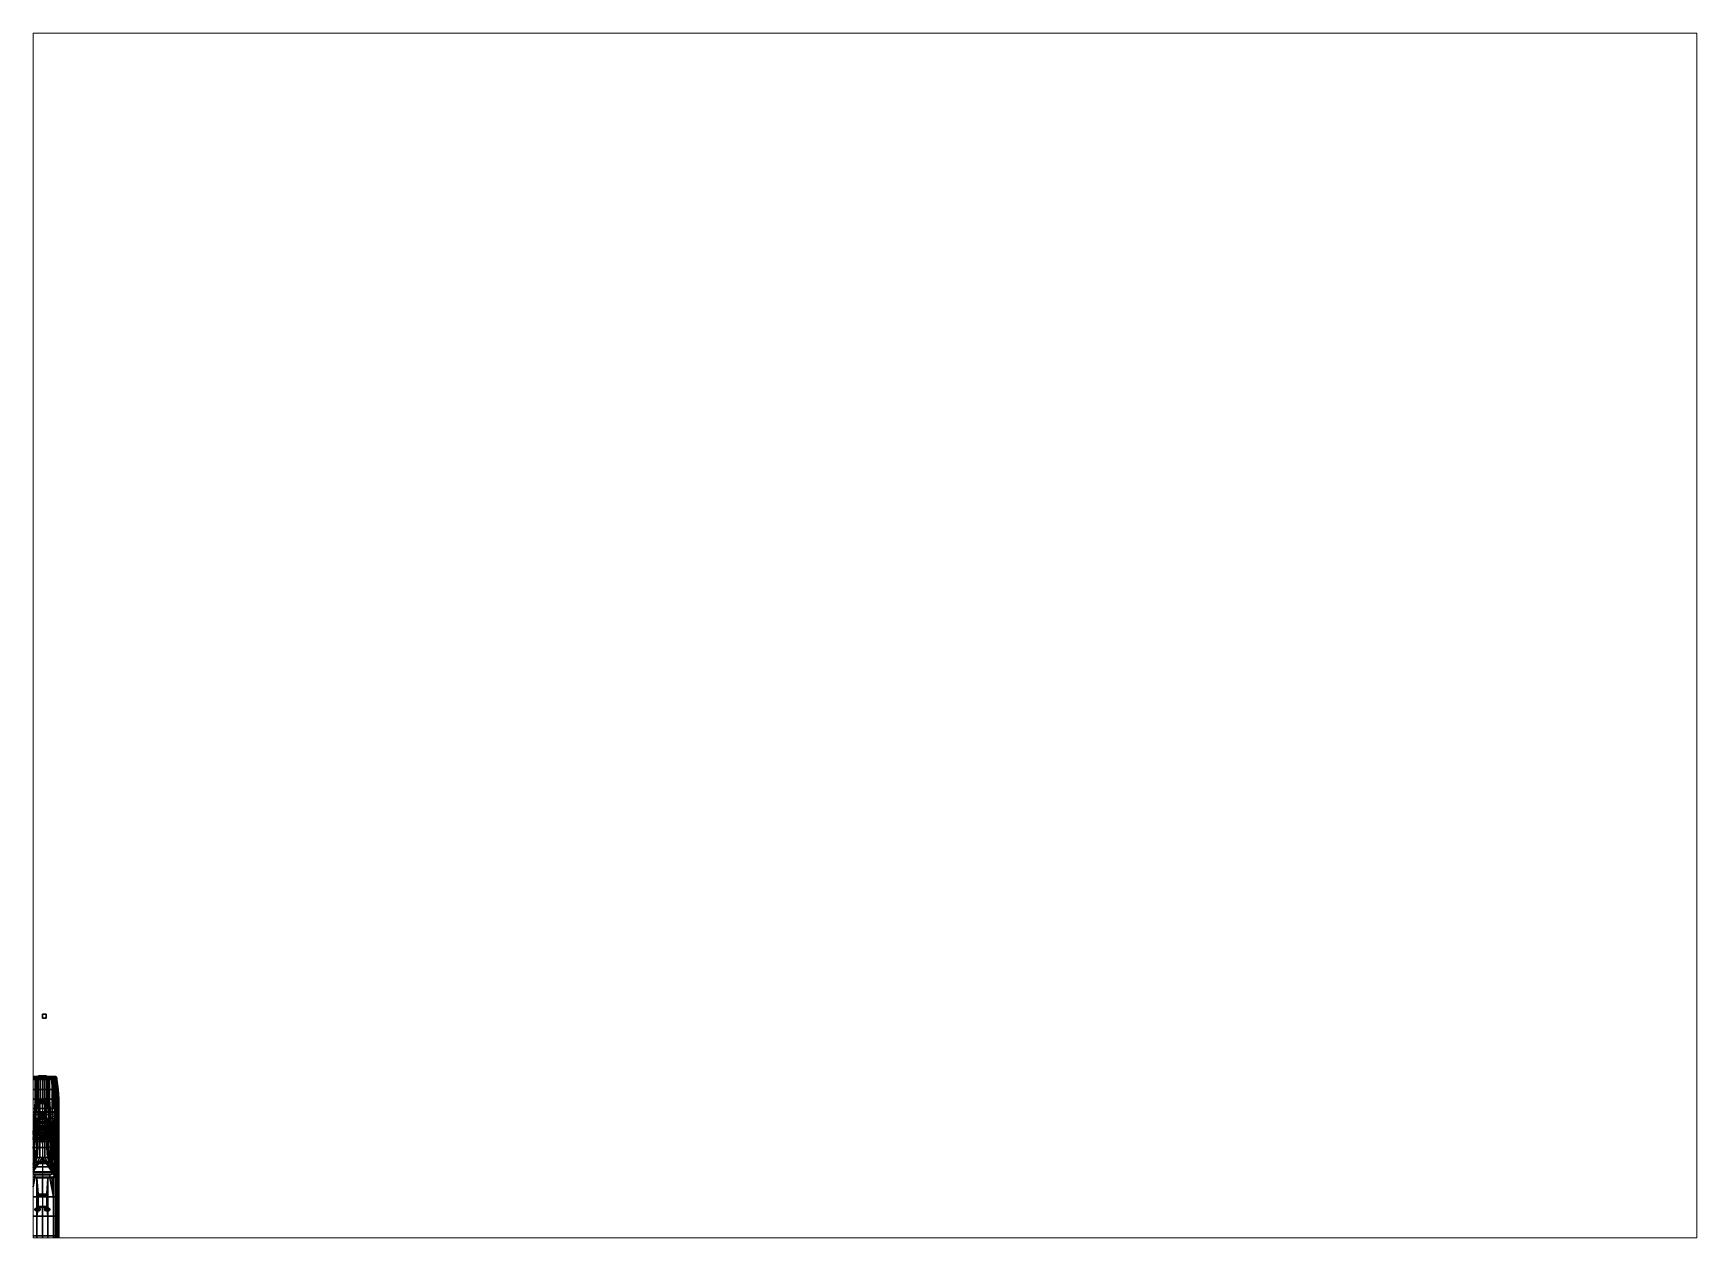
# Paper-space layout 'Layout1' of a CAD drawing. Header units: millimetres. Extents: x 28 to 251, y 20 to 181.
# The model-space entities are those that its viewports show. They can reach past a viewport. Long polylines and large blocks are cut down to what shows.
import ezdxf

# ---------------------------------------------------------------- set-up
doc = ezdxf.new("R2010")
doc.units = ezdxf.units.MM
for name, color, linetype in [('h2', 7, 'Continuous'), ('railings', 6, 'Continuous'), ('superstructure', 3, 'Continuous')]:
    doc.layers.add(name, color=color, linetype=linetype)

msp = doc.modelspace()

# ---------------------------------------------------------------- linework, layer by layer
for points in [[(1, 51.81, 1), (1, 51.81), (0, 51.81), (0, 51.81, 1)], [(1, 51.81), (1, 50.81), (0, 50.81), (0, 51.81)], [(0, 51.81), (0, 50.81), (0, 50.81, 1), (0, 51.81, 1)], [(0, 51.81, 1), (0, 50.81, 1), (1, 50.81, 1), (1, 51.81, 1)], [(1, 50.81, 1), (1, 50.81), (1, 51.81), (1, 51.81, 1)], [(0, 50.81, 1), (0, 50.81), (1, 50.81), (1, 50.81, 1)], [(-3.48, 35.15, 2.88), (-4.07, 32.63, -0.21), (-4.07, 32.63, -0.21), (-4.07, 32.63, 2.88)], [(-3.42, 35.15, 2.98), (-3.48, 35.15, 2.88), (-4.07, 32.63, 2.88), (-4, 32.63, 2.96)], [(-3.61, 35.15, 2.31), (-3.67, 35.15, 1.73), (-4.07, 32.63, -0.21)], [(-3.67, 35.15, 1.73), (-3.69, 35.15, -0.21), (-3.69, 35.15, -0.21), (-4.07, 32.63, -0.21)], [(-3.48, 35.15, 2.88), (-3.61, 35.15, 2.31), (-4.07, 32.63, -0.21)], [(-3.31, 35.15, 3.03), (-3.42, 35.15, 2.98), (-4, 32.63, 2.96), (-3.87, 32.63, 3)], [(-3.44, 35.87, 0.24), (-3.44, 35.87, -0.21), (-3.69, 35.15, -0.21), (-3.67, 35.51, 1.42)], [(-3.67, 35.51, 1.42), (-3.69, 35.15, -0.21), (-3.69, 35.15, -0.21), (-3.67, 35.48, 1.6)], [(-3.67, 35.48, 1.6), (-3.69, 35.15, -0.21), (-3.69, 35.15, -0.21), (-3.67, 35.32, 1.73)], [(-3.67, 35.32, 1.73), (-3.69, 35.15, -0.21), (-3.69, 35.15, -0.21), (-3.67, 35.15, 1.73)], [(-3.44, 35.87, 0.24), (-3.44, 35.87, 0.24), (-3.67, 35.51, 1.42), (-3.61, 35.51, 2)], [(-3.61, 35.51, 2), (-3.67, 35.51, 1.42), (-3.67, 35.48, 1.61), (-3.61, 35.48, 2.18)], [(-3.61, 35.48, 2.18), (-3.67, 35.48, 1.6), (-3.67, 35.32, 1.73), (-3.61, 35.32, 2.31)], [(-3.61, 35.32, 2.31), (-3.67, 35.32, 1.73), (-3.67, 35.15, 1.73), (-3.61, 35.15, 2.31)], [(-3.44, 35.87, 0.24), (-3.44, 35.87, 0.24), (-3.61, 35.51, 2), (-3.48, 35.51, 2.57)], [(-3.48, 35.51, 2.57), (-3.61, 35.51, 2), (-3.61, 35.48, 2.18), (-3.48, 35.48, 2.76)], [(-3.48, 35.48, 2.75), (-3.61, 35.48, 2.18), (-3.61, 35.32, 2.31), (-3.48, 35.32, 2.89)], [(-3.48, 35.32, 2.88), (-3.61, 35.32, 2.31), (-3.61, 35.15, 2.31), (-3.48, 35.15, 2.88)], [(-3.44, 35.87, 0.24), (-3.44, 35.87, 0.24), (-3.48, 35.51, 2.57), (-3.42, 35.51, 2.67)], [(-3.42, 35.51, 2.67), (-3.48, 35.51, 2.57), (-3.48, 35.48, 2.76), (-3.42, 35.48, 2.86)], [(-3.42, 35.48, 2.85), (-3.48, 35.48, 2.75), (-3.48, 35.32, 2.88), (-3.42, 35.32, 2.98)], [(-3.42, 35.32, 2.98), (-3.48, 35.32, 2.88), (-3.48, 35.15, 2.88), (-3.42, 35.15, 2.98)], [(-3.44, 35.87, 0.24), (-3.44, 35.87, 0.24), (-3.42, 35.51, 2.67), (-3.31, 35.51, 2.72)], [(0, 35.87, 0.24), (-3.44, 35.87, 0.24), (-3.31, 35.51, 2.72), (0, 35.51, 2.82)], [(0, 35.87, -0.21), (-3.44, 35.87, -0.21), (-3.44, 35.87, 0.24), (0, 35.87, 0.24)], [(-3.31, 35.51, 2.72), (-3.42, 35.51, 2.67), (-3.42, 35.48, 2.86), (-3.31, 35.48, 2.9)], [(-3.31, 35.48, 2.9), (-3.42, 35.48, 2.85), (-3.42, 35.32, 2.99), (-3.31, 35.32, 3.03)], [(-3.31, 35.32, 3.03), (-3.42, 35.32, 2.98), (-3.42, 35.15, 2.98), (-3.31, 35.15, 3.03)], [(0, 35.51, 2.82), (-3.31, 35.51, 2.72), (-3.31, 35.48, 2.9), (-1.42, 35.48, 2.98)], [(-1.42, 35.48, 2.98), (-3.31, 35.48, 2.9), (-3.31, 35.32, 3.03), (-2.8, 35.32, 3.06)], [(-1.42, 35.48, 2.98), (-1.42, 35.48, 2.98), (-2.8, 35.32, 3.06), (-1.42, 35.32, 3.11)], [(0, 35.51, 2.82), (0, 35.51, 2.82), (-1.42, 35.48, 2.98)], [(0, 35.51, 2.82), (0, 35.51, 2.82), (-1.42, 35.48, 2.98), (0, 35.48, 3)], [(0, 35.48, 3), (-1.42, 35.48, 2.98), (-1.42, 35.32, 3.11), (0, 35.32, 3.13)], [(3.44, 35.87, 0.24), (0, 35.87, 0.24), (0, 35.51, 2.82), (3.31, 35.51, 2.72)], [(-4.16, 30.16, 2.88), (-4.16, 30.16, -0.21), (-4.23, 27.71, -0.21), (-4.23, 27.71, 2.88)], [(-4.1, 30.16, 2.96), (-4.16, 30.16, 2.88), (-4.23, 27.71, 2.88), (-4.16, 27.71, 2.96)], [(-4.07, 32.63, 2.88), (-4.07, 32.63, -0.21), (-4.16, 30.16, -0.21), (-4.16, 30.16, 2.88)], [(-4, 32.63, 2.96), (-4.07, 32.63, 2.88), (-4.16, 30.16, 2.88), (-4.1, 30.16, 2.96)], [(-3.99, 30.16, 3), (-4.1, 30.16, 2.96), (-4.16, 27.71, 2.96), (-4.05, 27.71, 2.99)], [(-3.87, 32.63, 3), (-4, 32.63, 2.96), (-4.1, 30.16, 2.96), (-3.99, 30.16, 3)], [(-4.23, 27.71, 2.88), (-4.23, 27.71, -0.21), (-4.23, 25.19, -0.21), (-4.23, 25.19, 2.88)], [(-4.16, 27.71, 2.97), (-4.23, 27.71, 2.88), (-4.23, 25.19, 2.88), (-4.16, 25.19, 2.97)], [(-4.05, 27.71, 2.99), (-4.16, 27.71, 2.97), (-4.16, 25.19, 2.97), (-4.05, 25.19, 2.99)], [(-4.23, 22.7, 2.88), (-4.23, 22.7, -0.21), (-4.23, 20.24, -0.21), (-4.23, 20.24, 2.88)], [(-4.16, 22.7, 2.97), (-4.23, 22.7, 2.88), (-4.23, 20.24, 2.88), (-4.16, 20.24, 2.97)], [(-4.23, 25.19, 2.88), (-4.23, 25.19, -0.21), (-4.23, 22.7, -0.21), (-4.23, 22.7, 2.88)], [(-4.16, 25.19, 2.97), (-4.23, 25.19, 2.88), (-4.23, 22.7, 2.88), (-4.16, 22.7, 2.97)], [(-4.05, 25.19, 2.99), (-4.16, 25.19, 2.97), (-4.16, 22.7, 2.97), (-4.05, 22.7, 2.99)], [(-4.05, 22.7, 2.99), (-4.16, 22.7, 2.97), (-4.16, 20.24, 2.97), (-4.05, 20.24, 2.99)], [(-4.23, 20.24, 2.88), (-4.23, 20.24, -0.21), (-4.23, 17.76, -0.21), (-4.23, 17.76, 2.88)], [(-4.16, 20.24, 2.97), (-4.23, 20.24, 2.88), (-4.23, 17.76, 2.88), (-4.16, 17.76, 2.97)], [(-4.23, 17.76, 2.88), (-4.23, 17.76, -0.21), (-4.23, 15.19, -0.21), (-4.23, 15.19, 2.88)], [(-4.16, 17.76, 2.97), (-4.23, 17.76, 2.88), (-4.23, 15.19, 2.88), (-4.16, 15.19, 2.97)], [(-4.05, 20.24, 2.99), (-4.16, 20.24, 2.97), (-4.16, 17.76, 2.97), (-4.05, 17.76, 2.99)], [(-4.05, 17.76, 2.99), (-4.16, 17.76, 2.97), (-4.16, 15.19, 2.97), (-4.05, 15.19, 2.99)], [(-4.23, 15.19, 2.88), (-4.23, 15.19, -0.21), (-4.23, 10.23, -0.21), (-4.23, 10.23, 2.88)], [(-4.16, 15.19, 2.97), (-4.23, 15.19, 2.88), (-4.23, 10.23, 2.88), (-4.16, 10.23, 2.97)], [(-4.05, 15.19, 2.99), (-4.16, 15.19, 2.97), (-4.16, 10.23, 2.97), (-4.05, 10.23, 2.99)], [(-4.23, 10.23, 2.88), (-4.23, 10.23, -0.21), (-4.23, 5.19, -0.21), (-4.23, 5.19, 2.88)], [(-4.16, 10.23, 2.96), (-4.23, 10.23, 2.88), (-4.23, 5.19, 2.88), (-4.16, 5.19, 2.96)], [(-4.05, 10.23, 2.99), (-4.16, 10.23, 2.96), (-4.16, 5.19, 2.96), (-4.05, 5.19, 2.99)], [(-4.23, 5.19, 2.88), (-4.23, 5.19, -0.21), (-4.23, 0.27, -0.21), (-4.23, 0.27, 2.88)], [(-4.16, 5.19, 2.96), (-4.23, 5.19, 2.88), (-4.23, 0.27, 2.88), (-4.16, 0.27, 2.96)], [(-4.05, 5.19, 2.99), (-4.16, 5.19, 2.96), (-4.16, 0.27, 2.96), (-4.05, 0.27, 2.99)], [(-4.23, 0.27, 2.88), (-4.23, 0.27, -0.21), (-4.23, -4.77, -0.21), (-4.23, -4.77, 2.83)], [(-4.16, 0.27, 2.96), (-4.23, 0.27, 2.88), (-4.23, -4.77, 2.83), (-4.16, -4.77, 2.92)], [(-4.05, 0.27, 2.99), (-4.16, 0.27, 2.96), (-4.16, -4.77, 2.92), (-4.05, -4.77, 2.95)], [(-4.23, -4.77, 2.83), (-4.23, -4.77, -0.21), (-4.23, -9.75, -0.21), (-4.23, -9.75, 2.83)], [(-4.16, -4.77, 2.92), (-4.23, -4.77, 2.83), (-4.23, -9.75, 2.83), (-4.16, -9.75, 2.92)], [(-4.05, -4.77, 2.95), (-4.16, -4.77, 2.92), (-4.16, -9.75, 2.92), (-4.05, -9.75, 2.96)]]:
    msp.add_3dface(points)
at = {"color": 1}
for points in [[(-3.69, 35.15, -0.21), (-3.69, 35.15, -0.35), (-4.05, 32.63, -0.35), (-4.07, 32.63, -0.21)], [(-3.69, 35.15, -0.35), (-3.67, 35.15, -0.52), (-4.01, 32.63, -0.52), (-4.05, 32.63, -0.35)], [(-3.67, 35.15, -0.52), (-3.64, 35.15, -0.64), (-3.93, 32.63, -0.69), (-4.01, 32.63, -0.52)], [(-3.64, 35.15, -0.64), (-3.59, 35.15, -0.74), (-3.77, 32.63, -0.84), (-3.93, 32.63, -0.69)], [(-3.59, 35.15, -0.74), (-3.5, 35.15, -0.82), (-3.63, 32.63, -0.93), (-3.77, 32.63, -0.84)], [(-3.44, 35.87, -0.52), (-3.44, 35.87, -0.52), (-3.67, 35.15, -0.52), (-3.69, 35.15, -0.35)], [(-3.44, 35.87, -0.21), (-3.44, 35.87, -0.52), (-3.69, 35.15, -0.35), (-3.69, 35.15, -0.21)], [(-3.44, 35.87, -0.52), (-3.44, 35.87, -0.52), (-3.64, 35.15, -0.64), (-3.67, 35.15, -0.52)], [(-3.44, 35.87, -0.52), (-3.43, 35.87, -0.67), (-3.59, 35.15, -0.74), (-3.64, 35.15, -0.64)], [(-3.5, 35.15, -0.82), (-3.44, 35.15, -0.86), (-3.52, 32.63, -0.97), (-3.63, 32.63, -0.93)], [(-3.43, 35.87, -0.67), (-3.4, 35.87, -0.74), (-3.5, 35.15, -0.82), (-3.59, 35.15, -0.74)], [(-3.42, 32.63, -0.97), (-3.52, 32.63, -0.97), (-3.44, 35.15, -0.86), (-3.34, 35.15, -0.86)], [(-3.4, 35.87, -0.74), (-3.34, 35.87, -0.79), (-3.44, 35.15, -0.86), (-3.5, 35.15, -0.82)], [(-3.34, 35.15, -0.86), (-3.44, 35.15, -0.86), (-3.34, 35.87, -0.79), (-3.28, 35.87, -0.79)], [(-1.46, 35.87, -0.35), (-1.88, 35.87, -0.35), (-3.44, 35.87, -0.21), (0, 35.87, -0.21)], [(-2.41, 35.87, -0.48), (-3.13, 35.87, -0.73), (-3.44, 35.87, -0.21)], [(-1.88, 35.87, -0.35), (-2.41, 35.87, -0.48), (-3.44, 35.87, -0.21)], [(-3.13, 35.87, -0.73), (-3.28, 35.87, -0.79), (-3.44, 35.87, -0.21)], [(-3.28, 35.87, -0.79), (-3.34, 35.87, -0.79), (-3.44, 35.87, -0.52), (-3.44, 35.87, -0.21)], [(-3.34, 35.87, -0.79), (-3.4, 35.87, -0.74), (-3.43, 35.87, -0.67), (-3.44, 35.87, -0.52)], [(-3.13, 32.63, -0.82), (-3.42, 32.63, -0.97), (-3.34, 35.15, -0.86), (-3.13, 35.15, -0.75)], [(-3.13, 35.15, -0.75), (-3.34, 35.15, -0.86), (-3.28, 35.87, -0.79), (-3.13, 35.87, -0.73)], [(-2.41, 35.15, -0.5), (-3.13, 35.15, -0.75), (-3.13, 35.87, -0.73), (-2.41, 35.87, -0.48)], [(-2.53, 32.63, -0.52), (-3.13, 32.63, -0.82), (-3.13, 35.15, -0.75), (-2.41, 35.15, -0.5)], [(-1.85, 32.63, -0.46), (-2.53, 32.63, -0.52), (-2.41, 35.15, -0.5), (-1.85, 35.15, -0.42)], [(-1.85, 35.15, -0.42), (-2.41, 35.15, -0.5), (-2.41, 35.87, -0.48), (-1.88, 35.87, -0.35)], [(-1.5, 35.15, -0.42), (-1.85, 35.15, -0.42), (-1.88, 35.87, -0.35), (-1.46, 35.87, -0.35)], [(-1.58, 32.63, -0.46), (-1.85, 32.63, -0.46), (-1.85, 35.15, -0.42), (-1.5, 35.15, -0.42)], [(-1.09, 32.63, -0.53), (-1.58, 32.63, -0.46), (-1.5, 35.15, -0.42), (-1.09, 35.15, -0.49)], [(-1.09, 35.15, -0.49), (-1.5, 35.15, -0.42), (-1.46, 35.87, -0.35), (-1.09, 35.87, -0.41)], [(-1.09, 35.87, -0.41), (-1.46, 35.87, -0.35), (0, 35.87, -0.21)], [(-0.57, 35.15, -0.6), (-1.09, 35.15, -0.49), (-1.09, 35.87, -0.41), (-0.57, 35.87, -0.54)], [(-0.57, 32.63, -0.64), (-1.09, 32.63, -0.53), (-1.09, 35.15, -0.49), (-0.57, 35.15, -0.6)], [(-0.57, 35.87, -0.54), (-1.09, 35.87, -0.41), (0, 35.87, -0.21)], [(0, 35.15, -0.77), (-0.57, 35.15, -0.6), (-0.57, 35.87, -0.54), (0, 35.87, -0.71)], [(0, 35.87, -0.71), (-0.57, 35.87, -0.54), (0, 35.87, -0.21)], [(0, 32.63, -0.83), (-0.57, 32.63, -0.64), (-0.57, 35.15, -0.6), (0, 35.15, -0.77)], [(-4.13, 30.16, -0.53), (-4.07, 30.16, -0.68), (-4.11, 27.71, -0.84), (-4.23, 27.71, -0.53)], [(-4.16, 30.16, -0.21), (-4.13, 30.16, -0.53), (-4.23, 27.71, -0.53), (-4.23, 27.71, -0.21)], [(-4.07, 32.63, -0.21), (-4.05, 32.63, -0.35), (-4.13, 30.16, -0.53), (-4.16, 30.16, -0.21)], [(-4.05, 32.63, -0.35), (-4.01, 32.63, -0.52), (-4.07, 30.16, -0.68), (-4.13, 30.16, -0.53)], [(-4.07, 30.16, -0.68), (-3.93, 30.16, -0.88), (-3.93, 27.71, -1.06), (-4.11, 27.71, -0.84)], [(-4.01, 32.63, -0.52), (-3.93, 32.63, -0.69), (-3.93, 30.16, -0.88), (-4.07, 30.16, -0.68)], [(-3.93, 32.63, -0.69), (-3.77, 32.63, -0.84), (-3.77, 30.16, -1.01), (-3.93, 30.16, -0.88)], [(-3.93, 30.16, -0.88), (-3.77, 30.16, -1.01), (-3.77, 27.71, -1.17), (-3.93, 27.71, -1.06)], [(-3.77, 32.63, -0.84), (-3.63, 32.63, -0.93), (-3.63, 30.16, -1.07), (-3.77, 30.16, -1.01)], [(-3.77, 30.16, -1.01), (-3.63, 30.16, -1.07), (-3.63, 27.71, -1.23), (-3.77, 27.71, -1.17)], [(-3.63, 32.63, -0.93), (-3.52, 32.63, -0.97), (-3.52, 30.16, -1.09), (-3.63, 30.16, -1.07)], [(-3.63, 30.16, -1.07), (-3.52, 30.16, -1.09), (-3.52, 27.71, -1.25), (-3.63, 27.71, -1.23)], [(-3.37, 30.16, -1.09), (-3.52, 30.16, -1.09), (-3.52, 32.63, -0.97), (-3.42, 32.63, -0.97)], [(-3.32, 27.71, -1.25), (-3.52, 27.71, -1.25), (-3.52, 30.16, -1.09), (-3.37, 30.16, -1.09)], [(-3.13, 30.16, -0.96), (-3.37, 30.16, -1.09), (-3.42, 32.63, -0.97), (-3.13, 32.63, -0.82)], [(-3.13, 27.71, -1.17), (-3.32, 27.71, -1.25), (-3.37, 30.16, -1.09), (-3.13, 30.16, -0.96)], [(-2.53, 30.16, -0.66), (-3.13, 30.16, -0.96), (-3.13, 32.63, -0.82), (-2.53, 32.63, -0.52)], [(-2.53, 27.71, -0.84), (-3.13, 27.71, -1.17), (-3.13, 30.16, -0.96), (-2.53, 30.16, -0.66)], [(-1.83, 30.16, -0.49), (-2.53, 30.16, -0.66), (-2.53, 32.63, -0.52), (-1.85, 32.63, -0.46)], [(-1.97, 27.71, -0.7), (-2.53, 27.71, -0.84), (-2.53, 30.16, -0.66), (-1.83, 30.16, -0.49)], [(-1.58, 27.71, -0.7), (-1.97, 27.71, -0.7), (-1.83, 30.16, -0.49), (-1.58, 30.16, -0.49)], [(-1.58, 30.16, -0.49), (-1.83, 30.16, -0.49), (-1.85, 32.63, -0.46), (-1.58, 32.63, -0.46)], [(-1.09, 30.16, -0.57), (-1.58, 30.16, -0.49), (-1.58, 32.63, -0.46), (-1.09, 32.63, -0.53)], [(-1.09, 27.71, -0.84), (-1.58, 27.71, -0.7), (-1.58, 30.16, -0.49), (-1.09, 30.16, -0.57)], [(-0.57, 30.16, -0.74), (-1.09, 30.16, -0.57), (-1.09, 32.63, -0.53), (-0.57, 32.63, -0.64)], [(-0.63, 27.71, -1.07), (-1.09, 27.71, -0.84), (-1.09, 30.16, -0.57), (-0.57, 30.16, -0.74)], [(0, 27.71, -1.48), (-0.63, 27.71, -1.07), (-0.57, 30.16, -0.74), (0, 30.16, -0.99)], [(0, 30.16, -0.99), (-0.57, 30.16, -0.74), (-0.57, 32.63, -0.64), (0, 32.63, -0.83)], [(-4.23, 27.71, -0.53), (-4.11, 27.71, -0.84), (-4.14, 25.19, -0.91), (-4.23, 25.19, -0.66)], [(-4.23, 27.71, -0.21), (-4.23, 27.71, -0.53), (-4.23, 25.19, -0.66), (-4.23, 25.19, -0.21)], [(-4.11, 27.71, -0.84), (-3.93, 27.71, -1.06), (-3.93, 25.19, -1.17), (-4.14, 25.19, -0.91)], [(-3.93, 27.71, -1.06), (-3.77, 27.71, -1.17), (-3.77, 25.19, -1.28), (-3.93, 25.19, -1.17)], [(-3.77, 27.71, -1.17), (-3.63, 27.71, -1.23), (-3.63, 25.19, -1.35), (-3.77, 25.19, -1.28)], [(-3.63, 27.71, -1.23), (-3.52, 27.71, -1.25), (-3.52, 25.19, -1.37), (-3.63, 25.19, -1.35)], [(-3.32, 25.19, -1.37), (-3.52, 25.19, -1.37), (-3.52, 27.71, -1.25), (-3.32, 27.71, -1.25)], [(-3.13, 25.19, -1.29), (-3.32, 25.19, -1.37), (-3.32, 27.71, -1.25), (-3.13, 27.71, -1.17)], [(-2.53, 25.19, -1.04), (-3.13, 25.19, -1.29), (-3.13, 27.71, -1.17), (-2.53, 27.71, -0.84)], [(-2.02, 25.19, -0.94), (-2.53, 25.19, -1.04), (-2.53, 27.71, -0.84), (-1.97, 27.71, -0.7)], [(-1.68, 25.19, -0.94), (-2.02, 25.19, -0.94), (-1.97, 27.71, -0.7), (-1.58, 27.71, -0.7)], [(-1.09, 25.19, -1.08), (-1.68, 25.19, -0.94), (-1.58, 27.71, -0.7), (-1.09, 27.71, -0.84)], [(-0.63, 25.19, -1.38), (-1.09, 25.19, -1.08), (-1.09, 27.71, -0.84), (-0.63, 27.71, -1.07)], [(0, 25.19, -1.98), (-0.63, 25.19, -1.38), (-0.63, 27.71, -1.07), (0, 27.71, -1.48)], [(-4.23, 22.7, -0.74), (-4.14, 22.7, -1.01), (-4.14, 20.24, -1.1), (-4.23, 20.24, -0.74)], [(-4.23, 22.7, -0.21), (-4.23, 22.7, -0.74), (-4.23, 20.24, -0.74), (-4.23, 20.24, -0.21)], [(-4.23, 25.19, -0.66), (-4.14, 25.19, -0.91), (-4.14, 22.7, -1.01), (-4.23, 22.7, -0.74)], [(-4.23, 25.19, -0.21), (-4.23, 25.19, -0.66), (-4.23, 22.7, -0.74), (-4.23, 22.7, -0.21)], [(-4.14, 22.7, -1.01), (-3.98, 22.7, -1.23), (-3.98, 20.24, -1.35), (-4.14, 20.24, -1.1)], [(-4.14, 25.19, -0.91), (-3.93, 25.19, -1.17), (-3.98, 22.7, -1.23), (-4.14, 22.7, -1.01)], [(-3.93, 25.19, -1.17), (-3.77, 25.19, -1.28), (-3.77, 22.7, -1.4), (-3.98, 22.7, -1.23)], [(-3.98, 22.7, -1.23), (-3.77, 22.7, -1.4), (-3.77, 20.24, -1.53), (-3.98, 20.24, -1.35)], [(-3.77, 25.19, -1.28), (-3.63, 25.19, -1.35), (-3.61, 22.7, -1.48), (-3.77, 22.7, -1.4)], [(-3.77, 22.7, -1.4), (-3.61, 22.7, -1.48), (-3.61, 20.24, -1.62), (-3.77, 20.24, -1.53)], [(-3.63, 25.19, -1.35), (-3.52, 25.19, -1.37), (-3.45, 22.7, -1.51), (-3.61, 22.7, -1.48)], [(-3.61, 22.7, -1.48), (-3.45, 22.7, -1.51), (-3.49, 20.24, -1.65), (-3.61, 20.24, -1.62)], [(-3.27, 22.7, -1.51), (-3.45, 22.7, -1.51), (-3.52, 25.19, -1.37), (-3.32, 25.19, -1.37)], [(-3.33, 20.24, -1.65), (-3.49, 20.24, -1.65), (-3.45, 22.7, -1.51), (-3.27, 22.7, -1.51)], [(-3.13, 20.24, -1.6), (-3.33, 20.24, -1.65), (-3.27, 22.7, -1.51), (-3.13, 22.7, -1.44)], [(-3.13, 22.7, -1.44), (-3.27, 22.7, -1.51), (-3.32, 25.19, -1.37), (-3.13, 25.19, -1.29)], [(-2.53, 22.7, -1.22), (-3.13, 22.7, -1.44), (-3.13, 25.19, -1.29), (-2.53, 25.19, -1.04)], [(-2.53, 20.24, -1.44), (-3.13, 20.24, -1.6), (-3.13, 22.7, -1.44), (-2.53, 22.7, -1.22)], [(-1.99, 22.7, -1.13), (-2.53, 22.7, -1.22), (-2.53, 25.19, -1.04), (-2.02, 25.19, -0.94)], [(-1.99, 20.24, -1.37), (-2.53, 20.24, -1.44), (-2.53, 22.7, -1.22), (-1.99, 22.7, -1.13)], [(-1.67, 22.7, -1.14), (-1.99, 22.7, -1.13), (-2.02, 25.19, -0.94), (-1.68, 25.19, -0.94)], [(-1.67, 20.24, -1.37), (-1.99, 20.24, -1.37), (-1.99, 22.7, -1.13), (-1.67, 22.7, -1.14)], [(-1.23, 22.7, -1.23), (-1.67, 22.7, -1.14), (-1.68, 25.19, -0.94), (-1.09, 25.19, -1.08)], [(-1.23, 20.24, -1.44), (-1.67, 20.24, -1.37), (-1.67, 22.7, -1.14), (-1.23, 22.7, -1.23)], [(-0.66, 22.7, -1.51), (-1.23, 22.7, -1.23), (-1.09, 25.19, -1.08), (-0.63, 25.19, -1.38)], [(-0.66, 20.24, -1.65), (-1.23, 20.24, -1.44), (-1.23, 22.7, -1.23), (-0.66, 22.7, -1.51)], [(0, 20.24, -1.98), (-0.66, 20.24, -1.65), (-0.66, 22.7, -1.51), (0, 22.7, -1.98)], [(0, 22.7, -1.98), (-0.66, 22.7, -1.51), (-0.63, 25.19, -1.38), (0, 25.19, -1.98)], [(-4.23, 20.24, -0.21), (-4.23, 20.24, -0.74), (-4.23, 17.76, -0.99), (-4.23, 17.76, -0.21)], [(-4.23, 20.24, -0.74), (-4.14, 20.24, -1.1), (-4.14, 17.76, -1.26), (-4.23, 17.76, -0.99)], [(-4.23, 17.76, -0.21), (-4.23, 17.76, -0.99), (-4.23, 15.19, -1.15), (-4.23, 15.19, -0.21)], [(-4.23, 17.76, -0.99), (-4.14, 17.76, -1.26), (-4.14, 15.19, -1.38), (-4.23, 15.19, -1.15)], [(-4.14, 20.24, -1.1), (-3.98, 20.24, -1.35), (-3.98, 17.76, -1.47), (-4.14, 17.76, -1.26)], [(-4.14, 17.76, -1.26), (-3.98, 17.76, -1.47), (-3.98, 15.19, -1.59), (-4.14, 15.19, -1.38)], [(-3.98, 20.24, -1.35), (-3.77, 20.24, -1.53), (-3.77, 17.76, -1.67), (-3.98, 17.76, -1.47)], [(-3.98, 17.76, -1.47), (-3.77, 17.76, -1.67), (-3.84, 15.19, -1.72), (-3.98, 15.19, -1.59)], [(-3.77, 17.76, -1.67), (-3.61, 17.76, -1.74), (-3.61, 15.19, -1.85), (-3.84, 15.19, -1.72)], [(-3.77, 20.24, -1.53), (-3.61, 20.24, -1.62), (-3.61, 17.76, -1.74), (-3.77, 17.76, -1.67)], [(-3.61, 20.24, -1.62), (-3.49, 20.24, -1.65), (-3.49, 17.76, -1.77), (-3.61, 17.76, -1.74)], [(-3.61, 17.76, -1.74), (-3.49, 17.76, -1.77), (-3.43, 15.19, -1.88), (-3.61, 15.19, -1.85)], [(-3.42, 17.76, -1.77), (-3.49, 17.76, -1.77), (-3.49, 20.24, -1.65), (-3.33, 20.24, -1.65)], [(-3.28, 15.19, -1.88), (-3.43, 15.19, -1.88), (-3.49, 17.76, -1.77), (-3.42, 17.76, -1.77)], [(-3.13, 17.76, -1.72), (-3.42, 17.76, -1.77), (-3.33, 20.24, -1.65), (-3.13, 20.24, -1.6)], [(-3.13, 15.19, -1.86), (-3.28, 15.19, -1.88), (-3.42, 17.76, -1.77), (-3.13, 17.76, -1.72)], [(-2.53, 17.76, -1.64), (-3.13, 17.76, -1.72), (-3.13, 20.24, -1.6), (-2.53, 20.24, -1.44)], [(-2.53, 15.19, -1.82), (-3.13, 15.19, -1.86), (-3.13, 17.76, -1.72), (-2.53, 17.76, -1.64)], [(-2.07, 17.76, -1.6), (-2.53, 17.76, -1.64), (-2.53, 20.24, -1.44), (-1.99, 20.24, -1.37)], [(-1.93, 15.19, -1.8), (-2.53, 15.19, -1.82), (-2.53, 17.76, -1.64), (-2.07, 17.76, -1.6)], [(-1.53, 17.76, -1.6), (-2.07, 17.76, -1.6), (-1.99, 20.24, -1.37), (-1.67, 20.24, -1.37)], [(-1.71, 15.19, -1.8), (-1.93, 15.19, -1.8), (-2.07, 17.76, -1.6), (-1.53, 17.76, -1.6)], [(-1.32, 15.19, -1.82), (-1.71, 15.19, -1.8), (-1.53, 17.76, -1.6), (-1.17, 17.76, -1.66)], [(-1.17, 17.76, -1.66), (-1.53, 17.76, -1.6), (-1.67, 20.24, -1.37), (-1.23, 20.24, -1.44)], [(-0.66, 15.19, -1.88), (-1.32, 15.19, -1.82), (-1.17, 17.76, -1.66), (-0.66, 17.76, -1.76)], [(-0.66, 17.76, -1.76), (-1.17, 17.76, -1.66), (-1.23, 20.24, -1.44), (-0.66, 20.24, -1.65)], [(0, 17.76, -1.98), (-0.66, 17.76, -1.76), (-0.66, 20.24, -1.65), (0, 20.24, -1.98)], [(0, 15.19, -1.98), (-0.66, 15.19, -1.88), (-0.66, 17.76, -1.76), (0, 17.76, -1.98)], [(-4.23, 15.19, -0.21), (-4.23, 15.19, -1.15), (-4.23, 10.23, -1.22), (-4.23, 10.23, -0.21)], [(-4.23, 15.19, -1.15), (-4.14, 15.19, -1.38), (-4.14, 10.23, -1.44), (-4.23, 10.23, -1.22)], [(-4.14, 15.19, -1.38), (-3.98, 15.19, -1.59), (-3.98, 10.23, -1.66), (-4.14, 10.23, -1.44)], [(-3.98, 15.19, -1.59), (-3.84, 15.19, -1.72), (-3.84, 10.23, -1.78), (-3.98, 10.23, -1.66)], [(-3.84, 15.19, -1.72), (-3.61, 15.19, -1.85), (-3.61, 10.23, -1.9), (-3.84, 10.23, -1.78)], [(-3.61, 15.19, -1.85), (-3.61, 15.19, -1.85), (-3.31, 10.23, -1.95), (-3.61, 10.23, -1.9)], [(-3.61, 15.19, -1.85), (-3.61, 15.19, -1.85), (-3.43, 15.19, -1.88), (-3.31, 10.23, -1.95)], [(-3.43, 15.19, -1.88), (-3.43, 15.19, -1.88), (-3.28, 15.19, -1.88), (-3.31, 10.23, -1.95)], [(0, 10.23, -1.99), (-3.31, 10.23, -1.95), (0, 15.19, -1.98)], [(-0.66, 15.19, -1.88), (-0.66, 15.19, -1.88), (0, 15.19, -1.98), (-3.31, 10.23, -1.95)], [(-1.32, 15.19, -1.82), (-1.32, 15.19, -1.82), (-0.66, 15.19, -1.88), (-3.31, 10.23, -1.95)], [(-1.71, 15.19, -1.8), (-1.71, 15.19, -1.8), (-1.32, 15.19, -1.82), (-3.31, 10.23, -1.95)], [(-1.93, 15.19, -1.8), (-1.93, 15.19, -1.8), (-1.71, 15.19, -1.8), (-3.31, 10.23, -1.95)], [(-2.53, 15.19, -1.82), (-2.53, 15.19, -1.82), (-1.93, 15.19, -1.8), (-3.31, 10.23, -1.95)], [(-3.13, 15.19, -1.86), (-3.13, 15.19, -1.86), (-2.53, 15.19, -1.82), (-3.31, 10.23, -1.95)], [(-3.28, 15.19, -1.88), (-3.28, 15.19, -1.88), (-3.13, 15.19, -1.86), (-3.31, 10.23, -1.95)], [(-4.23, 10.23, -1.22), (-4.14, 10.23, -1.44), (-4.14, 5.19, -1.44), (-4.23, 5.19, -1.22)], [(-4.23, 10.23, -0.21), (-4.23, 10.23, -1.22), (-4.23, 5.19, -1.22), (-4.23, 5.19, -0.21)], [(-4.14, 10.23, -1.44), (-3.98, 10.23, -1.66), (-3.98, 5.19, -1.66), (-4.14, 5.19, -1.44)], [(-3.98, 10.23, -1.66), (-3.84, 10.23, -1.78), (-3.84, 5.19, -1.78), (-3.98, 5.19, -1.66)], [(-3.84, 10.23, -1.78), (-3.61, 10.23, -1.9), (-3.61, 5.19, -1.9), (-3.84, 5.19, -1.78)], [(-3.61, 10.23, -1.9), (-3.31, 10.23, -1.95), (-3.31, 5.19, -1.95), (-3.61, 5.19, -1.9)], [(0, 5.19, -1.99), (-3.31, 5.19, -1.95), (-3.31, 10.23, -1.95), (0, 10.23, -1.99)], [(-4.23, 5.19, -0.21), (-4.23, 5.19, -1.22), (-4.23, 0.27, -1.22), (-4.23, 0.27, -0.21)], [(-4.23, 5.19, -1.22), (-4.14, 5.19, -1.44), (-4.14, 0.27, -1.44), (-4.23, 0.27, -1.22)], [(-4.14, 5.19, -1.44), (-3.98, 5.19, -1.66), (-3.98, 0.27, -1.66), (-4.14, 0.27, -1.44)], [(-3.98, 5.19, -1.66), (-3.84, 5.19, -1.78), (-3.84, 0.27, -1.78), (-3.98, 0.27, -1.66)], [(-3.84, 5.19, -1.78), (-3.61, 5.19, -1.9), (-3.61, 0.27, -1.9), (-3.84, 0.27, -1.78)], [(-3.61, 5.19, -1.9), (-3.31, 5.19, -1.95), (-3.31, 0.27, -1.95), (-3.61, 0.27, -1.9)], [(0, 0.27, -1.99), (-3.31, 0.27, -1.95), (-3.31, 5.19, -1.95), (0, 5.19, -1.99)], [(-4.23, 0.27, -0.21), (-4.23, 0.27, -1.22), (-4.23, -4.77, -1.22), (-4.23, -4.77, -0.21)], [(-4.23, 0.27, -1.22), (-4.14, 0.27, -1.44), (-4.14, -4.77, -1.5), (-4.23, -4.77, -1.22)], [(-4.14, 0.27, -1.44), (-3.98, 0.27, -1.66), (-3.98, -4.77, -1.72), (-4.14, -4.77, -1.5)], [(-3.98, 0.27, -1.66), (-3.84, 0.27, -1.78), (-3.77, -4.77, -1.89), (-3.98, -4.77, -1.72)], [(-3.84, 0.27, -1.78), (-3.61, 0.27, -1.9), (-3.56, -4.77, -1.97), (-3.77, -4.77, -1.89)], [(-3.61, 0.27, -1.9), (-3.31, 0.27, -1.95), (-3.31, -4.77, -1.99), (-3.56, -4.77, -1.97)], [(0, -4.77, -1.99), (-3.31, -4.77, -1.99), (-3.31, 0.27, -1.95), (0, 0.27, -1.99)], [(-4.23, -4.77, -1.22), (-4.14, -4.77, -1.5), (-4.13, -9.75, -1.07), (-4.23, -9.75, -0.73)], [(-4.23, -4.77, -0.21), (-4.23, -4.77, -1.22), (-4.23, -9.75, -0.73), (-4.23, -9.75, -0.21)], [(-4.14, -4.77, -1.5), (-3.98, -4.77, -1.72), (-3.98, -9.75, -1.35), (-4.13, -9.75, -1.07)], [(-3.98, -4.77, -1.72), (-3.77, -4.77, -1.89), (-3.77, -9.75, -1.59), (-3.98, -9.75, -1.35)], [(-3.77, -4.77, -1.89), (-3.56, -4.77, -1.97), (-3.56, -9.75, -1.72), (-3.77, -9.75, -1.59)], [(-3.56, -4.77, -1.97), (-3.31, -4.77, -1.99), (-3.16, -9.75, -1.85), (-3.56, -9.75, -1.72)], [(0, -9.75, -1.82), (-3.16, -9.75, -1.85), (-3.31, -4.77, -1.99), (0, -4.77, -1.99)]]:
    msp.add_3dface(points, dxfattribs=at)
at = {"color": 2}
for points in [[(-2.8, 35.15, 3.05), (-3.31, 35.15, 3.03), (-3.87, 32.63, 3), (-2.8, 32.63, 3.05)], [(-2.8, 35.32, 3.05), (-3.31, 35.32, 3.03), (-3.31, 35.15, 3.03), (-2.8, 35.15, 3.05)], [(-1.42, 35.32, 3.11), (-2.8, 35.32, 3.05), (-2.8, 35.15, 3.05), (-1.42, 35.15, 3.11)], [(-1.42, 35.15, 3.11), (-2.8, 35.15, 3.05), (-2.8, 32.63, 3.05), (-1.42, 32.63, 3.11)], [(0, 35.32, 3.13), (-1.42, 35.32, 3.11), (-1.42, 35.15, 3.11), (0, 35.15, 3.13)], [(0, 35.15, 3.13), (-1.42, 35.15, 3.11), (-1.42, 32.63, 3.11), (0, 32.63, 3.13)], [(-2.8, 30.16, 3.05), (-3.99, 30.16, 3), (-4.05, 27.71, 2.99), (-2.8, 27.71, 3.05)], [(-2.8, 32.63, 3.05), (-3.87, 32.63, 3), (-3.99, 30.16, 3), (-2.8, 30.16, 3.05)], [(-1.42, 32.63, 3.11), (-2.8, 32.63, 3.05), (-2.8, 30.16, 3.05), (-1.42, 30.16, 3.11)], [(-1.42, 30.16, 3.11), (-2.8, 30.16, 3.05), (-2.8, 27.71, 3.05), (-1.42, 27.71, 3.11)], [(0, 32.63, 3.13), (-1.42, 32.63, 3.11), (-1.42, 30.16, 3.11), (0, 30.16, 3.13)], [(0, 30.16, 3.13), (-1.42, 30.16, 3.11), (-1.42, 27.71, 3.11), (0, 27.71, 3.13)], [(-2.8, 27.71, 3.05), (-4.05, 27.71, 2.99), (-3.75, 27.7, 3.01), (-2.8, 27.7, 3.05)], [(-3.75, 27.7, 3.01), (-4.05, 27.71, 2.99), (-4.05, 27.41, 2.99), (-3.75, 27.7, 3.01)], [(-1.42, 27.71, 3.11), (-2.8, 27.71, 3.05), (-2.8, 27.7, 3.05), (-1.42, 27.7, 3.11)], [(0, 27.71, 3.13), (-1.42, 27.71, 3.11), (-1.42, 27.7, 3.11), (0, 27.7, 3.13)], [(-3.74, 10.66, 3.01), (-4.05, 10.96, 2.99), (-4.05, 10.23, 2.99)], [(-2.8, 10.36, 3.05), (-3.74, 10.66, 3.01), (-4.05, 10.23, 2.99), (-2.8, 10.23, 3.05)], [(-2.8, 10.23, 3.05), (-4.05, 10.23, 2.99), (-4.05, 5.19, 2.99), (-2.8, 5.19, 3.05)], [(-2.39, 10.23, 3.07), (-2.8, 10.36, 3.06), (-2.8, 10.23, 3.05), (-2.39, 10.23, 3.07)], [(-1.92, 10.08, 3.09), (-2.39, 10.23, 3.07), (-2.8, 5.19, 3.05)], [(-2.39, 10.23, 3.07), (-2.8, 10.23, 3.05), (-2.8, 5.19, 3.05)], [(-1.42, 10.08, 3.11), (-1.92, 10.08, 3.09), (-2.8, 5.19, 3.05), (-1.42, 5.19, 3.11)], [(0, 10.08, 3.13), (-1.42, 10.08, 3.11), (-1.1, 5.85, 3.11), (0, 5.85, 3.13)], [(-1.42, 10.08, 3.11), (-1.42, 10.08, 3.11), (-1.4, 5.55, 3.11), (-1.1, 5.85, 3.11)], [(-2.8, 5.19, 3.05), (-4.05, 5.19, 2.99), (-4.05, 0.27, 2.99), (-2.8, 0.27, 3.05)], [(-1.42, 5.19, 3.11), (-2.8, 5.19, 3.05), (-2.8, 0.27, 3.05), (-1.42, 0.27, 3.11)], [(-1.4, 5.19, 3.11), (-1.42, 5.19, 3.11), (-1.42, 0.27, 3.11), (-1.4, 2.75, 3.11)], [(-2.8, 0.27, 3.05), (-4.05, 0.27, 2.99), (-4.05, -4.77, 2.95), (-2.8, -4.77, 3.02)], [(-1.42, 0.27, 3.11), (-2.8, 0.27, 3.05), (-2.8, -4.77, 3.02), (-1.42, -4.77, 3.1)], [(-1.1, 2.45, 3.11), (-1.4, 2.75, 3.11), (-1.42, 0.27, 3.11)], [(0, 2.45, 3.13), (-1.1, 2.45, 3.11), (-1.42, 0.27, 3.11), (0, 0.27, 3.13)], [(0, 0.27, 3.13), (-1.42, 0.27, 3.11), (-1.42, -4.77, 3.1), (0, -4.77, 3.13)], [(-2.8, -4.77, 3.02), (-4.05, -4.77, 2.95), (-4.05, -9.75, 2.96), (-2.8, -9.75, 3.02)], [(-1.42, -4.77, 3.1), (-2.8, -4.77, 3.02), (-2.8, -9.75, 3.02), (-1.42, -9.75, 3.1)], [(0, -4.77, 3.13), (-1.42, -4.77, 3.1), (-1.42, -9.75, 3.1), (0, -9.75, 3.13)]]:
    msp.add_3dface(points, dxfattribs=at)
at = {"layer": 'h2'}
for points in [[(0, 35.87, -0.21), (3.44, 35.87, -0.21), (3.44, 35.87, 0.24), (0, 35.87, 0.24)], [(0, 35.51, 2.82), (0, 35.51, 2.82), (1.41, 35.48, 2.98), (0, 35.48, 3)], [(0, 35.51, 2.82), (0, 35.51, 2.82), (1.41, 35.48, 2.98)], [(0, 35.51, 2.82), (3.31, 35.51, 2.72), (3.31, 35.48, 2.9), (1.41, 35.48, 2.98)], [(0, 35.48, 3), (1.41, 35.48, 2.98), (1.41, 35.32, 3.11), (0, 35.32, 3.13)], [(1.41, 35.48, 2.98), (1.41, 35.48, 2.98), (2.8, 35.32, 3.06), (1.41, 35.32, 3.11)], [(1.41, 35.48, 2.98), (3.31, 35.48, 2.9), (3.31, 35.32, 3.03), (2.8, 35.32, 3.06)], [(3.44, 35.87, 0.24), (3.44, 35.87, 0.24), (3.42, 35.51, 2.67), (3.31, 35.51, 2.72)], [(3.31, 35.51, 2.72), (3.42, 35.51, 2.67), (3.42, 35.48, 2.86), (3.31, 35.48, 2.9)], [(3.31, 35.48, 2.9), (3.42, 35.48, 2.85), (3.42, 35.32, 2.99), (3.31, 35.32, 3.03)], [(3.31, 35.32, 3.03), (3.42, 35.32, 2.98), (3.42, 35.15, 2.98), (3.31, 35.15, 3.03)], [(3.31, 35.15, 3.03), (3.42, 35.15, 2.98), (4, 32.63, 2.96), (3.87, 32.63, 3)], [(3.44, 35.87, 0.24), (3.44, 35.87, 0.24), (3.48, 35.51, 2.57), (3.42, 35.51, 2.67)], [(3.42, 35.51, 2.67), (3.48, 35.51, 2.57), (3.48, 35.48, 2.76), (3.42, 35.48, 2.86)], [(3.42, 35.48, 2.85), (3.48, 35.48, 2.75), (3.48, 35.32, 2.88), (3.42, 35.32, 2.98)], [(3.42, 35.32, 2.98), (3.48, 35.32, 2.88), (3.48, 35.15, 2.88), (3.42, 35.15, 2.98)], [(3.42, 35.15, 2.98), (3.48, 35.15, 2.88), (4.06, 32.63, 2.88), (4, 32.63, 2.96)], [(3.44, 35.87, 0.24), (3.44, 35.87, 0.24), (3.61, 35.51, 2), (3.48, 35.51, 2.57)], [(3.44, 35.87, 0.24), (3.44, 35.87, -0.21), (3.69, 35.15, -0.21), (3.67, 35.51, 1.42)], [(3.44, 35.87, 0.24), (3.44, 35.87, 0.24), (3.67, 35.51, 1.42), (3.61, 35.51, 2)], [(3.48, 35.51, 2.57), (3.61, 35.51, 2), (3.61, 35.48, 2.18), (3.48, 35.48, 2.76)], [(3.48, 35.48, 2.75), (3.61, 35.48, 2.18), (3.61, 35.32, 2.31), (3.48, 35.32, 2.89)], [(3.48, 35.32, 2.88), (3.61, 35.32, 2.31), (3.61, 35.15, 2.31), (3.48, 35.15, 2.88)], [(3.48, 35.15, 2.88), (3.61, 35.15, 2.31), (4.06, 32.63, -0.21)], [(3.48, 35.15, 2.88), (4.06, 32.63, -0.21), (4.06, 32.63, -0.21), (4.06, 32.63, 2.88)], [(3.61, 35.51, 2), (3.67, 35.51, 1.42), (3.67, 35.48, 1.61), (3.61, 35.48, 2.18)], [(3.61, 35.48, 2.18), (3.67, 35.48, 1.6), (3.67, 35.32, 1.73), (3.61, 35.32, 2.31)], [(3.61, 35.32, 2.31), (3.67, 35.32, 1.73), (3.67, 35.15, 1.73), (3.61, 35.15, 2.31)], [(3.61, 35.15, 2.31), (3.67, 35.15, 1.73), (4.06, 32.63, -0.21)], [(3.67, 35.51, 1.42), (3.69, 35.15, -0.21), (3.69, 35.15, -0.21), (3.67, 35.48, 1.6)], [(3.67, 35.48, 1.6), (3.69, 35.15, -0.21), (3.69, 35.15, -0.21), (3.67, 35.32, 1.73)], [(3.67, 35.32, 1.73), (3.69, 35.15, -0.21), (3.69, 35.15, -0.21), (3.67, 35.15, 1.73)], [(3.67, 35.15, 1.73), (3.69, 35.15, -0.21), (3.69, 35.15, -0.21), (4.06, 32.63, -0.21)], [(3.87, 32.63, 3), (4, 32.63, 2.96), (4.1, 30.16, 2.96), (3.99, 30.16, 3)], [(3.99, 30.16, 3), (4.1, 30.16, 2.96), (4.15, 27.71, 2.96), (4.04, 27.71, 2.99)], [(4, 32.63, 2.96), (4.06, 32.63, 2.88), (4.16, 30.16, 2.88), (4.1, 30.16, 2.96)], [(4.06, 32.63, 2.88), (4.06, 32.63, -0.21), (4.16, 30.16, -0.21), (4.16, 30.16, 2.88)], [(4.1, 30.16, 2.96), (4.16, 30.16, 2.88), (4.22, 27.71, 2.88), (4.15, 27.71, 2.96)], [(4.16, 30.16, 2.88), (4.16, 30.16, -0.21), (4.22, 27.71, -0.21), (4.22, 27.71, 2.88)], [(4.04, 27.71, 2.99), (4.15, 27.71, 2.97), (4.15, 25.19, 2.97), (4.04, 25.19, 2.99)], [(4.15, 27.71, 2.97), (4.22, 27.71, 2.88), (4.22, 25.19, 2.88), (4.15, 25.19, 2.97)], [(4.22, 27.71, 2.88), (4.22, 27.71, -0.21), (4.22, 25.19, -0.21), (4.22, 25.19, 2.88)], [(4.04, 25.19, 2.99), (4.15, 25.19, 2.97), (4.15, 22.7, 2.97), (4.04, 22.7, 2.99)], [(4.04, 22.7, 2.99), (4.15, 22.7, 2.97), (4.15, 20.24, 2.97), (4.04, 20.24, 2.99)], [(4.15, 25.19, 2.97), (4.22, 25.19, 2.88), (4.22, 22.7, 2.88), (4.15, 22.7, 2.97)], [(4.15, 22.7, 2.97), (4.22, 22.7, 2.88), (4.22, 20.24, 2.88), (4.15, 20.24, 2.97)], [(4.22, 25.19, 2.88), (4.22, 25.19, -0.21), (4.22, 22.7, -0.21), (4.22, 22.7, 2.88)], [(4.22, 22.7, 2.88), (4.22, 22.7, -0.21), (4.22, 20.24, -0.21), (4.22, 20.24, 2.88)], [(4.04, 20.24, 2.99), (4.15, 20.24, 2.97), (4.15, 17.76, 2.97), (4.04, 17.76, 2.99)], [(4.04, 17.76, 2.99), (4.15, 17.76, 2.97), (4.15, 15.19, 2.97), (4.04, 15.19, 2.99)], [(4.15, 20.24, 2.97), (4.22, 20.24, 2.88), (4.22, 17.76, 2.88), (4.15, 17.76, 2.97)], [(4.15, 17.76, 2.97), (4.22, 17.76, 2.88), (4.22, 15.19, 2.88), (4.15, 15.19, 2.97)], [(4.22, 20.24, 2.88), (4.22, 20.24, -0.21), (4.22, 17.76, -0.21), (4.22, 17.76, 2.88)], [(4.22, 17.76, 2.88), (4.22, 17.76, -0.21), (4.22, 15.19, -0.21), (4.22, 15.19, 2.88)], [(4.04, 15.19, 2.99), (4.15, 15.19, 2.97), (4.15, 10.23, 2.97), (4.04, 10.23, 2.99)], [(4.15, 15.19, 2.97), (4.22, 15.19, 2.88), (4.22, 10.23, 2.88), (4.15, 10.23, 2.97)], [(4.22, 15.19, 2.88), (4.22, 15.19, -0.21), (4.22, 10.23, -0.21), (4.22, 10.23, 2.88)], [(4.04, 10.23, 2.99), (4.15, 10.23, 2.96), (4.15, 5.19, 2.96), (4.04, 5.19, 2.99)], [(4.15, 10.23, 2.96), (4.22, 10.23, 2.88), (4.22, 5.19, 2.88), (4.15, 5.19, 2.96)], [(4.22, 10.23, 2.88), (4.22, 10.23, -0.21), (4.22, 5.19, -0.21), (4.22, 5.19, 2.88)], [(4.04, 5.19, 2.99), (4.15, 5.19, 2.96), (4.15, 0.27, 2.96), (4.04, 0.27, 2.99)], [(4.15, 5.19, 2.96), (4.22, 5.19, 2.88), (4.22, 0.27, 2.88), (4.15, 0.27, 2.96)], [(4.22, 5.19, 2.88), (4.22, 5.19, -0.21), (4.22, 0.27, -0.21), (4.22, 0.27, 2.88)], [(4.04, 0.27, 2.99), (4.15, 0.27, 2.96), (4.15, -4.77, 2.92), (4.04, -4.77, 2.95)], [(4.15, 0.27, 2.96), (4.22, 0.27, 2.88), (4.22, -4.77, 2.83), (4.15, -4.77, 2.92)], [(4.22, 0.27, 2.88), (4.22, 0.27, -0.21), (4.22, -4.77, -0.21), (4.22, -4.77, 2.83)], [(4.04, -4.77, 2.95), (4.15, -4.77, 2.92), (4.15, -9.75, 2.92), (4.04, -9.75, 2.96)], [(4.15, -4.77, 2.92), (4.22, -4.77, 2.83), (4.22, -9.75, 2.83), (4.15, -9.75, 2.92)], [(4.22, -4.77, 2.83), (4.22, -4.77, -0.21), (4.22, -9.75, -0.21), (4.22, -9.75, 2.83)]]:
    msp.add_3dface(points, dxfattribs=at)
at = {"layer": 'h2', "color": 1}
for points in [[(1.46, 35.87, -0.35), (1.88, 35.87, -0.35), (3.44, 35.87, -0.21), (0, 35.87, -0.21)], [(0.57, 35.87, -0.54), (1.08, 35.87, -0.41), (0, 35.87, -0.21)], [(1.08, 35.87, -0.41), (1.46, 35.87, -0.35), (0, 35.87, -0.21)], [(0, 35.87, -0.71), (0.57, 35.87, -0.54), (0, 35.87, -0.21)], [(0, 35.15, -0.77), (0.57, 35.15, -0.6), (0.57, 35.87, -0.54), (0, 35.87, -0.71)], [(0, 32.63, -0.83), (0.57, 32.63, -0.64), (0.57, 35.15, -0.6), (0, 35.15, -0.77)], [(0.57, 35.15, -0.6), (1.08, 35.15, -0.49), (1.08, 35.87, -0.41), (0.57, 35.87, -0.54)], [(0.57, 32.63, -0.64), (1.08, 32.63, -0.53), (1.08, 35.15, -0.49), (0.57, 35.15, -0.6)], [(1.08, 35.15, -0.49), (1.5, 35.15, -0.42), (1.46, 35.87, -0.35), (1.08, 35.87, -0.41)], [(1.08, 32.63, -0.53), (1.57, 32.63, -0.46), (1.5, 35.15, -0.42), (1.08, 35.15, -0.49)], [(1.5, 35.15, -0.42), (1.85, 35.15, -0.42), (1.88, 35.87, -0.35), (1.46, 35.87, -0.35)], [(1.57, 32.63, -0.46), (1.85, 32.63, -0.46), (1.85, 35.15, -0.42), (1.5, 35.15, -0.42)], [(1.85, 35.15, -0.42), (2.4, 35.15, -0.5), (2.4, 35.87, -0.48), (1.88, 35.87, -0.35)], [(1.85, 32.63, -0.46), (2.53, 32.63, -0.52), (2.4, 35.15, -0.5), (1.85, 35.15, -0.42)], [(1.88, 35.87, -0.35), (2.4, 35.87, -0.48), (3.44, 35.87, -0.21)], [(2.4, 35.87, -0.48), (3.13, 35.87, -0.73), (3.44, 35.87, -0.21)], [(2.4, 35.15, -0.5), (3.13, 35.15, -0.75), (3.13, 35.87, -0.73), (2.4, 35.87, -0.48)], [(2.53, 32.63, -0.52), (3.13, 32.63, -0.82), (3.13, 35.15, -0.75), (2.4, 35.15, -0.5)], [(3.13, 35.87, -0.73), (3.28, 35.87, -0.79), (3.44, 35.87, -0.21)], [(3.13, 35.15, -0.75), (3.34, 35.15, -0.86), (3.28, 35.87, -0.79), (3.13, 35.87, -0.73)], [(3.13, 32.63, -0.82), (3.42, 32.63, -0.97), (3.34, 35.15, -0.86), (3.13, 35.15, -0.75)], [(3.28, 35.87, -0.79), (3.34, 35.87, -0.79), (3.44, 35.87, -0.52), (3.44, 35.87, -0.21)], [(3.34, 35.15, -0.86), (3.44, 35.15, -0.86), (3.34, 35.87, -0.79), (3.28, 35.87, -0.79)], [(3.34, 35.87, -0.79), (3.4, 35.87, -0.74), (3.43, 35.87, -0.67), (3.44, 35.87, -0.52)], [(3.4, 35.87, -0.74), (3.34, 35.87, -0.79), (3.44, 35.15, -0.86), (3.5, 35.15, -0.82)], [(3.42, 32.63, -0.97), (3.51, 32.63, -0.97), (3.44, 35.15, -0.86), (3.34, 35.15, -0.86)], [(3.43, 35.87, -0.67), (3.4, 35.87, -0.74), (3.5, 35.15, -0.82), (3.59, 35.15, -0.74)], [(3.44, 35.87, -0.52), (3.43, 35.87, -0.67), (3.59, 35.15, -0.74), (3.64, 35.15, -0.64)], [(3.44, 35.87, -0.21), (3.44, 35.87, -0.52), (3.69, 35.15, -0.35), (3.69, 35.15, -0.21)], [(3.44, 35.87, -0.52), (3.44, 35.87, -0.52), (3.67, 35.15, -0.52), (3.69, 35.15, -0.35)], [(3.44, 35.87, -0.52), (3.44, 35.87, -0.52), (3.64, 35.15, -0.64), (3.67, 35.15, -0.52)], [(3.5, 35.15, -0.82), (3.44, 35.15, -0.86), (3.51, 32.63, -0.97), (3.63, 32.63, -0.93)], [(3.59, 35.15, -0.74), (3.5, 35.15, -0.82), (3.63, 32.63, -0.93), (3.77, 32.63, -0.84)], [(3.64, 35.15, -0.64), (3.59, 35.15, -0.74), (3.77, 32.63, -0.84), (3.93, 32.63, -0.69)], [(3.67, 35.15, -0.52), (3.64, 35.15, -0.64), (3.93, 32.63, -0.69), (4.01, 32.63, -0.52)], [(3.69, 35.15, -0.35), (3.67, 35.15, -0.52), (4.01, 32.63, -0.52), (4.05, 32.63, -0.35)], [(3.69, 35.15, -0.21), (3.69, 35.15, -0.35), (4.05, 32.63, -0.35), (4.06, 32.63, -0.21)], [(0, 30.16, -0.99), (0.57, 30.16, -0.74), (0.57, 32.63, -0.64), (0, 32.63, -0.83)], [(0, 27.71, -1.48), (0.62, 27.71, -1.07), (0.57, 30.16, -0.74), (0, 30.16, -0.99)], [(0.57, 30.16, -0.74), (1.08, 30.16, -0.57), (1.08, 32.63, -0.53), (0.57, 32.63, -0.64)], [(0.62, 27.71, -1.07), (1.08, 27.71, -0.84), (1.08, 30.16, -0.57), (0.57, 30.16, -0.74)], [(1.08, 30.16, -0.57), (1.57, 30.16, -0.49), (1.57, 32.63, -0.46), (1.08, 32.63, -0.53)], [(1.08, 27.71, -0.84), (1.57, 27.71, -0.7), (1.57, 30.16, -0.49), (1.08, 30.16, -0.57)], [(1.57, 30.16, -0.49), (1.83, 30.16, -0.49), (1.85, 32.63, -0.46), (1.57, 32.63, -0.46)], [(1.57, 27.71, -0.7), (1.97, 27.71, -0.7), (1.83, 30.16, -0.49), (1.57, 30.16, -0.49)], [(1.83, 30.16, -0.49), (2.53, 30.16, -0.66), (2.53, 32.63, -0.52), (1.85, 32.63, -0.46)], [(1.97, 27.71, -0.7), (2.53, 27.71, -0.84), (2.53, 30.16, -0.66), (1.83, 30.16, -0.49)], [(2.53, 30.16, -0.66), (3.13, 30.16, -0.96), (3.13, 32.63, -0.82), (2.53, 32.63, -0.52)], [(2.53, 27.71, -0.84), (3.13, 27.71, -1.17), (3.13, 30.16, -0.96), (2.53, 30.16, -0.66)], [(3.13, 30.16, -0.96), (3.37, 30.16, -1.09), (3.42, 32.63, -0.97), (3.13, 32.63, -0.82)], [(3.13, 27.71, -1.17), (3.32, 27.71, -1.25), (3.37, 30.16, -1.09), (3.13, 30.16, -0.96)], [(3.32, 27.71, -1.25), (3.51, 27.71, -1.25), (3.51, 30.16, -1.09), (3.37, 30.16, -1.09)], [(3.37, 30.16, -1.09), (3.51, 30.16, -1.09), (3.51, 32.63, -0.97), (3.42, 32.63, -0.97)], [(3.63, 32.63, -0.93), (3.51, 32.63, -0.97), (3.51, 30.16, -1.09), (3.63, 30.16, -1.07)], [(3.63, 30.16, -1.07), (3.51, 30.16, -1.09), (3.51, 27.71, -1.25), (3.63, 27.71, -1.23)], [(3.77, 32.63, -0.84), (3.63, 32.63, -0.93), (3.63, 30.16, -1.07), (3.77, 30.16, -1.01)], [(3.77, 30.16, -1.01), (3.63, 30.16, -1.07), (3.63, 27.71, -1.23), (3.77, 27.71, -1.17)], [(3.93, 32.63, -0.69), (3.77, 32.63, -0.84), (3.77, 30.16, -1.01), (3.93, 30.16, -0.88)], [(3.93, 30.16, -0.88), (3.77, 30.16, -1.01), (3.77, 27.71, -1.17), (3.93, 27.71, -1.06)], [(4.01, 32.63, -0.52), (3.93, 32.63, -0.69), (3.93, 30.16, -0.88), (4.06, 30.16, -0.68)], [(4.06, 30.16, -0.68), (3.93, 30.16, -0.88), (3.93, 27.71, -1.06), (4.11, 27.71, -0.84)], [(4.05, 32.63, -0.35), (4.01, 32.63, -0.52), (4.06, 30.16, -0.68), (4.12, 30.16, -0.53)], [(4.06, 32.63, -0.21), (4.05, 32.63, -0.35), (4.12, 30.16, -0.53), (4.16, 30.16, -0.21)], [(4.12, 30.16, -0.53), (4.06, 30.16, -0.68), (4.11, 27.71, -0.84), (4.22, 27.71, -0.53)], [(4.16, 30.16, -0.21), (4.12, 30.16, -0.53), (4.22, 27.71, -0.53), (4.22, 27.71, -0.21)], [(0, 25.19, -1.98), (0.62, 25.19, -1.38), (0.62, 27.71, -1.07), (0, 27.71, -1.48)], [(0.62, 25.19, -1.38), (1.08, 25.19, -1.08), (1.08, 27.71, -0.84), (0.62, 27.71, -1.07)], [(1.08, 25.19, -1.08), (1.68, 25.19, -0.94), (1.57, 27.71, -0.7), (1.08, 27.71, -0.84)], [(1.68, 25.19, -0.94), (2.02, 25.19, -0.94), (1.97, 27.71, -0.7), (1.57, 27.71, -0.7)], [(2.02, 25.19, -0.94), (2.53, 25.19, -1.04), (2.53, 27.71, -0.84), (1.97, 27.71, -0.7)], [(2.53, 25.19, -1.04), (3.13, 25.19, -1.29), (3.13, 27.71, -1.17), (2.53, 27.71, -0.84)], [(3.13, 25.19, -1.29), (3.32, 25.19, -1.37), (3.32, 27.71, -1.25), (3.13, 27.71, -1.17)], [(3.32, 25.19, -1.37), (3.51, 25.19, -1.37), (3.51, 27.71, -1.25), (3.32, 27.71, -1.25)], [(3.63, 27.71, -1.23), (3.51, 27.71, -1.25), (3.51, 25.19, -1.37), (3.63, 25.19, -1.35)], [(3.77, 27.71, -1.17), (3.63, 27.71, -1.23), (3.63, 25.19, -1.35), (3.77, 25.19, -1.28)], [(3.93, 27.71, -1.06), (3.77, 27.71, -1.17), (3.77, 25.19, -1.28), (3.93, 25.19, -1.17)], [(4.11, 27.71, -0.84), (3.93, 27.71, -1.06), (3.93, 25.19, -1.17), (4.13, 25.19, -0.91)], [(4.22, 27.71, -0.53), (4.11, 27.71, -0.84), (4.13, 25.19, -0.91), (4.22, 25.19, -0.66)], [(4.22, 27.71, -0.21), (4.22, 27.71, -0.53), (4.22, 25.19, -0.66), (4.22, 25.19, -0.21)], [(0, 22.7, -1.98), (0.65, 22.7, -1.51), (0.62, 25.19, -1.38), (0, 25.19, -1.98)], [(0, 20.24, -1.98), (0.65, 20.24, -1.65), (0.65, 22.7, -1.51), (0, 22.7, -1.98)], [(0.65, 22.7, -1.51), (1.23, 22.7, -1.23), (1.08, 25.19, -1.08), (0.62, 25.19, -1.38)], [(0.65, 20.24, -1.65), (1.23, 20.24, -1.44), (1.23, 22.7, -1.23), (0.65, 22.7, -1.51)], [(1.23, 22.7, -1.23), (1.66, 22.7, -1.14), (1.68, 25.19, -0.94), (1.08, 25.19, -1.08)], [(1.23, 20.24, -1.44), (1.66, 20.24, -1.37), (1.66, 22.7, -1.14), (1.23, 22.7, -1.23)], [(1.66, 22.7, -1.14), (1.99, 22.7, -1.13), (2.02, 25.19, -0.94), (1.68, 25.19, -0.94)], [(1.66, 20.24, -1.37), (1.99, 20.24, -1.37), (1.99, 22.7, -1.13), (1.66, 22.7, -1.14)], [(1.99, 22.7, -1.13), (2.53, 22.7, -1.22), (2.53, 25.19, -1.04), (2.02, 25.19, -0.94)], [(1.99, 20.24, -1.37), (2.53, 20.24, -1.44), (2.53, 22.7, -1.22), (1.99, 22.7, -1.13)], [(2.53, 22.7, -1.22), (3.13, 22.7, -1.44), (3.13, 25.19, -1.29), (2.53, 25.19, -1.04)], [(2.53, 20.24, -1.44), (3.13, 20.24, -1.6), (3.13, 22.7, -1.44), (2.53, 22.7, -1.22)], [(3.13, 22.7, -1.44), (3.27, 22.7, -1.51), (3.32, 25.19, -1.37), (3.13, 25.19, -1.29)], [(3.13, 20.24, -1.6), (3.33, 20.24, -1.65), (3.27, 22.7, -1.51), (3.13, 22.7, -1.44)], [(3.27, 22.7, -1.51), (3.45, 22.7, -1.51), (3.51, 25.19, -1.37), (3.32, 25.19, -1.37)], [(3.33, 20.24, -1.65), (3.49, 20.24, -1.65), (3.45, 22.7, -1.51), (3.27, 22.7, -1.51)], [(3.63, 25.19, -1.35), (3.51, 25.19, -1.37), (3.45, 22.7, -1.51), (3.61, 22.7, -1.48)], [(3.61, 22.7, -1.48), (3.45, 22.7, -1.51), (3.49, 20.24, -1.65), (3.61, 20.24, -1.62)], [(3.77, 25.19, -1.28), (3.63, 25.19, -1.35), (3.61, 22.7, -1.48), (3.77, 22.7, -1.4)], [(3.77, 22.7, -1.4), (3.61, 22.7, -1.48), (3.61, 20.24, -1.62), (3.77, 20.24, -1.53)], [(3.93, 25.19, -1.17), (3.77, 25.19, -1.28), (3.77, 22.7, -1.4), (3.98, 22.7, -1.23)], [(3.98, 22.7, -1.23), (3.77, 22.7, -1.4), (3.77, 20.24, -1.53), (3.98, 20.24, -1.35)], [(4.13, 25.19, -0.91), (3.93, 25.19, -1.17), (3.98, 22.7, -1.23), (4.13, 22.7, -1.01)], [(4.13, 22.7, -1.01), (3.98, 22.7, -1.23), (3.98, 20.24, -1.35), (4.13, 20.24, -1.1)], [(4.22, 25.19, -0.66), (4.13, 25.19, -0.91), (4.13, 22.7, -1.01), (4.22, 22.7, -0.74)], [(4.22, 22.7, -0.74), (4.13, 22.7, -1.01), (4.13, 20.24, -1.1), (4.22, 20.24, -0.74)], [(4.22, 25.19, -0.21), (4.22, 25.19, -0.66), (4.22, 22.7, -0.74), (4.22, 22.7, -0.21)], [(4.22, 22.7, -0.21), (4.22, 22.7, -0.74), (4.22, 20.24, -0.74), (4.22, 20.24, -0.21)], [(0, 17.76, -1.98), (0.65, 17.76, -1.76), (0.65, 20.24, -1.65), (0, 20.24, -1.98)], [(0, 15.19, -1.98), (0.65, 15.19, -1.88), (0.65, 17.76, -1.76), (0, 17.76, -1.98)], [(0.65, 15.19, -1.88), (1.32, 15.19, -1.82), (1.17, 17.76, -1.66), (0.65, 17.76, -1.76)], [(0.65, 17.76, -1.76), (1.17, 17.76, -1.66), (1.23, 20.24, -1.44), (0.65, 20.24, -1.65)], [(1.17, 17.76, -1.66), (1.53, 17.76, -1.6), (1.66, 20.24, -1.37), (1.23, 20.24, -1.44)], [(1.32, 15.19, -1.82), (1.71, 15.19, -1.8), (1.53, 17.76, -1.6), (1.17, 17.76, -1.66)], [(1.53, 17.76, -1.6), (2.07, 17.76, -1.6), (1.99, 20.24, -1.37), (1.66, 20.24, -1.37)], [(1.71, 15.19, -1.8), (1.93, 15.19, -1.8), (2.07, 17.76, -1.6), (1.53, 17.76, -1.6)], [(1.93, 15.19, -1.8), (2.53, 15.19, -1.82), (2.53, 17.76, -1.64), (2.07, 17.76, -1.6)], [(2.07, 17.76, -1.6), (2.53, 17.76, -1.64), (2.53, 20.24, -1.44), (1.99, 20.24, -1.37)], [(2.53, 17.76, -1.64), (3.13, 17.76, -1.72), (3.13, 20.24, -1.6), (2.53, 20.24, -1.44)], [(2.53, 15.19, -1.82), (3.13, 15.19, -1.86), (3.13, 17.76, -1.72), (2.53, 17.76, -1.64)], [(3.13, 17.76, -1.72), (3.42, 17.76, -1.77), (3.33, 20.24, -1.65), (3.13, 20.24, -1.6)], [(3.13, 15.19, -1.86), (3.28, 15.19, -1.88), (3.42, 17.76, -1.77), (3.13, 17.76, -1.72)], [(3.28, 15.19, -1.88), (3.43, 15.19, -1.88), (3.49, 17.76, -1.77), (3.42, 17.76, -1.77)], [(3.42, 17.76, -1.77), (3.49, 17.76, -1.77), (3.49, 20.24, -1.65), (3.33, 20.24, -1.65)], [(3.61, 17.76, -1.74), (3.49, 17.76, -1.77), (3.43, 15.19, -1.88), (3.61, 15.19, -1.85)], [(3.61, 20.24, -1.62), (3.49, 20.24, -1.65), (3.49, 17.76, -1.77), (3.61, 17.76, -1.74)], [(3.77, 20.24, -1.53), (3.61, 20.24, -1.62), (3.61, 17.76, -1.74), (3.77, 17.76, -1.67)], [(3.77, 17.76, -1.67), (3.61, 17.76, -1.74), (3.61, 15.19, -1.85), (3.83, 15.19, -1.72)], [(3.98, 20.24, -1.35), (3.77, 20.24, -1.53), (3.77, 17.76, -1.67), (3.98, 17.76, -1.47)], [(3.98, 17.76, -1.47), (3.77, 17.76, -1.67), (3.83, 15.19, -1.72), (3.98, 15.19, -1.59)], [(4.13, 20.24, -1.1), (3.98, 20.24, -1.35), (3.98, 17.76, -1.47), (4.13, 17.76, -1.26)], [(4.13, 17.76, -1.26), (3.98, 17.76, -1.47), (3.98, 15.19, -1.59), (4.13, 15.19, -1.38)], [(4.22, 20.24, -0.74), (4.13, 20.24, -1.1), (4.13, 17.76, -1.26), (4.22, 17.76, -0.99)], [(4.22, 17.76, -0.99), (4.13, 17.76, -1.26), (4.13, 15.19, -1.38), (4.22, 15.19, -1.15)], [(4.22, 20.24, -0.21), (4.22, 20.24, -0.74), (4.22, 17.76, -0.99), (4.22, 17.76, -0.21)], [(4.22, 17.76, -0.21), (4.22, 17.76, -0.99), (4.22, 15.19, -1.15), (4.22, 15.19, -0.21)], [(0.65, 15.19, -1.88), (0.65, 15.19, -1.88), (0, 15.19, -1.98), (3.31, 10.23, -1.95)], [(0, 10.23, -1.99), (3.31, 10.23, -1.95), (0, 15.19, -1.98)], [(1.32, 15.19, -1.82), (1.32, 15.19, -1.82), (0.65, 15.19, -1.88), (3.31, 10.23, -1.95)], [(1.71, 15.19, -1.8), (1.71, 15.19, -1.8), (1.32, 15.19, -1.82), (3.31, 10.23, -1.95)], [(1.93, 15.19, -1.8), (1.93, 15.19, -1.8), (1.71, 15.19, -1.8), (3.31, 10.23, -1.95)], [(2.53, 15.19, -1.82), (2.53, 15.19, -1.82), (1.93, 15.19, -1.8), (3.31, 10.23, -1.95)], [(3.13, 15.19, -1.86), (3.13, 15.19, -1.86), (2.53, 15.19, -1.82), (3.31, 10.23, -1.95)], [(3.28, 15.19, -1.88), (3.28, 15.19, -1.88), (3.13, 15.19, -1.86), (3.31, 10.23, -1.95)], [(3.43, 15.19, -1.88), (3.43, 15.19, -1.88), (3.28, 15.19, -1.88), (3.31, 10.23, -1.95)], [(3.61, 15.19, -1.85), (3.61, 15.19, -1.85), (3.43, 15.19, -1.88), (3.31, 10.23, -1.95)], [(3.61, 15.19, -1.85), (3.61, 15.19, -1.85), (3.31, 10.23, -1.95), (3.61, 10.23, -1.9)], [(3.83, 15.19, -1.72), (3.61, 15.19, -1.85), (3.61, 10.23, -1.9), (3.83, 10.23, -1.78)], [(3.98, 15.19, -1.59), (3.83, 15.19, -1.72), (3.83, 10.23, -1.78), (3.98, 10.23, -1.66)], [(4.13, 15.19, -1.38), (3.98, 15.19, -1.59), (3.98, 10.23, -1.66), (4.13, 10.23, -1.44)], [(4.22, 15.19, -1.15), (4.13, 15.19, -1.38), (4.13, 10.23, -1.44), (4.22, 10.23, -1.22)], [(4.22, 15.19, -0.21), (4.22, 15.19, -1.15), (4.22, 10.23, -1.22), (4.22, 10.23, -0.21)], [(0, 5.19, -1.99), (3.31, 5.19, -1.95), (3.31, 10.23, -1.95), (0, 10.23, -1.99)], [(3.61, 10.23, -1.9), (3.31, 10.23, -1.95), (3.31, 5.19, -1.95), (3.61, 5.19, -1.9)], [(3.83, 10.23, -1.78), (3.61, 10.23, -1.9), (3.61, 5.19, -1.9), (3.83, 5.19, -1.78)], [(3.98, 10.23, -1.66), (3.83, 10.23, -1.78), (3.83, 5.19, -1.78), (3.98, 5.19, -1.66)], [(4.13, 10.23, -1.44), (3.98, 10.23, -1.66), (3.98, 5.19, -1.66), (4.13, 5.19, -1.44)], [(4.22, 10.23, -1.22), (4.13, 10.23, -1.44), (4.13, 5.19, -1.44), (4.22, 5.19, -1.22)], [(4.22, 10.23, -0.21), (4.22, 10.23, -1.22), (4.22, 5.19, -1.22), (4.22, 5.19, -0.21)], [(0, 0.27, -1.99), (3.31, 0.27, -1.95), (3.31, 5.19, -1.95), (0, 5.19, -1.99)], [(3.61, 5.19, -1.9), (3.31, 5.19, -1.95), (3.31, 0.27, -1.95), (3.61, 0.27, -1.9)], [(3.83, 5.19, -1.78), (3.61, 5.19, -1.9), (3.61, 0.27, -1.9), (3.83, 0.27, -1.78)], [(3.98, 5.19, -1.66), (3.83, 5.19, -1.78), (3.83, 0.27, -1.78), (3.98, 0.27, -1.66)], [(4.13, 5.19, -1.44), (3.98, 5.19, -1.66), (3.98, 0.27, -1.66), (4.13, 0.27, -1.44)], [(4.22, 5.19, -1.22), (4.13, 5.19, -1.44), (4.13, 0.27, -1.44), (4.22, 0.27, -1.22)], [(4.22, 5.19, -0.21), (4.22, 5.19, -1.22), (4.22, 0.27, -1.22), (4.22, 0.27, -0.21)], [(0, -4.77, -1.99), (3.31, -4.77, -1.99), (3.31, 0.27, -1.95), (0, 0.27, -1.99)], [(3.61, 0.27, -1.9), (3.31, 0.27, -1.95), (3.31, -4.77, -1.99), (3.56, -4.77, -1.97)], [(3.83, 0.27, -1.78), (3.61, 0.27, -1.9), (3.56, -4.77, -1.97), (3.77, -4.77, -1.89)], [(3.98, 0.27, -1.66), (3.83, 0.27, -1.78), (3.77, -4.77, -1.89), (3.98, -4.77, -1.72)], [(4.13, 0.27, -1.44), (3.98, 0.27, -1.66), (3.98, -4.77, -1.72), (4.14, -4.77, -1.5)], [(4.22, 0.27, -1.22), (4.13, 0.27, -1.44), (4.14, -4.77, -1.5), (4.22, -4.77, -1.22)], [(4.22, 0.27, -0.21), (4.22, 0.27, -1.22), (4.22, -4.77, -1.22), (4.22, -4.77, -0.21)], [(0, -9.75, -1.82), (3.16, -9.75, -1.85), (3.31, -4.77, -1.99), (0, -4.77, -1.99)], [(3.56, -4.77, -1.97), (3.31, -4.77, -1.99), (3.16, -9.75, -1.85), (3.56, -9.75, -1.72)], [(3.77, -4.77, -1.89), (3.56, -4.77, -1.97), (3.56, -9.75, -1.72), (3.77, -9.75, -1.59)], [(3.98, -4.77, -1.72), (3.77, -4.77, -1.89), (3.77, -9.75, -1.59), (3.98, -9.75, -1.35)], [(4.14, -4.77, -1.5), (3.98, -4.77, -1.72), (3.98, -9.75, -1.35), (4.12, -9.75, -1.07)], [(4.22, -4.77, -1.22), (4.14, -4.77, -1.5), (4.12, -9.75, -1.07), (4.22, -9.75, -0.73)], [(4.22, -4.77, -0.21), (4.22, -4.77, -1.22), (4.22, -9.75, -0.73), (4.22, -9.75, -0.21)]]:
    msp.add_3dface(points, dxfattribs=at)
at = {"layer": 'h2', "color": 2}
for points in [[(0, 35.32, 3.13), (1.41, 35.32, 3.11), (1.41, 35.15, 3.11), (0, 35.15, 3.13)], [(0, 35.15, 3.13), (1.41, 35.15, 3.11), (1.41, 32.63, 3.11), (0, 32.63, 3.13)], [(1.41, 35.15, 3.11), (2.8, 35.15, 3.05), (2.8, 32.63, 3.05), (1.41, 32.63, 3.11)], [(1.41, 35.32, 3.11), (2.8, 35.32, 3.05), (2.8, 35.15, 3.05), (1.41, 35.15, 3.11)], [(2.8, 35.32, 3.05), (3.31, 35.32, 3.03), (3.31, 35.15, 3.03), (2.8, 35.15, 3.05)], [(2.8, 35.15, 3.05), (3.31, 35.15, 3.03), (3.87, 32.63, 3), (2.8, 32.63, 3.05)], [(0, 32.63, 3.13), (1.41, 32.63, 3.11), (1.41, 30.16, 3.11), (0, 30.16, 3.13)], [(0, 30.16, 3.13), (1.41, 30.16, 3.11), (1.41, 27.71, 3.11), (0, 27.71, 3.13)], [(1.41, 32.63, 3.11), (2.8, 32.63, 3.05), (2.8, 30.16, 3.05), (1.41, 30.16, 3.11)], [(1.41, 30.16, 3.11), (2.8, 30.16, 3.05), (2.8, 27.71, 3.05), (1.41, 27.71, 3.11)], [(2.8, 32.63, 3.05), (3.87, 32.63, 3), (3.99, 30.16, 3), (2.8, 30.16, 3.05)], [(2.8, 30.16, 3.05), (3.99, 30.16, 3), (4.04, 27.71, 2.99), (2.8, 27.71, 3.05)], [(0, 27.71, 3.13), (1.41, 27.71, 3.11), (1.41, 27.7, 3.11), (0, 27.7, 3.13)], [(1.41, 27.71, 3.11), (2.8, 27.71, 3.05), (2.8, 27.7, 3.05), (1.41, 27.7, 3.11)], [(2.8, 27.71, 3.05), (4.04, 27.71, 2.99), (3.74, 27.7, 3.01), (2.8, 27.7, 3.05)], [(3.74, 27.7, 3.01), (4.04, 27.71, 2.99), (4.04, 27.41, 2.99), (3.74, 27.7, 3.01)], [(-1.42, 10.08, 3.11), (-1.4, 5.55, 3.11), (-1.4, 5.19, 3.11), (-1.42, 5.19, 3.11)], [(0, 10.08, 3.13), (1.41, 10.08, 3.11), (1.1, 5.85, 3.11), (0, 5.85, 3.13)], [(1.41, 10.08, 3.11), (1.41, 10.08, 3.11), (1.4, 5.55, 3.11), (1.1, 5.85, 3.11)], [(1.4, 5.55, 3.11), (1.41, 10.08, 3.11), (1.41, 5.19, 3.11), (1.4, 5.19, 3.11)], [(1.41, 10.08, 3.11), (1.92, 10.08, 3.09), (2.8, 5.19, 3.05), (1.41, 5.19, 3.11)], [(1.92, 10.08, 3.09), (2.39, 10.23, 3.07), (2.8, 5.19, 3.05)], [(2.8, 10.36, 3.06), (2.8, 10.36, 3.06), (2.8, 10.23, 3.05), (2.39, 10.23, 3.07)], [(2.39, 10.23, 3.07), (2.8, 10.23, 3.05), (2.8, 5.19, 3.05)], [(2.8, 10.36, 3.06), (3.74, 10.66, 3.01), (4.04, 10.23, 2.99), (2.8, 10.23, 3.05)], [(2.8, 10.23, 3.05), (4.04, 10.23, 2.99), (4.04, 5.19, 2.99), (2.8, 5.19, 3.05)], [(3.74, 10.66, 3.01), (4.04, 10.96, 2.99), (4.04, 10.23, 2.99)], [(1.4, 5.19, 3.11), (1.41, 5.19, 3.11), (1.41, 0.27, 3.11), (1.4, 2.75, 3.11)], [(1.41, 5.19, 3.11), (2.8, 5.19, 3.05), (2.8, 0.27, 3.05), (1.41, 0.27, 3.11)], [(2.8, 5.19, 3.05), (4.04, 5.19, 2.99), (4.04, 0.27, 2.99), (2.8, 0.27, 3.05)], [(0, 2.45, 3.13), (1.1, 2.45, 3.11), (1.41, 0.27, 3.11), (0, 0.27, 3.13)], [(0, 0.27, 3.13), (1.41, 0.27, 3.11), (1.41, -4.77, 3.1), (0, -4.77, 3.13)], [(1.1, 2.45, 3.11), (1.4, 2.75, 3.11), (1.41, 0.27, 3.11)], [(1.41, 0.27, 3.11), (2.8, 0.27, 3.05), (2.8, -4.77, 3.02), (1.41, -4.77, 3.1)], [(2.8, 0.27, 3.05), (4.04, 0.27, 2.99), (4.04, -4.77, 2.95), (2.8, -4.77, 3.02)], [(0, -4.77, 3.13), (1.41, -4.77, 3.1), (1.41, -9.75, 3.1), (0, -9.75, 3.13)], [(1.41, -4.77, 3.1), (2.8, -4.77, 3.02), (2.8, -9.75, 3.02), (1.41, -9.75, 3.1)], [(2.8, -4.77, 3.02), (4.04, -4.77, 2.95), (4.04, -9.75, 2.96), (2.8, -9.75, 3.02)]]:
    msp.add_3dface(points, dxfattribs=at)
at = {"layer": 'railings'}
for points in [[(-3.57, 33.97, 4.32), (-3.57, 33.97, 3.01), (-3.56, 34.01, 3.01), (-3.56, 34.01, 4.32)], [(-3.57, 33.97, 4.32), (-3.57, 33.97, 3.01), (-3.56, 34.01, 3.01), (-3.56, 34.01, 4.32)], [(-3.31, 35.27, 4.34), (-3.56, 34.01, 4.32), (-3.56, 34.01, 4.28), (-3.31, 35.27, 4.3)], [(-3.31, 35.27, 4.34), (-3.56, 34.01, 4.32), (-3.56, 34.01, 4.28), (-3.31, 35.27, 4.3)], [(-3.31, 35.27, 3.75), (-3.56, 34.01, 3.73), (-3.56, 34.01, 3.69), (-3.31, 35.27, 3.71)], [(-3.31, 35.27, 3.75), (-3.56, 34.01, 3.73), (-3.56, 34.01, 3.69), (-3.31, 35.27, 3.71)], [(-3.31, 35.27, 4.34), (-3.31, 35.27, 3.03), (-3.31, 35.31, 3.03), (-3.31, 35.31, 4.34)], [(-3.31, 35.27, 4.34), (-3.31, 35.27, 3.03), (-3.31, 35.31, 3.03), (-3.31, 35.31, 4.34)], [(3.31, 35.27, 4.34), (3.31, 35.27, 3.03), (3.31, 35.31, 3.03), (3.31, 35.31, 4.34)], [(3.31, 35.27, 4.34), (3.31, 35.27, 3.03), (3.31, 35.31, 3.03), (3.31, 35.31, 4.34)], [(3.31, 35.27, 3.75), (3.56, 34.01, 3.73), (3.56, 34.01, 3.69), (3.31, 35.27, 3.71)], [(3.31, 35.27, 3.75), (3.56, 34.01, 3.73), (3.56, 34.01, 3.69), (3.31, 35.27, 3.71)], [(3.31, 35.27, 4.34), (3.56, 34.01, 4.32), (3.56, 34.01, 4.28), (3.31, 35.27, 4.3)], [(3.31, 35.27, 4.34), (3.56, 34.01, 4.32), (3.56, 34.01, 4.28), (3.31, 35.27, 4.3)], [(3.57, 33.97, 4.32), (3.57, 33.97, 3.01), (3.56, 34.01, 3.01), (3.56, 34.01, 4.32)], [(3.57, 33.97, 4.32), (3.57, 33.97, 3.01), (3.56, 34.01, 3.01), (3.56, 34.01, 4.32)], [(-3.97, 30.43, 4.3), (-4.03, 28.08, 4.3), (-4.03, 28.08, 4.26), (-3.97, 30.43, 4.26)], [(-3.97, 30.43, 4.3), (-4.03, 28.08, 4.3), (-4.03, 28.08, 4.26), (-3.97, 30.43, 4.26)], [(-3.97, 30.43, 3.71), (-4.03, 28.08, 3.71), (-4.03, 28.08, 3.67), (-3.97, 30.43, 3.67)], [(-3.97, 30.43, 3.71), (-4.03, 28.08, 3.71), (-4.03, 28.08, 3.67), (-3.97, 30.43, 3.67)], [(-3.87, 32.44, 4.3), (-3.97, 30.47, 4.3), (-3.97, 30.47, 4.26), (-3.87, 32.44, 4.26)], [(-3.87, 32.44, 4.3), (-3.97, 30.47, 4.3), (-3.97, 30.47, 4.26), (-3.87, 32.44, 4.26)], [(-3.87, 32.44, 3.71), (-3.97, 30.47, 3.71), (-3.97, 30.47, 3.67), (-3.87, 32.44, 3.67)], [(-3.87, 32.44, 3.71), (-3.97, 30.47, 3.71), (-3.97, 30.47, 3.67), (-3.87, 32.44, 3.67)], [(-3.97, 30.43, 4.3), (-3.97, 30.43, 2.99), (-3.97, 30.47, 2.99), (-3.97, 30.47, 4.3)], [(-3.97, 30.43, 4.3), (-3.97, 30.43, 2.99), (-3.97, 30.47, 2.99), (-3.97, 30.47, 4.3)], [(-3.57, 33.97, 4.32), (-3.87, 32.48, 4.3), (-3.87, 32.48, 4.26), (-3.57, 33.97, 4.28)], [(-3.57, 33.97, 4.32), (-3.87, 32.48, 4.3), (-3.87, 32.48, 4.26), (-3.57, 33.97, 4.28)], [(-3.57, 33.97, 3.73), (-3.87, 32.48, 3.71), (-3.87, 32.48, 3.67), (-3.57, 33.97, 3.69)], [(-3.57, 33.97, 3.73), (-3.87, 32.48, 3.71), (-3.87, 32.48, 3.67), (-3.57, 33.97, 3.69)], [(-3.87, 32.44, 4.3), (-3.87, 32.44, 2.99), (-3.87, 32.48, 2.99), (-3.87, 32.48, 4.3)], [(-3.87, 32.44, 4.3), (-3.87, 32.44, 2.99), (-3.87, 32.48, 2.99), (-3.87, 32.48, 4.3)], [(3.57, 33.97, 3.73), (3.87, 32.48, 3.71), (3.87, 32.48, 3.67), (3.57, 33.97, 3.69)], [(3.57, 33.97, 3.73), (3.87, 32.48, 3.71), (3.87, 32.48, 3.67), (3.57, 33.97, 3.69)], [(3.57, 33.97, 4.32), (3.87, 32.48, 4.3), (3.87, 32.48, 4.26), (3.57, 33.97, 4.28)], [(3.57, 33.97, 4.32), (3.87, 32.48, 4.3), (3.87, 32.48, 4.26), (3.57, 33.97, 4.28)], [(3.87, 32.44, 4.3), (3.87, 32.44, 2.99), (3.87, 32.48, 2.99), (3.87, 32.48, 4.3)], [(3.87, 32.44, 4.3), (3.87, 32.44, 2.99), (3.87, 32.48, 2.99), (3.87, 32.48, 4.3)], [(3.87, 32.44, 3.71), (3.97, 30.47, 3.71), (3.97, 30.47, 3.67), (3.87, 32.44, 3.67)], [(3.87, 32.44, 3.71), (3.97, 30.47, 3.71), (3.97, 30.47, 3.67), (3.87, 32.44, 3.67)], [(3.87, 32.44, 4.3), (3.97, 30.47, 4.3), (3.97, 30.47, 4.26), (3.87, 32.44, 4.26)], [(3.87, 32.44, 4.3), (3.97, 30.47, 4.3), (3.97, 30.47, 4.26), (3.87, 32.44, 4.26)], [(3.97, 30.43, 4.3), (3.97, 30.43, 2.99), (3.97, 30.47, 2.99), (3.97, 30.47, 4.3)], [(3.97, 30.43, 4.3), (3.97, 30.43, 2.99), (3.97, 30.47, 2.99), (3.97, 30.47, 4.3)], [(3.97, 30.43, 3.71), (4.03, 28.08, 3.71), (4.03, 28.08, 3.67), (3.97, 30.43, 3.67)], [(3.97, 30.43, 3.71), (4.03, 28.08, 3.71), (4.03, 28.08, 3.67), (3.97, 30.43, 3.67)], [(3.97, 30.43, 4.3), (4.03, 28.08, 4.3), (4.03, 28.08, 4.26), (3.97, 30.43, 4.26)], [(3.97, 30.43, 4.3), (4.03, 28.08, 4.3), (4.03, 28.08, 4.26), (3.97, 30.43, 4.26)], [(-3.77, 26.84, 6.67), (-4.04, 26.49, 6.67), (-4.04, 26.49, 6.63), (-3.77, 26.84, 6.63)], [(-3.77, 26.84, 6.67), (-4.04, 26.49, 6.67), (-4.04, 26.49, 6.63), (-3.77, 26.84, 6.63)], [(-3.77, 26.84, 6.19), (-4.04, 26.49, 6.19), (-4.04, 26.49, 6.15), (-3.77, 26.84, 6.15)], [(-3.77, 26.84, 6.19), (-4.04, 26.49, 6.19), (-4.04, 26.49, 6.15), (-3.77, 26.84, 6.15)], [(-4.04, 26.49, 6.67), (-4.04, 25.51, 6.67), (-4.04, 25.51, 6.63), (-4.04, 26.49, 6.63)], [(-4.04, 26.49, 6.67), (-4.04, 25.51, 6.67), (-4.04, 25.51, 6.63), (-4.04, 26.49, 6.63)], [(-4.04, 26.49, 6.19), (-4.04, 25.51, 6.19), (-4.04, 25.51, 6.15), (-4.04, 26.49, 6.15)], [(-4.04, 26.49, 6.19), (-4.04, 25.51, 6.19), (-4.04, 25.51, 6.15), (-4.04, 26.49, 6.15)], [(-4.04, 25.47, 6.67), (-4.04, 25.47, 5.69), (-4.04, 25.51, 5.69), (-4.04, 25.51, 6.67)], [(-4.04, 25.47, 6.67), (-4.04, 25.47, 5.69), (-4.04, 25.51, 5.69), (-4.04, 25.51, 6.67)], [(-4.03, 28.04, 4.3), (-4.03, 28.04, 2.99), (-4.03, 28.08, 2.99), (-4.03, 28.08, 4.3)], [(-4.03, 28.04, 4.3), (-4.03, 28.04, 2.99), (-4.03, 28.08, 2.99), (-4.03, 28.08, 4.3)], [(-4.03, 28.04, 4.3), (-4.03, 27.23, 4.3), (-4.03, 27.23, 4.26), (-4.03, 28.04, 4.26)], [(-4.03, 28.04, 4.3), (-4.03, 27.23, 4.3), (-4.03, 27.23, 4.26), (-4.03, 28.04, 4.26)], [(-4.03, 28.04, 3.71), (-4.03, 27.23, 3.71), (-4.03, 27.23, 3.67), (-4.03, 28.04, 3.67)], [(-4.03, 28.04, 3.71), (-4.03, 27.23, 3.71), (-4.03, 27.23, 3.67), (-4.03, 28.04, 3.67)], [(-3.77, 26.84, 6.67), (-3.77, 26.84, 5.69), (-3.74, 26.88, 5.69), (-3.74, 26.88, 6.67)], [(-3.77, 26.84, 6.67), (-3.77, 26.84, 5.69), (-3.74, 26.88, 5.69), (-3.74, 26.88, 6.67)], [(3.77, 26.84, 6.67), (3.77, 26.84, 5.69), (3.74, 26.88, 5.69), (3.74, 26.88, 6.67)], [(3.77, 26.84, 6.67), (3.77, 26.84, 5.69), (3.74, 26.88, 5.69), (3.74, 26.88, 6.67)], [(3.77, 26.84, 6.19), (4.04, 26.49, 6.19), (4.04, 26.49, 6.15), (3.77, 26.84, 6.15)], [(3.77, 26.84, 6.19), (4.04, 26.49, 6.19), (4.04, 26.49, 6.15), (3.77, 26.84, 6.15)], [(3.77, 26.84, 6.67), (4.04, 26.49, 6.67), (4.04, 26.49, 6.63), (3.77, 26.84, 6.63)], [(3.77, 26.84, 6.67), (4.04, 26.49, 6.67), (4.04, 26.49, 6.63), (3.77, 26.84, 6.63)], [(4.03, 28.04, 4.3), (4.03, 28.04, 2.99), (4.03, 28.08, 2.99), (4.03, 28.08, 4.3)], [(4.03, 28.04, 4.3), (4.03, 28.04, 2.99), (4.03, 28.08, 2.99), (4.03, 28.08, 4.3)], [(4.03, 28.04, 3.71), (4.03, 27.23, 3.71), (4.03, 27.23, 3.67), (4.03, 28.04, 3.67)], [(4.03, 28.04, 3.71), (4.03, 27.23, 3.71), (4.03, 27.23, 3.67), (4.03, 28.04, 3.67)], [(4.03, 28.04, 4.3), (4.03, 27.23, 4.3), (4.03, 27.23, 4.26), (4.03, 28.04, 4.26)], [(4.03, 28.04, 4.3), (4.03, 27.23, 4.3), (4.03, 27.23, 4.26), (4.03, 28.04, 4.26)], [(4.04, 26.49, 6.19), (4.04, 25.51, 6.19), (4.04, 25.51, 6.15), (4.04, 26.49, 6.15)], [(4.04, 26.49, 6.19), (4.04, 25.51, 6.19), (4.04, 25.51, 6.15), (4.04, 26.49, 6.15)], [(4.04, 26.49, 6.67), (4.04, 25.51, 6.67), (4.04, 25.51, 6.63), (4.04, 26.49, 6.63)], [(4.04, 26.49, 6.67), (4.04, 25.51, 6.67), (4.04, 25.51, 6.63), (4.04, 26.49, 6.63)], [(4.04, 25.47, 6.67), (4.04, 25.47, 5.69), (4.04, 25.51, 5.69), (4.04, 25.51, 6.67)], [(4.04, 25.47, 6.67), (4.04, 25.47, 5.69), (4.04, 25.51, 5.69), (4.04, 25.51, 6.67)], [(-4.04, 25.47, 6.67), (-4.04, 23.99, 6.67), (-4.04, 23.99, 6.63), (-4.04, 25.47, 6.63)], [(-4.04, 25.47, 6.67), (-4.04, 23.99, 6.67), (-4.04, 23.99, 6.63), (-4.04, 25.47, 6.63)], [(-4.04, 25.47, 6.19), (-4.04, 23.99, 6.19), (-4.04, 23.99, 6.15), (-4.04, 25.47, 6.15)], [(-4.04, 25.47, 6.19), (-4.04, 23.99, 6.19), (-4.04, 23.99, 6.15), (-4.04, 25.47, 6.15)], [(-4.04, 23.95, 6.67), (-4.04, 23.95, 5.69), (-4.04, 23.99, 5.69), (-4.04, 23.99, 6.67)], [(-4.04, 23.95, 6.67), (-4.04, 23.95, 5.69), (-4.04, 23.99, 5.69), (-4.04, 23.99, 6.67)], [(-4.04, 23.95, 6.67), (-4.04, 22.47, 6.67), (-4.04, 22.47, 6.63), (-4.04, 23.95, 6.63)], [(-4.04, 23.95, 6.67), (-4.04, 22.47, 6.67), (-4.04, 22.47, 6.63), (-4.04, 23.95, 6.63)], [(-4.04, 23.95, 6.19), (-4.04, 22.47, 6.19), (-4.04, 22.47, 6.15), (-4.04, 23.95, 6.15)], [(-4.04, 23.95, 6.19), (-4.04, 22.47, 6.19), (-4.04, 22.47, 6.15), (-4.04, 23.95, 6.15)], [(-4.04, 22.43, 6.67), (-4.04, 22.43, 5.69), (-4.04, 22.47, 5.69), (-4.04, 22.47, 6.67)], [(-4.04, 22.43, 6.67), (-4.04, 22.43, 5.69), (-4.04, 22.47, 5.69), (-4.04, 22.47, 6.67)], [(-4.04, 22.43, 6.67), (-4.04, 21.04, 6.67), (-4.04, 21.04, 6.63), (-4.04, 22.43, 6.63)], [(-4.04, 22.43, 6.67), (-4.04, 21.04, 6.67), (-4.04, 21.04, 6.63), (-4.04, 22.43, 6.63)], [(-4.04, 22.43, 6.19), (-4.04, 21.04, 6.19), (-4.04, 21.04, 6.15), (-4.04, 22.43, 6.15)], [(-4.04, 22.43, 6.19), (-4.04, 21.04, 6.19), (-4.04, 21.04, 6.15), (-4.04, 22.43, 6.15)], [(4.04, 25.47, 6.19), (4.04, 23.99, 6.19), (4.04, 23.99, 6.15), (4.04, 25.47, 6.15)], [(4.04, 25.47, 6.19), (4.04, 23.99, 6.19), (4.04, 23.99, 6.15), (4.04, 25.47, 6.15)], [(4.04, 25.47, 6.67), (4.04, 23.99, 6.67), (4.04, 23.99, 6.63), (4.04, 25.47, 6.63)], [(4.04, 25.47, 6.67), (4.04, 23.99, 6.67), (4.04, 23.99, 6.63), (4.04, 25.47, 6.63)], [(4.04, 23.95, 6.67), (4.04, 23.95, 5.69), (4.04, 23.99, 5.69), (4.04, 23.99, 6.67)], [(4.04, 23.95, 6.67), (4.04, 23.95, 5.69), (4.04, 23.99, 5.69), (4.04, 23.99, 6.67)], [(4.04, 23.95, 6.19), (4.04, 22.47, 6.19), (4.04, 22.47, 6.15), (4.04, 23.95, 6.15)], [(4.04, 23.95, 6.19), (4.04, 22.47, 6.19), (4.04, 22.47, 6.15), (4.04, 23.95, 6.15)], [(4.04, 23.95, 6.67), (4.04, 22.47, 6.67), (4.04, 22.47, 6.63), (4.04, 23.95, 6.63)], [(4.04, 23.95, 6.67), (4.04, 22.47, 6.67), (4.04, 22.47, 6.63), (4.04, 23.95, 6.63)], [(4.04, 22.43, 6.67), (4.04, 22.43, 5.69), (4.04, 22.47, 5.69), (4.04, 22.47, 6.67)], [(4.04, 22.43, 6.67), (4.04, 22.43, 5.69), (4.04, 22.47, 5.69), (4.04, 22.47, 6.67)], [(4.04, 22.43, 6.19), (4.04, 21.04, 6.19), (4.04, 21.04, 6.15), (4.04, 22.43, 6.15)], [(4.04, 22.43, 6.19), (4.04, 21.04, 6.19), (4.04, 21.04, 6.15), (4.04, 22.43, 6.15)], [(4.04, 22.43, 6.67), (4.04, 21.04, 6.67), (4.04, 21.04, 6.63), (4.04, 22.43, 6.63)], [(4.04, 22.43, 6.67), (4.04, 21.04, 6.67), (4.04, 21.04, 6.63), (4.04, 22.43, 6.63)], [(-4.04, 21, 6.67), (-4.04, 21, 5.69), (-4.04, 21.04, 5.69), (-4.04, 21.04, 6.67)], [(-4.04, 21, 6.67), (-4.04, 21, 5.69), (-4.04, 21.04, 5.69), (-4.04, 21.04, 6.67)], [(-4.04, 21, 6.67), (-4.04, 19.55, 6.67), (-4.04, 19.55, 6.63), (-4.04, 21, 6.63)], [(-4.04, 21, 6.67), (-4.04, 19.55, 6.67), (-4.04, 19.55, 6.63), (-4.04, 21, 6.63)], [(-4.04, 21, 6.19), (-4.04, 19.55, 6.19), (-4.04, 19.55, 6.15), (-4.04, 21, 6.15)], [(-4.04, 21, 6.19), (-4.04, 19.55, 6.19), (-4.04, 19.55, 6.15), (-4.04, 21, 6.15)], [(-4.04, 19.51, 6.67), (-4.04, 19.51, 5.69), (-4.04, 19.55, 5.69), (-4.04, 19.55, 6.67)], [(-4.04, 19.51, 6.67), (-4.04, 19.51, 5.69), (-4.04, 19.55, 5.69), (-4.04, 19.55, 6.67)], [(-4.04, 19.51, 6.67), (-4.04, 18.04, 6.67), (-4.04, 18.04, 6.63), (-4.04, 19.51, 6.63)], [(-4.04, 19.51, 6.67), (-4.04, 18.04, 6.67), (-4.04, 18.04, 6.63), (-4.04, 19.51, 6.63)], [(-4.04, 19.51, 6.19), (-4.04, 18.04, 6.19), (-4.04, 18.04, 6.15), (-4.04, 19.51, 6.15)], [(-4.04, 19.51, 6.19), (-4.04, 18.04, 6.19), (-4.04, 18.04, 6.15), (-4.04, 19.51, 6.15)], [(-4.04, 18, 6.67), (-4.04, 18, 5.69), (-4.04, 18.04, 5.69), (-4.04, 18.04, 6.67)], [(-4.04, 18, 6.67), (-4.04, 18, 5.69), (-4.04, 18.04, 5.69), (-4.04, 18.04, 6.67)], [(-4.04, 18, 6.67), (-4.04, 16.42, 6.67), (-4.04, 16.42, 6.63), (-4.04, 18, 6.63)], [(-4.04, 18, 6.67), (-4.04, 16.42, 6.67), (-4.04, 16.42, 6.63), (-4.04, 18, 6.63)], [(-4.04, 18, 6.19), (-4.04, 16.42, 6.19), (-4.04, 16.42, 6.15), (-4.04, 18, 6.15)], [(-4.04, 18, 6.19), (-4.04, 16.42, 6.19), (-4.04, 16.42, 6.15), (-4.04, 18, 6.15)], [(4.04, 21, 6.67), (4.04, 21, 5.69), (4.04, 21.04, 5.69), (4.04, 21.04, 6.67)], [(4.04, 21, 6.67), (4.04, 21, 5.69), (4.04, 21.04, 5.69), (4.04, 21.04, 6.67)], [(4.04, 21, 6.19), (4.04, 19.55, 6.19), (4.04, 19.55, 6.15), (4.04, 21, 6.15)], [(4.04, 21, 6.19), (4.04, 19.55, 6.19), (4.04, 19.55, 6.15), (4.04, 21, 6.15)], [(4.04, 21, 6.67), (4.04, 19.55, 6.67), (4.04, 19.55, 6.63), (4.04, 21, 6.63)], [(4.04, 21, 6.67), (4.04, 19.55, 6.67), (4.04, 19.55, 6.63), (4.04, 21, 6.63)], [(4.04, 19.51, 6.67), (4.04, 19.51, 5.69), (4.04, 19.55, 5.69), (4.04, 19.55, 6.67)], [(4.04, 19.51, 6.67), (4.04, 19.51, 5.69), (4.04, 19.55, 5.69), (4.04, 19.55, 6.67)], [(4.04, 19.51, 6.19), (4.04, 18.04, 6.19), (4.04, 18.04, 6.15), (4.04, 19.51, 6.15)], [(4.04, 19.51, 6.19), (4.04, 18.04, 6.19), (4.04, 18.04, 6.15), (4.04, 19.51, 6.15)], [(4.04, 19.51, 6.67), (4.04, 18.04, 6.67), (4.04, 18.04, 6.63), (4.04, 19.51, 6.63)], [(4.04, 19.51, 6.67), (4.04, 18.04, 6.67), (4.04, 18.04, 6.63), (4.04, 19.51, 6.63)], [(4.04, 18, 6.67), (4.04, 18, 5.69), (4.04, 18.04, 5.69), (4.04, 18.04, 6.67)], [(4.04, 18, 6.67), (4.04, 18, 5.69), (4.04, 18.04, 5.69), (4.04, 18.04, 6.67)], [(4.04, 18, 6.19), (4.04, 16.42, 6.19), (4.04, 16.42, 6.15), (4.04, 18, 6.15)], [(4.04, 18, 6.19), (4.04, 16.42, 6.19), (4.04, 16.42, 6.15), (4.04, 18, 6.15)], [(4.04, 18, 6.67), (4.04, 16.42, 6.67), (4.04, 16.42, 6.63), (4.04, 18, 6.63)], [(4.04, 18, 6.67), (4.04, 16.42, 6.67), (4.04, 16.42, 6.63), (4.04, 18, 6.63)], [(-4.04, 16.38, 6.67), (-4.04, 16.38, 5.69), (-4.04, 16.42, 5.69), (-4.04, 16.42, 6.67)], [(-4.04, 16.38, 6.67), (-4.04, 16.38, 5.69), (-4.04, 16.42, 5.69), (-4.04, 16.42, 6.67)], [(-4.04, 16.38, 6.67), (-4.04, 14.98, 6.67), (-4.04, 14.98, 6.63), (-4.04, 16.38, 6.63)], [(-4.04, 16.38, 6.67), (-4.04, 14.98, 6.67), (-4.04, 14.98, 6.63), (-4.04, 16.38, 6.63)], [(-4.04, 16.38, 6.19), (-4.04, 14.98, 6.19), (-4.04, 14.98, 6.15), (-4.04, 16.38, 6.15)], [(-4.04, 16.38, 6.19), (-4.04, 14.98, 6.19), (-4.04, 14.98, 6.15), (-4.04, 16.38, 6.15)], [(-4.04, 14.94, 6.67), (-4.04, 14.94, 5.69), (-4.04, 14.98, 5.69), (-4.04, 14.98, 6.67)], [(-4.04, 14.94, 6.67), (-4.04, 14.94, 5.69), (-4.04, 14.98, 5.69), (-4.04, 14.98, 6.67)], [(-4.04, 14.94, 6.67), (-4.04, 13.39, 6.67), (-4.04, 13.39, 6.63), (-4.04, 14.94, 6.63)], [(-4.04, 14.94, 6.67), (-4.04, 13.39, 6.67), (-4.04, 13.39, 6.63), (-4.04, 14.94, 6.63)], [(-4.04, 14.94, 6.19), (-4.04, 13.39, 6.19), (-4.04, 13.39, 6.15), (-4.04, 14.94, 6.15)], [(-4.04, 14.94, 6.19), (-4.04, 13.39, 6.19), (-4.04, 13.39, 6.15), (-4.04, 14.94, 6.15)], [(-4.04, 13.35, 6.67), (-4.04, 13.35, 5.69), (-4.04, 13.39, 5.69), (-4.04, 13.39, 6.67)], [(-4.04, 13.35, 6.67), (-4.04, 13.35, 5.69), (-4.04, 13.39, 5.69), (-4.04, 13.39, 6.67)], [(-4.04, 13.35, 6.67), (-4.04, 11.87, 6.67), (-4.04, 11.87, 6.63), (-4.04, 13.35, 6.63)], [(-4.04, 13.35, 6.67), (-4.04, 11.87, 6.67), (-4.04, 11.87, 6.63), (-4.04, 13.35, 6.63)], [(-4.04, 13.35, 6.19), (-4.04, 11.87, 6.19), (-4.04, 11.87, 6.15), (-4.04, 13.35, 6.15)], [(-4.04, 13.35, 6.19), (-4.04, 11.87, 6.19), (-4.04, 11.87, 6.15), (-4.04, 13.35, 6.15)], [(4.04, 16.38, 6.67), (4.04, 16.38, 5.69), (4.04, 16.42, 5.69), (4.04, 16.42, 6.67)], [(4.04, 16.38, 6.67), (4.04, 16.38, 5.69), (4.04, 16.42, 5.69), (4.04, 16.42, 6.67)], [(4.04, 16.38, 6.19), (4.04, 14.98, 6.19), (4.04, 14.98, 6.15), (4.04, 16.38, 6.15)], [(4.04, 16.38, 6.19), (4.04, 14.98, 6.19), (4.04, 14.98, 6.15), (4.04, 16.38, 6.15)], [(4.04, 16.38, 6.67), (4.04, 14.98, 6.67), (4.04, 14.98, 6.63), (4.04, 16.38, 6.63)], [(4.04, 16.38, 6.67), (4.04, 14.98, 6.67), (4.04, 14.98, 6.63), (4.04, 16.38, 6.63)], [(4.04, 14.94, 6.67), (4.04, 14.94, 5.69), (4.04, 14.98, 5.69), (4.04, 14.98, 6.67)], [(4.04, 14.94, 6.67), (4.04, 14.94, 5.69), (4.04, 14.98, 5.69), (4.04, 14.98, 6.67)], [(4.04, 14.94, 6.19), (4.04, 13.39, 6.19), (4.04, 13.39, 6.15), (4.04, 14.94, 6.15)], [(4.04, 14.94, 6.19), (4.04, 13.39, 6.19), (4.04, 13.39, 6.15), (4.04, 14.94, 6.15)], [(4.04, 14.94, 6.67), (4.04, 13.39, 6.67), (4.04, 13.39, 6.63), (4.04, 14.94, 6.63)], [(4.04, 14.94, 6.67), (4.04, 13.39, 6.67), (4.04, 13.39, 6.63), (4.04, 14.94, 6.63)], [(4.04, 13.35, 6.67), (4.04, 13.35, 5.69), (4.04, 13.39, 5.69), (4.04, 13.39, 6.67)], [(4.04, 13.35, 6.67), (4.04, 13.35, 5.69), (4.04, 13.39, 5.69), (4.04, 13.39, 6.67)], [(4.04, 13.35, 6.19), (4.04, 11.87, 6.19), (4.04, 11.87, 6.15), (4.04, 13.35, 6.15)], [(4.04, 13.35, 6.19), (4.04, 11.87, 6.19), (4.04, 11.87, 6.15), (4.04, 13.35, 6.15)], [(4.04, 13.35, 6.67), (4.04, 11.87, 6.67), (4.04, 11.87, 6.63), (4.04, 13.35, 6.63)], [(4.04, 13.35, 6.67), (4.04, 11.87, 6.67), (4.04, 11.87, 6.63), (4.04, 13.35, 6.63)], [(-4.04, 11.83, 6.67), (-4.04, 11.83, 5.69), (-4.04, 11.87, 5.69), (-4.04, 11.87, 6.67)], [(-4.04, 11.83, 6.67), (-4.04, 11.83, 5.69), (-4.04, 11.87, 5.69), (-4.04, 11.87, 6.67)], [(-4.04, 11.83, 6.67), (-4.04, 11.56, 6.67), (-4.04, 11.56, 6.63), (-4.04, 11.83, 6.63)], [(-4.04, 11.83, 6.67), (-4.04, 11.56, 6.67), (-4.04, 11.56, 6.63), (-4.04, 11.83, 6.63)], [(-4.04, 11.83, 6.19), (-4.04, 11.56, 6.19), (-4.04, 11.56, 6.15), (-4.04, 11.83, 6.15)], [(-4.04, 11.83, 6.19), (-4.04, 11.56, 6.19), (-4.04, 11.56, 6.15), (-4.04, 11.83, 6.15)], [(-4.04, 11.56, 6.67), (-3.74, 11.29, 6.67), (-3.74, 11.29, 6.63), (-4.04, 11.56, 6.63)], [(-4.04, 11.56, 6.67), (-3.74, 11.29, 6.67), (-3.74, 11.29, 6.63), (-4.04, 11.56, 6.63)], [(-4.04, 11.56, 6.19), (-3.74, 11.29, 6.19), (-3.74, 11.29, 6.15), (-4.04, 11.56, 6.15)], [(-4.04, 11.56, 6.19), (-3.74, 11.29, 6.19), (-3.74, 11.29, 6.15), (-4.04, 11.56, 6.15)], [(-4.04, 11.24, 4.3), (-4.04, 9.65, 4.3), (-4.04, 9.65, 4.26), (-4.04, 11.24, 4.26)], [(-4.04, 11.24, 4.3), (-4.04, 9.65, 4.3), (-4.04, 9.65, 4.26), (-4.04, 11.24, 4.26)], [(-4.04, 11.24, 3.71), (-4.04, 9.65, 3.71), (-4.04, 9.65, 3.67), (-4.04, 11.24, 3.67)], [(-4.04, 11.24, 3.71), (-4.04, 9.65, 3.71), (-4.04, 9.65, 3.67), (-4.04, 11.24, 3.67)], [(-4.04, 9.61, 4.3), (-4.04, 9.61, 2.99), (-4.04, 9.65, 2.99), (-4.04, 9.65, 4.3)], [(-4.04, 9.61, 4.3), (-4.04, 9.61, 2.99), (-4.04, 9.65, 2.99), (-4.04, 9.65, 4.3)], [(-4.04, 9.61, 4.3), (-4.04, 7.83, 4.3), (-4.04, 7.83, 4.26), (-4.04, 9.61, 4.26)], [(-4.04, 9.61, 4.3), (-4.04, 7.83, 4.3), (-4.04, 7.83, 4.26), (-4.04, 9.61, 4.26)], [(-4.04, 9.61, 3.71), (-4.04, 7.83, 3.71), (-4.04, 7.83, 3.67), (-4.04, 9.61, 3.67)], [(-4.04, 9.61, 3.71), (-4.04, 7.83, 3.71), (-4.04, 7.83, 3.67), (-4.04, 9.61, 3.67)], [(-3.74, 11.29, 6.67), (-3.28, 11.17, 6.67), (-3.28, 11.17, 6.63), (-3.74, 11.29, 6.63)], [(-3.74, 11.29, 6.67), (-3.28, 11.17, 6.67), (-3.28, 11.17, 6.63), (-3.74, 11.29, 6.63)], [(-3.74, 11.29, 6.19), (-3.28, 11.17, 6.19), (-3.28, 11.17, 6.15), (-3.74, 11.29, 6.15)], [(-3.74, 11.29, 6.19), (-3.28, 11.17, 6.19), (-3.28, 11.17, 6.15), (-3.74, 11.29, 6.15)], [(-3.23, 11.16, 6.67), (-3.23, 11.16, 5.69), (-3.28, 11.17, 5.69), (-3.28, 11.17, 6.67)], [(-3.23, 11.16, 6.67), (-3.23, 11.16, 5.69), (-3.28, 11.17, 5.69), (-3.28, 11.17, 6.67)], [(-1.87, 10.83, 6.67), (-1.87, 10.83, 5.69), (-1.92, 10.83, 5.69), (-1.92, 10.83, 6.67)], [(-1.87, 10.83, 6.67), (-1.87, 10.83, 5.69), (-1.92, 10.83, 5.69), (-1.92, 10.83, 6.67)], [(-0.82, 10.83, 6.67), (-1.87, 10.83, 6.67), (-1.87, 10.83, 6.63), (-0.82, 10.83, 6.63)], [(-0.82, 10.83, 6.67), (-1.87, 10.83, 6.67), (-1.87, 10.83, 6.63), (-0.82, 10.83, 6.63)], [(-0.82, 10.83, 6.19), (-1.87, 10.83, 6.19), (-1.87, 10.83, 6.15), (-0.82, 10.83, 6.15)], [(-0.82, 10.83, 6.19), (-1.87, 10.83, 6.19), (-1.87, 10.83, 6.15), (-0.82, 10.83, 6.15)], [(-0.77, 10.83, 6.67), (-0.77, 10.83, 5.69), (-0.82, 10.83, 5.69), (-0.82, 10.83, 6.67)], [(-0.77, 10.83, 6.67), (-0.77, 10.83, 5.69), (-0.82, 10.83, 5.69), (-0.82, 10.83, 6.67)], [(-0.77, 10.83, 6.67), (0.77, 10.83, 6.67), (0.77, 10.83, 6.63), (-0.77, 10.83, 6.63)], [(-0.77, 10.83, 6.67), (0.77, 10.83, 6.67), (0.77, 10.83, 6.63), (-0.77, 10.83, 6.63)], [(-0.77, 10.83, 6.19), (0.77, 10.83, 6.19), (0.77, 10.83, 6.15), (-0.77, 10.83, 6.15)], [(-0.77, 10.83, 6.19), (0.77, 10.83, 6.19), (0.77, 10.83, 6.15), (-0.77, 10.83, 6.15)], [(0.77, 10.83, 6.67), (0.77, 10.83, 5.69), (0.82, 10.83, 5.69), (0.82, 10.83, 6.67)], [(0.77, 10.83, 6.67), (0.77, 10.83, 5.69), (0.82, 10.83, 5.69), (0.82, 10.83, 6.67)], [(0.82, 10.83, 6.19), (1.87, 10.83, 6.19), (1.87, 10.83, 6.15), (0.82, 10.83, 6.15)], [(0.82, 10.83, 6.19), (1.87, 10.83, 6.19), (1.87, 10.83, 6.15), (0.82, 10.83, 6.15)], [(0.82, 10.83, 6.67), (1.87, 10.83, 6.67), (1.87, 10.83, 6.63), (0.82, 10.83, 6.63)], [(0.82, 10.83, 6.67), (1.87, 10.83, 6.67), (1.87, 10.83, 6.63), (0.82, 10.83, 6.63)], [(1.87, 10.83, 6.67), (1.87, 10.83, 5.69), (1.92, 10.83, 5.69), (1.92, 10.83, 6.67)], [(1.87, 10.83, 6.67), (1.87, 10.83, 5.69), (1.92, 10.83, 5.69), (1.92, 10.83, 6.67)], [(3.23, 11.16, 6.67), (3.23, 11.16, 5.69), (3.28, 11.17, 5.69), (3.28, 11.17, 6.67)], [(3.23, 11.16, 6.67), (3.23, 11.16, 5.69), (3.28, 11.17, 5.69), (3.28, 11.17, 6.67)], [(3.74, 11.29, 6.19), (3.28, 11.17, 6.19), (3.28, 11.17, 6.15), (3.74, 11.29, 6.15)], [(3.74, 11.29, 6.19), (3.28, 11.17, 6.19), (3.28, 11.17, 6.15), (3.74, 11.29, 6.15)], [(3.74, 11.29, 6.67), (3.28, 11.17, 6.67), (3.28, 11.17, 6.63), (3.74, 11.29, 6.63)], [(3.74, 11.29, 6.67), (3.28, 11.17, 6.67), (3.28, 11.17, 6.63), (3.74, 11.29, 6.63)], [(4.04, 11.56, 6.19), (3.74, 11.29, 6.19), (3.74, 11.29, 6.15), (4.04, 11.56, 6.15)], [(4.04, 11.56, 6.19), (3.74, 11.29, 6.19), (3.74, 11.29, 6.15), (4.04, 11.56, 6.15)], [(4.04, 11.56, 6.67), (3.74, 11.29, 6.67), (3.74, 11.29, 6.63), (4.04, 11.56, 6.63)], [(4.04, 11.56, 6.67), (3.74, 11.29, 6.67), (3.74, 11.29, 6.63), (4.04, 11.56, 6.63)], [(4.04, 11.83, 6.67), (4.04, 11.83, 5.69), (4.04, 11.87, 5.69), (4.04, 11.87, 6.67)], [(4.04, 11.83, 6.67), (4.04, 11.83, 5.69), (4.04, 11.87, 5.69), (4.04, 11.87, 6.67)], [(4.04, 11.83, 6.19), (4.04, 11.56, 6.19), (4.04, 11.56, 6.15), (4.04, 11.83, 6.15)], [(4.04, 11.83, 6.19), (4.04, 11.56, 6.19), (4.04, 11.56, 6.15), (4.04, 11.83, 6.15)], [(4.04, 11.83, 6.67), (4.04, 11.56, 6.67), (4.04, 11.56, 6.63), (4.04, 11.83, 6.63)], [(4.04, 11.83, 6.67), (4.04, 11.56, 6.67), (4.04, 11.56, 6.63), (4.04, 11.83, 6.63)], [(4.04, 11.24, 3.71), (4.04, 9.65, 3.71), (4.04, 9.65, 3.67), (4.04, 11.24, 3.67)], [(4.04, 11.24, 3.71), (4.04, 9.65, 3.71), (4.04, 9.65, 3.67), (4.04, 11.24, 3.67)], [(4.04, 11.24, 4.3), (4.04, 9.65, 4.3), (4.04, 9.65, 4.26), (4.04, 11.24, 4.26)], [(4.04, 11.24, 4.3), (4.04, 9.65, 4.3), (4.04, 9.65, 4.26), (4.04, 11.24, 4.26)], [(4.04, 9.61, 4.3), (4.04, 9.61, 2.99), (4.04, 9.65, 2.99), (4.04, 9.65, 4.3)], [(4.04, 9.61, 4.3), (4.04, 9.61, 2.99), (4.04, 9.65, 2.99), (4.04, 9.65, 4.3)], [(4.04, 9.61, 3.71), (4.04, 7.83, 3.71), (4.04, 7.83, 3.67), (4.04, 9.61, 3.67)], [(4.04, 9.61, 3.71), (4.04, 7.83, 3.71), (4.04, 7.83, 3.67), (4.04, 9.61, 3.67)], [(4.04, 9.61, 4.3), (4.04, 7.83, 4.3), (4.04, 7.83, 4.26), (4.04, 9.61, 4.26)], [(4.04, 9.61, 4.3), (4.04, 7.83, 4.3), (4.04, 7.83, 4.26), (4.04, 9.61, 4.26)], [(-4.04, 7.79, 4.3), (-4.04, 7.79, 2.99), (-4.04, 7.83, 2.99), (-4.04, 7.83, 4.3)], [(-4.04, 7.79, 4.3), (-4.04, 7.79, 2.99), (-4.04, 7.83, 2.99), (-4.04, 7.83, 4.3)], [(-4.04, 7.79, 4.3), (-4.04, 6.08, 4.3), (-4.04, 6.08, 4.26), (-4.04, 7.79, 4.26)], [(-4.04, 7.79, 4.3), (-4.04, 6.08, 4.3), (-4.04, 6.08, 4.26), (-4.04, 7.79, 4.26)], [(-4.04, 7.79, 3.71), (-4.04, 6.08, 3.71), (-4.04, 6.08, 3.67), (-4.04, 7.79, 3.67)], [(-4.04, 7.79, 3.71), (-4.04, 6.08, 3.71), (-4.04, 6.08, 3.67), (-4.04, 7.79, 3.67)], [(-4.04, 6.04, 4.3), (-4.04, 6.04, 2.99), (-4.04, 6.08, 2.99), (-4.04, 6.08, 4.3)], [(-4.04, 6.04, 4.3), (-4.04, 6.04, 2.99), (-4.04, 6.08, 2.99), (-4.04, 6.08, 4.3)], [(-4.04, 6.04, 4.3), (-4.04, 4.23, 4.3), (-4.04, 4.23, 4.26), (-4.04, 6.04, 4.26)], [(-4.04, 6.04, 4.3), (-4.04, 4.23, 4.3), (-4.04, 4.23, 4.26), (-4.04, 6.04, 4.26)], [(-4.04, 6.04, 3.71), (-4.04, 4.23, 3.71), (-4.04, 4.23, 3.67), (-4.04, 6.04, 3.67)], [(-4.04, 6.04, 3.71), (-4.04, 4.23, 3.71), (-4.04, 4.23, 3.67), (-4.04, 6.04, 3.67)], [(4.04, 7.79, 4.3), (4.04, 7.79, 2.99), (4.04, 7.83, 2.99), (4.04, 7.83, 4.3)], [(4.04, 7.79, 4.3), (4.04, 7.79, 2.99), (4.04, 7.83, 2.99), (4.04, 7.83, 4.3)], [(4.04, 7.79, 3.71), (4.04, 6.08, 3.71), (4.04, 6.08, 3.67), (4.04, 7.79, 3.67)], [(4.04, 7.79, 3.71), (4.04, 6.08, 3.71), (4.04, 6.08, 3.67), (4.04, 7.79, 3.67)], [(4.04, 7.79, 4.3), (4.04, 6.08, 4.3), (4.04, 6.08, 4.26), (4.04, 7.79, 4.26)], [(4.04, 7.79, 4.3), (4.04, 6.08, 4.3), (4.04, 6.08, 4.26), (4.04, 7.79, 4.26)], [(4.04, 6.04, 4.3), (4.04, 6.04, 2.99), (4.04, 6.08, 2.99), (4.04, 6.08, 4.3)], [(4.04, 6.04, 4.3), (4.04, 6.04, 2.99), (4.04, 6.08, 2.99), (4.04, 6.08, 4.3)], [(4.04, 6.04, 3.71), (4.04, 4.23, 3.71), (4.04, 4.23, 3.67), (4.04, 6.04, 3.67)], [(4.04, 6.04, 3.71), (4.04, 4.23, 3.71), (4.04, 4.23, 3.67), (4.04, 6.04, 3.67)], [(4.04, 6.04, 4.3), (4.04, 4.23, 4.3), (4.04, 4.23, 4.26), (4.04, 6.04, 4.26)], [(4.04, 6.04, 4.3), (4.04, 4.23, 4.3), (4.04, 4.23, 4.26), (4.04, 6.04, 4.26)], [(-4.04, 4.19, 4.3), (-4.04, 4.19, 2.99), (-4.04, 4.23, 2.99), (-4.04, 4.23, 4.3)], [(-4.04, 4.19, 4.3), (-4.04, 4.19, 2.99), (-4.04, 4.23, 2.99), (-4.04, 4.23, 4.3)], [(-4.04, 4.19, 4.3), (-4.04, 2.45, 4.3), (-4.04, 2.45, 4.26), (-4.04, 4.19, 4.26)], [(-4.04, 4.19, 4.3), (-4.04, 2.45, 4.3), (-4.04, 2.45, 4.26), (-4.04, 4.19, 4.26)], [(-4.04, 4.19, 3.71), (-4.04, 2.45, 3.71), (-4.04, 2.45, 3.67), (-4.04, 4.19, 3.67)], [(-4.04, 4.19, 3.71), (-4.04, 2.45, 3.71), (-4.04, 2.45, 3.67), (-4.04, 4.19, 3.67)], [(-4.04, 2.41, 4.3), (-4.04, 2.41, 2.99), (-4.04, 2.45, 2.99), (-4.04, 2.45, 4.3)], [(-4.04, 2.41, 4.3), (-4.04, 2.41, 2.99), (-4.04, 2.45, 2.99), (-4.04, 2.45, 4.3)], [(-4.04, 2.41, 4.3), (-4.04, 0.03, 4.29), (-4.04, 0.03, 4.25), (-4.04, 2.41, 4.26)], [(-4.04, 2.41, 4.3), (-4.04, 0.03, 4.29), (-4.04, 0.03, 4.25), (-4.04, 2.41, 4.26)], [(-4.04, 2.41, 3.71), (-4.04, 0.03, 3.7), (-4.04, 0.03, 3.66), (-4.04, 2.41, 3.67)], [(-4.04, 2.41, 3.71), (-4.04, 0.03, 3.7), (-4.04, 0.03, 3.66), (-4.04, 2.41, 3.67)], [(-4.04, -0.01, 4.29), (-4.04, -0.01, 2.98), (-4.04, 0.03, 2.98), (-4.04, 0.03, 4.29)], [(-4.04, -0.01, 4.29), (-4.04, -0.01, 2.98), (-4.04, 0.03, 2.98), (-4.04, 0.03, 4.29)], [(4.04, 4.19, 4.3), (4.04, 4.19, 2.99), (4.04, 4.23, 2.99), (4.04, 4.23, 4.3)], [(4.04, 4.19, 4.3), (4.04, 4.19, 2.99), (4.04, 4.23, 2.99), (4.04, 4.23, 4.3)], [(4.04, 4.19, 3.71), (4.04, 2.45, 3.71), (4.04, 2.45, 3.67), (4.04, 4.19, 3.67)], [(4.04, 4.19, 3.71), (4.04, 2.45, 3.71), (4.04, 2.45, 3.67), (4.04, 4.19, 3.67)], [(4.04, 4.19, 4.3), (4.04, 2.45, 4.3), (4.04, 2.45, 4.26), (4.04, 4.19, 4.26)], [(4.04, 4.19, 4.3), (4.04, 2.45, 4.3), (4.04, 2.45, 4.26), (4.04, 4.19, 4.26)], [(4.04, 2.41, 4.3), (4.04, 2.41, 2.99), (4.04, 2.45, 2.99), (4.04, 2.45, 4.3)], [(4.04, 2.41, 4.3), (4.04, 2.41, 2.99), (4.04, 2.45, 2.99), (4.04, 2.45, 4.3)], [(4.04, 2.41, 3.71), (4.04, 0.03, 3.7), (4.04, 0.03, 3.66), (4.04, 2.41, 3.67)], [(4.04, 2.41, 3.71), (4.04, 0.03, 3.7), (4.04, 0.03, 3.66), (4.04, 2.41, 3.67)], [(4.04, 2.41, 4.3), (4.04, 0.03, 4.29), (4.04, 0.03, 4.25), (4.04, 2.41, 4.26)], [(4.04, 2.41, 4.3), (4.04, 0.03, 4.29), (4.04, 0.03, 4.25), (4.04, 2.41, 4.26)], [(4.04, -0.01, 4.29), (4.04, -0.01, 2.98), (4.04, 0.03, 2.98), (4.04, 0.03, 4.29)], [(4.04, -0.01, 4.29), (4.04, -0.01, 2.98), (4.04, 0.03, 2.98), (4.04, 0.03, 4.29)], [(-4.04, -0.01, 4.29), (-4.04, -1.8, 4.28), (-4.04, -1.8, 4.24), (-4.04, -0.01, 4.25)], [(-4.04, -0.01, 4.29), (-4.04, -1.8, 4.28), (-4.04, -1.8, 4.24), (-4.04, -0.01, 4.25)], [(-4.04, -0.01, 3.7), (-4.04, -1.8, 3.69), (-4.04, -1.8, 3.65), (-4.04, -0.01, 3.66)], [(-4.04, -0.01, 3.7), (-4.04, -1.8, 3.69), (-4.04, -1.8, 3.65), (-4.04, -0.01, 3.66)], [(-4.04, -1.84, 4.28), (-4.04, -1.84, 2.97), (-4.04, -1.8, 2.97), (-4.04, -1.8, 4.28)], [(-4.04, -1.84, 4.28), (-4.04, -1.84, 2.97), (-4.04, -1.8, 2.97), (-4.04, -1.8, 4.28)], [(-4.04, -1.84, 4.28), (-4.04, -3.58, 4.27), (-4.04, -3.58, 4.23), (-4.04, -1.84, 4.24)], [(-4.04, -1.84, 4.28), (-4.04, -3.58, 4.27), (-4.04, -3.58, 4.23), (-4.04, -1.84, 4.24)], [(-4.04, -1.84, 3.69), (-4.04, -3.58, 3.68), (-4.04, -3.58, 3.64), (-4.04, -1.84, 3.65)], [(-4.04, -1.84, 3.69), (-4.04, -3.58, 3.68), (-4.04, -3.58, 3.64), (-4.04, -1.84, 3.65)], [(-4.04, -3.62, 4.27), (-4.04, -3.62, 2.96), (-4.04, -3.58, 2.96), (-4.04, -3.58, 4.27)], [(-4.04, -3.62, 4.27), (-4.04, -3.62, 2.96), (-4.04, -3.58, 2.96), (-4.04, -3.58, 4.27)], [(-4.04, -3.62, 4.27), (-4.04, -5.45, 4.27), (-4.04, -5.45, 4.23), (-4.04, -3.62, 4.23)], [(-4.04, -3.62, 4.27), (-4.04, -5.45, 4.27), (-4.04, -5.45, 4.23), (-4.04, -3.62, 4.23)], [(-4.04, -3.62, 3.68), (-4.04, -5.45, 3.68), (-4.04, -5.45, 3.64), (-4.04, -3.62, 3.64)], [(-4.04, -3.62, 3.68), (-4.04, -5.45, 3.68), (-4.04, -5.45, 3.64), (-4.04, -3.62, 3.64)], [(4.04, -0.01, 3.7), (4.04, -1.8, 3.69), (4.04, -1.8, 3.65), (4.04, -0.01, 3.66)], [(4.04, -0.01, 3.7), (4.04, -1.8, 3.69), (4.04, -1.8, 3.65), (4.04, -0.01, 3.66)], [(4.04, -0.01, 4.29), (4.04, -1.8, 4.28), (4.04, -1.8, 4.24), (4.04, -0.01, 4.25)], [(4.04, -0.01, 4.29), (4.04, -1.8, 4.28), (4.04, -1.8, 4.24), (4.04, -0.01, 4.25)], [(4.04, -1.84, 4.28), (4.04, -1.84, 2.97), (4.04, -1.8, 2.97), (4.04, -1.8, 4.28)], [(4.04, -1.84, 4.28), (4.04, -1.84, 2.97), (4.04, -1.8, 2.97), (4.04, -1.8, 4.28)], [(4.04, -1.84, 3.69), (4.04, -3.58, 3.68), (4.04, -3.58, 3.64), (4.04, -1.84, 3.65)], [(4.04, -1.84, 3.69), (4.04, -3.58, 3.68), (4.04, -3.58, 3.64), (4.04, -1.84, 3.65)], [(4.04, -1.84, 4.28), (4.04, -3.58, 4.27), (4.04, -3.58, 4.23), (4.04, -1.84, 4.24)], [(4.04, -1.84, 4.28), (4.04, -3.58, 4.27), (4.04, -3.58, 4.23), (4.04, -1.84, 4.24)], [(4.04, -3.62, 4.27), (4.04, -3.62, 2.96), (4.04, -3.58, 2.96), (4.04, -3.58, 4.27)], [(4.04, -3.62, 4.27), (4.04, -3.62, 2.96), (4.04, -3.58, 2.96), (4.04, -3.58, 4.27)], [(4.04, -3.62, 3.68), (4.04, -5.45, 3.68), (4.04, -5.45, 3.64), (4.04, -3.62, 3.64)], [(4.04, -3.62, 3.68), (4.04, -5.45, 3.68), (4.04, -5.45, 3.64), (4.04, -3.62, 3.64)], [(4.04, -3.62, 4.27), (4.04, -5.45, 4.27), (4.04, -5.45, 4.23), (4.04, -3.62, 4.23)], [(4.04, -3.62, 4.27), (4.04, -5.45, 4.27), (4.04, -5.45, 4.23), (4.04, -3.62, 4.23)], [(-4.04, -5.49, 4.27), (-4.04, -5.49, 2.95), (-4.04, -5.45, 2.95), (-4.04, -5.45, 4.27)], [(-4.04, -5.49, 4.27), (-4.04, -5.49, 2.95), (-4.04, -5.45, 2.95), (-4.04, -5.45, 4.27)], [(-4.04, -5.49, 4.27), (-4.04, -7.22, 4.27), (-4.04, -7.22, 4.23), (-4.04, -5.49, 4.23)], [(-4.04, -5.49, 4.27), (-4.04, -7.22, 4.27), (-4.04, -7.22, 4.23), (-4.04, -5.49, 4.23)], [(-4.04, -5.49, 3.68), (-4.04, -7.22, 3.68), (-4.04, -7.22, 3.64), (-4.04, -5.49, 3.64)], [(-4.04, -5.49, 3.68), (-4.04, -7.22, 3.68), (-4.04, -7.22, 3.64), (-4.04, -5.49, 3.64)], [(-4.04, -7.26, 4.27), (-4.04, -7.26, 2.95), (-4.04, -7.22, 2.95), (-4.04, -7.22, 4.27)], [(-4.04, -7.26, 4.27), (-4.04, -7.26, 2.95), (-4.04, -7.22, 2.95), (-4.04, -7.22, 4.27)], [(-4.04, -7.26, 4.27), (-4.04, -9.04, 4.27), (-4.04, -9.04, 4.23), (-4.04, -7.26, 4.23)], [(-4.04, -7.26, 4.27), (-4.04, -9.04, 4.27), (-4.04, -9.04, 4.23), (-4.04, -7.26, 4.23)], [(-4.04, -7.26, 3.68), (-4.04, -9.04, 3.68), (-4.04, -9.04, 3.64), (-4.04, -7.26, 3.64)], [(-4.04, -7.26, 3.68), (-4.04, -9.04, 3.68), (-4.04, -9.04, 3.64), (-4.04, -7.26, 3.64)], [(4.04, -5.49, 4.27), (4.04, -5.49, 2.95), (4.04, -5.45, 2.95), (4.04, -5.45, 4.27)], [(4.04, -5.49, 4.27), (4.04, -5.49, 2.95), (4.04, -5.45, 2.95), (4.04, -5.45, 4.27)], [(4.04, -5.49, 3.68), (4.04, -7.22, 3.68), (4.04, -7.22, 3.64), (4.04, -5.49, 3.64)], [(4.04, -5.49, 3.68), (4.04, -7.22, 3.68), (4.04, -7.22, 3.64), (4.04, -5.49, 3.64)], [(4.04, -5.49, 4.27), (4.04, -7.22, 4.27), (4.04, -7.22, 4.23), (4.04, -5.49, 4.23)], [(4.04, -5.49, 4.27), (4.04, -7.22, 4.27), (4.04, -7.22, 4.23), (4.04, -5.49, 4.23)], [(4.04, -7.26, 4.27), (4.04, -7.26, 2.95), (4.04, -7.22, 2.95), (4.04, -7.22, 4.27)], [(4.04, -7.26, 4.27), (4.04, -7.26, 2.95), (4.04, -7.22, 2.95), (4.04, -7.22, 4.27)], [(4.04, -7.26, 3.68), (4.04, -9.04, 3.68), (4.04, -9.04, 3.64), (4.04, -7.26, 3.64)], [(4.04, -7.26, 3.68), (4.04, -9.04, 3.68), (4.04, -9.04, 3.64), (4.04, -7.26, 3.64)], [(4.04, -7.26, 4.27), (4.04, -9.04, 4.27), (4.04, -9.04, 4.23), (4.04, -7.26, 4.23)], [(4.04, -7.26, 4.27), (4.04, -9.04, 4.27), (4.04, -9.04, 4.23), (4.04, -7.26, 4.23)]]:
    msp.add_3dface(points, dxfattribs=at)
at = {"layer": 'superstructure'}
for points in [[(-1.02, 36.01, 5.76), (-1.04, 36.01, 5.74), (-2.27, 21.95, 16.27), (-2.25, 21.92, 16.29)], [(-1.04, 36.01, 5.74), (-1.02, 36.01, 5.72), (-2.25, 21.92, 16.25), (-2.27, 21.95, 16.27)], [(-1, 36.01, 5.74), (-1.02, 36.01, 5.76), (-2.25, 21.92, 16.29), (-2.23, 21.95, 16.27)], [(-1.02, 36.01, 5.72), (-1, 36.01, 5.74), (-2.23, 21.95, 16.27), (-2.25, 21.92, 16.25)], [(1.06, 36.01, 5.76), (1.02, 36.05, 5.72), (-1.02, 36.05, 5.72), (-1.06, 36.01, 5.76)], [(-1.02, 35.32, 3.11), (-1.06, 35.28, 3.11), (-1.06, 36.01, 5.68), (-1.02, 36.05, 5.68)], [(-1.02, 36.05, 5.68), (-1.06, 36.01, 5.68), (-1.06, 36.01, 5.76), (-1.02, 36.05, 5.72)], [(1.02, 35.97, 5.72), (1.06, 36.01, 5.76), (-1.06, 36.01, 5.76), (-1.02, 35.97, 5.72)], [(-1.06, 35.28, 3.11), (-1.02, 35.24, 3.11), (-1.02, 35.97, 5.68), (-1.06, 36.01, 5.68)], [(-1.06, 36.01, 5.68), (-1.02, 35.97, 5.68), (-1.02, 35.97, 5.72), (-1.06, 36.01, 5.76)], [(1.02, 36.05, 5.72), (0.98, 36.01, 5.68), (-0.98, 36.01, 5.68), (-1.02, 36.05, 5.72)], [(-0.98, 35.28, 3.11), (-1.02, 35.32, 3.11), (-1.02, 36.05, 5.68), (-0.98, 36.01, 5.68)], [(-0.98, 36.01, 5.68), (-1.02, 36.05, 5.68), (-1.02, 36.05, 5.72), (-0.98, 36.01, 5.68)], [(0.98, 36.01, 5.68), (1.02, 35.97, 5.72), (-1.02, 35.97, 5.72), (-0.98, 36.01, 5.68)], [(-1.02, 35.24, 3.11), (-0.98, 35.28, 3.11), (-0.98, 36.01, 5.68), (-1.02, 35.97, 5.68)], [(-1.02, 35.97, 5.68), (-0.98, 36.01, 5.68), (-0.98, 36.01, 5.68), (-1.02, 35.97, 5.72)], [(1.02, 35.32, 3.11), (0.98, 35.28, 3.11), (0.98, 36.01, 5.68), (1.02, 36.05, 5.68)], [(1.02, 36.05, 5.68), (0.98, 36.01, 5.68), (0.98, 36.01, 5.68), (1.02, 36.05, 5.72)], [(0.98, 35.28, 3.11), (1.02, 35.24, 3.11), (1.02, 35.97, 5.68), (0.98, 36.01, 5.68)], [(0.98, 36.01, 5.68), (1.02, 35.97, 5.68), (1.02, 35.97, 5.72), (0.98, 36.01, 5.68)], [(1.02, 36.01, 5.76), (1, 36.01, 5.74), (2.23, 21.95, 16.27), (2.25, 21.92, 16.29)], [(1, 36.01, 5.74), (1.02, 36.01, 5.72), (2.25, 21.92, 16.25), (2.23, 21.95, 16.27)], [(1.06, 35.28, 3.11), (1.02, 35.32, 3.11), (1.02, 36.05, 5.68), (1.06, 36.01, 5.68)], [(1.06, 36.01, 5.68), (1.02, 36.05, 5.68), (1.02, 36.05, 5.72), (1.06, 36.01, 5.76)], [(1.02, 35.24, 3.11), (1.06, 35.28, 3.11), (1.06, 36.01, 5.68), (1.02, 35.97, 5.68)], [(1.02, 35.97, 5.68), (1.06, 36.01, 5.68), (1.06, 36.01, 5.76), (1.02, 35.97, 5.72)], [(1.04, 36.01, 5.74), (1.02, 36.01, 5.76), (2.25, 21.92, 16.29), (2.27, 21.95, 16.27)], [(1.02, 36.01, 5.72), (1.04, 36.01, 5.74), (2.27, 21.95, 16.27), (2.25, 21.92, 16.25)], [(-1.02, 29.89, 3.11), (-1.02, 29.05, 3.11), (-1.02, 29.35, 3.91), (-1.02, 29.59, 3.91)], [(-0.81, 29.59, 3.91), (-0.81, 29.89, 3.11), (-1.02, 29.89, 3.11), (-1.02, 29.59, 3.91)], [(-0.81, 29.35, 3.91), (-0.81, 29.05, 3.11), (-0.81, 29.89, 3.11), (-0.81, 29.59, 3.91)], [(-0.54, 29.9, 4.2), (-0.54, 30.08, 3.77), (-0.8, 30.08, 3.77), (-0.8, 29.9, 4.2)], [(-0.54, 30.08, 3.77), (-0.54, 29.9, 3.34), (-0.8, 29.9, 3.34), (-0.8, 30.08, 3.77)], [(-0.8, 29.47, 4.38), (-0.8, 29.9, 4.2), (-0.8, 30.08, 3.77), (-0.8, 29.04, 4.2)], [(-0.8, 29.04, 4.2), (-0.8, 30.08, 3.77), (-0.8, 29.9, 3.34), (-0.8, 28.86, 3.77)], [(-0.54, 29.47, 4.38), (-0.54, 29.9, 4.2), (-0.8, 29.9, 4.2), (-0.8, 29.47, 4.38)], [(-0.54, 29.9, 3.34), (-0.54, 29.47, 3.16), (-0.8, 29.47, 3.16), (-0.8, 29.9, 3.34)], [(-0.8, 28.86, 3.77), (-0.8, 29.9, 3.34), (-0.8, 29.47, 3.16), (-0.8, 29.04, 3.34)], [(-0.54, 29.77, 4.07), (-0.54, 29.9, 3.77), (-0.54, 30.08, 3.77), (-0.54, 29.9, 4.2)], [(-0.54, 29.9, 3.77), (-0.54, 29.77, 3.47), (-0.54, 29.9, 3.34), (-0.54, 30.08, 3.77)], [(0.54, 29.77, 4.07), (0.54, 29.9, 3.77), (-0.54, 29.9, 3.77), (-0.54, 29.77, 4.07)], [(0.54, 29.9, 3.77), (0.54, 29.77, 3.47), (-0.54, 29.77, 3.47), (-0.54, 29.9, 3.77)], [(-0.54, 29.47, 4.2), (-0.54, 29.77, 4.07), (-0.54, 29.9, 4.2), (-0.54, 29.47, 4.38)], [(-0.54, 29.77, 3.47), (-0.54, 29.47, 3.34), (-0.54, 29.47, 3.16), (-0.54, 29.9, 3.34)], [(0.54, 29.47, 4.2), (0.54, 29.77, 4.07), (-0.54, 29.77, 4.07), (-0.54, 29.47, 4.2)], [(0.54, 29.77, 3.47), (0.54, 29.47, 3.34), (-0.54, 29.47, 3.34), (-0.54, 29.77, 3.47)], [(1.04, 29.96, 4.26), (1.04, 30.17, 3.77), (0.54, 30.17, 3.77), (0.54, 29.96, 4.26)], [(1.04, 30.17, 3.77), (1.04, 29.96, 3.28), (0.54, 29.96, 3.28), (0.54, 30.17, 3.77)], [(0.54, 29.96, 4.26), (0.54, 30.17, 3.77), (0.54, 29.9, 3.77), (0.54, 29.77, 4.07)], [(0.54, 30.17, 3.77), (0.54, 29.96, 3.28), (0.54, 29.77, 3.47), (0.54, 29.9, 3.77)], [(1.04, 29.47, 4.47), (1.04, 29.96, 4.26), (0.54, 29.96, 4.26), (0.54, 29.47, 4.47)], [(1.04, 29.96, 3.28), (1.04, 29.47, 3.07), (0.54, 29.47, 3.07), (0.54, 29.96, 3.28)], [(0.54, 29.47, 4.47), (0.54, 29.96, 4.26), (0.54, 29.77, 4.07), (0.54, 29.47, 4.2)], [(0.54, 29.96, 3.28), (0.54, 29.47, 3.07), (0.54, 29.47, 3.34), (0.54, 29.77, 3.47)], [(1.04, 28.98, 4.26), (1.04, 30.17, 3.77), (1.04, 29.96, 4.26), (1.04, 29.47, 4.47)], [(1.04, 28.77, 3.77), (1.04, 29.96, 3.28), (1.04, 30.17, 3.77), (1.04, 28.98, 4.26)], [(1.04, 28.98, 3.28), (1.04, 29.47, 3.07), (1.04, 29.96, 3.28), (1.04, 28.77, 3.77)], [(1.05, 29.89, 3.11), (1.05, 29.05, 3.11), (1.05, 29.35, 3.91), (1.05, 29.59, 3.91)], [(1.26, 29.59, 3.91), (1.26, 29.89, 3.11), (1.05, 29.89, 3.11), (1.05, 29.59, 3.91)], [(1.26, 29.35, 3.91), (1.26, 29.05, 3.11), (1.26, 29.89, 3.11), (1.26, 29.59, 3.91)], [(-3.75, 26.88, 5.69), (-3.75, 27.7, 3.13), (-4.05, 27.41, 3.13), (-4.05, 26.49, 5.69)], [(-3.75, 27.7, 3.13), (-3.75, 27.7, 3.01), (-4.05, 27.41, 2.99), (-4.05, 27.41, 3.13)], [(-4.05, 27.41, 3.13), (-4.05, 10.96, 3.13), (-4.05, 11.56, 5.69), (-4.05, 26.49, 5.69)], [(-4.05, 27.41, 2.99), (-4.05, 10.96, 2.99), (-4.05, 10.96, 3.13), (-4.05, 27.41, 3.13)], [(-0.35, 26.52, 5.69), (-3.75, 26.88, 5.69), (-4.05, 26.49, 5.69), (-0.79, 26.11, 5.69)], [(-4.05, 26.49, 5.69), (-4.05, 11.56, 5.69), (-2.7, 13.8, 5.69), (-2.7, 24.18, 5.69)], [(-0.79, 26.11, 5.69), (-4.05, 26.49, 5.69), (-4.05, 26.49, 5.69), (-1.33, 24.94, 5.69)], [(-1.33, 24.94, 5.69), (-4.05, 26.49, 5.69), (-4.05, 26.49, 5.69), (-1.58, 23.94, 5.69)], [(-2.6, 24.18, 5.69), (-4.05, 26.49, 5.69), (-4.05, 26.49, 5.69), (-2.7, 24.18, 5.69)], [(-1.58, 23.94, 5.69), (-4.05, 26.49, 5.69), (-4.05, 26.49, 5.69), (-2.6, 24.18, 5.69)], [(-3.9, 26.3, 6.36), (-3.84, 26.53, 6.3), (-3.9, 26.53, 6.13), (-4, 26.3, 6.13)], [(-4, 26.3, 6.13), (-3.9, 26.53, 6.13), (-3.84, 26.53, 5.96), (-3.9, 26.3, 5.9)], [(-3.9, 25.32, 6.13), (-4, 25.55, 6.13), (-3.9, 25.55, 5.9), (-3.84, 25.32, 5.96)], [(-3.84, 25.32, 6.3), (-3.9, 25.55, 6.36), (-4, 25.55, 6.13), (-3.9, 25.32, 6.13)], [(-3.84, 26.53, 6.3), (-3.67, 26.63, 6.13), (-3.67, 26.63, 6.13), (-3.9, 26.53, 6.13)], [(-3.9, 26.53, 6.13), (-3.67, 26.63, 6.13), (-3.67, 26.63, 6.13), (-3.84, 26.53, 5.96)], [(-3.67, 26.3, 6.46), (-3.67, 26.53, 6.36), (-3.84, 26.53, 6.3), (-3.9, 26.3, 6.36)], [(-3.9, 26.3, 5.9), (-3.84, 26.53, 5.96), (-3.67, 26.53, 5.9), (-3.67, 26.3, 5.8)], [(-3.84, 25.32, 5.96), (-3.9, 25.55, 5.9), (-3.67, 25.55, 5.8), (-3.67, 25.32, 5.9)], [(-3.67, 25.32, 6.36), (-3.67, 25.55, 6.46), (-3.9, 25.55, 6.36), (-3.84, 25.32, 6.3)], [(-3.67, 26.53, 6.36), (-3.67, 26.63, 6.13), (-3.67, 26.63, 6.13), (-3.84, 26.53, 6.3)], [(-3.84, 26.53, 5.96), (-3.67, 26.63, 6.13), (-3.67, 26.63, 6.13), (-3.67, 26.53, 5.9)], [(3.74, 26.88, 5.69), (3.74, 27.7, 3.13), (-3.75, 27.7, 3.13), (-3.75, 26.88, 5.69)], [(-2.8, 27.7, 3.05), (-2.8, 27.7, 3.05), (-3.75, 27.7, 3.01), (-3.75, 27.7, 3.13)], [(-1.42, 27.7, 3.11), (-1.42, 27.7, 3.11), (-2.8, 27.7, 3.05), (-3.75, 27.7, 3.13)], [(0, 27.7, 3.13), (0, 27.7, 3.13), (-1.42, 27.7, 3.11), (-3.75, 27.7, 3.13)], [(0.35, 26.52, 5.69), (3.74, 26.88, 5.69), (-3.75, 26.88, 5.69), (-0.35, 26.52, 5.69)], [(-3.5, 26.53, 6.3), (-3.67, 26.63, 6.13), (-3.67, 26.63, 6.13), (-3.67, 26.53, 6.36)], [(-3.44, 26.53, 6.13), (-3.67, 26.63, 6.13), (-3.67, 26.63, 6.13), (-3.5, 26.53, 6.3)], [(-3.5, 26.53, 5.97), (-3.67, 26.63, 6.13), (-3.67, 26.63, 6.13), (-3.44, 26.53, 6.13)], [(-3.67, 26.53, 5.9), (-3.67, 26.63, 6.13), (-3.67, 26.63, 6.13), (-3.5, 26.53, 5.97)], [(-3.44, 26.3, 6.36), (-3.5, 26.53, 6.3), (-3.67, 26.53, 6.36), (-3.67, 26.3, 6.46)], [(-3.67, 26.3, 5.8), (-3.67, 26.53, 5.9), (-3.5, 26.53, 5.97), (-3.44, 26.3, 5.9)], [(-3.67, 25.32, 5.9), (-3.67, 25.55, 5.8), (-3.44, 25.55, 5.9), (-3.5, 25.32, 5.97)], [(-3.5, 25.32, 6.3), (-3.44, 25.55, 6.36), (-3.67, 25.55, 6.46), (-3.67, 25.32, 6.36)], [(-3.34, 26.3, 6.13), (-3.44, 26.53, 6.13), (-3.5, 26.53, 6.3), (-3.44, 26.3, 6.36)], [(-3.44, 26.3, 5.9), (-3.5, 26.53, 5.97), (-3.44, 26.53, 6.13), (-3.34, 26.3, 6.13)], [(-3.5, 25.32, 5.97), (-3.44, 25.55, 5.9), (-3.34, 25.55, 6.13), (-3.44, 25.32, 6.13)], [(-3.44, 25.32, 6.13), (-3.34, 25.55, 6.13), (-3.44, 25.55, 6.36), (-3.5, 25.32, 6.3)], [(-1.33, 24.94, 5.69), (-0.84, 24.94, 7.84), (-0.58, 25.36, 7.84), (-0.79, 26.11, 5.69)], [(-1.02, 29.59, 3.91), (-1.02, 29.35, 3.91), (-0.81, 29.35, 3.91), (-0.81, 29.59, 3.91)], [(-1.02, 29.35, 3.91), (-1.02, 29.05, 3.11), (-0.81, 29.05, 3.11), (-0.81, 29.35, 3.91)], [(-0.54, 29.04, 4.2), (-0.54, 29.47, 4.38), (-0.8, 29.47, 4.38), (-0.8, 29.04, 4.2)], [(-0.54, 29.47, 3.16), (-0.54, 29.04, 3.34), (-0.8, 29.04, 3.34), (-0.8, 29.47, 3.16)], [(-0.54, 28.86, 3.77), (-0.54, 29.04, 4.2), (-0.8, 29.04, 4.2), (-0.8, 28.86, 3.77)], [(-0.54, 29.04, 3.34), (-0.54, 28.86, 3.77), (-0.8, 28.86, 3.77), (-0.8, 29.04, 3.34)], [(-0.79, 26.11, 5.69), (-0.58, 25.36, 7.84), (-0.19, 25.68, 7.84), (-0.35, 26.52, 5.69)], [(-0.19, 25.68, 7.84), (-0.58, 25.36, 7.84), (0.58, 25.36, 7.84), (0.19, 25.68, 7.84)], [(0.54, 29.17, 4.07), (0.54, 29.47, 4.2), (-0.54, 29.47, 4.2), (-0.54, 29.17, 4.07)], [(0.54, 29.47, 3.34), (0.54, 29.17, 3.47), (-0.54, 29.17, 3.47), (-0.54, 29.47, 3.34)], [(-0.54, 29.47, 3.34), (-0.54, 29.17, 3.47), (-0.54, 29.04, 3.34), (-0.54, 29.47, 3.16)], [(-0.54, 29.17, 4.07), (-0.54, 29.47, 4.2), (-0.54, 29.47, 4.38), (-0.54, 29.04, 4.2)], [(0.54, 29.04, 3.77), (0.54, 29.17, 4.07), (-0.54, 29.17, 4.07), (-0.54, 29.04, 3.77)], [(0.54, 29.17, 3.47), (0.54, 29.04, 3.77), (-0.54, 29.04, 3.77), (-0.54, 29.17, 3.47)], [(-0.54, 29.17, 3.47), (-0.54, 29.04, 3.77), (-0.54, 28.86, 3.77), (-0.54, 29.04, 3.34)], [(-0.54, 29.04, 3.77), (-0.54, 29.17, 4.07), (-0.54, 29.04, 4.2), (-0.54, 28.86, 3.77)], [(-0.35, 26.52, 5.69), (-0.19, 25.68, 7.84), (0.19, 25.68, 7.84), (0.35, 26.52, 5.69)], [(3.74, 27.7, 3.13), (1.41, 27.7, 3.11), (0, 27.7, 3.13), (3.74, 27.7, 3.13)], [(0.35, 26.52, 5.69), (0.19, 25.68, 7.84), (0.58, 25.36, 7.84), (0.79, 26.11, 5.69)], [(4.04, 26.49, 5.69), (3.74, 26.88, 5.69), (0.35, 26.52, 5.69), (0.79, 26.11, 5.69)], [(1.04, 28.98, 4.26), (1.04, 29.47, 4.47), (0.54, 29.47, 4.47), (0.54, 28.98, 4.26)], [(1.04, 29.47, 3.07), (1.04, 28.98, 3.28), (0.54, 28.98, 3.28), (0.54, 29.47, 3.07)], [(0.54, 29.47, 3.07), (0.54, 28.98, 3.28), (0.54, 29.17, 3.47), (0.54, 29.47, 3.34)], [(0.54, 28.98, 4.26), (0.54, 29.47, 4.47), (0.54, 29.47, 4.2), (0.54, 29.17, 4.07)], [(0.54, 28.98, 3.28), (0.54, 28.77, 3.77), (0.54, 29.04, 3.77), (0.54, 29.17, 3.47)], [(0.54, 28.77, 3.77), (0.54, 28.98, 4.26), (0.54, 29.17, 4.07), (0.54, 29.04, 3.77)], [(1.04, 28.77, 3.77), (1.04, 28.98, 4.26), (0.54, 28.98, 4.26), (0.54, 28.77, 3.77)], [(1.04, 28.98, 3.28), (1.04, 28.77, 3.77), (0.54, 28.77, 3.77), (0.54, 28.98, 3.28)], [(0.79, 26.11, 5.69), (0.58, 25.36, 7.84), (0.84, 24.94, 7.84), (1.33, 24.94, 5.69)], [(4.04, 26.49, 5.69), (4.04, 26.49, 5.69), (0.79, 26.11, 5.69), (1.33, 24.94, 5.69)], [(1.05, 29.59, 3.91), (1.05, 29.35, 3.91), (1.26, 29.35, 3.91), (1.26, 29.59, 3.91)], [(1.05, 29.35, 3.91), (1.05, 29.05, 3.11), (1.26, 29.05, 3.11), (1.26, 29.35, 3.91)], [(4.04, 26.49, 5.69), (4.04, 26.49, 5.69), (1.33, 24.94, 5.69), (2.6, 24.18, 5.69)], [(3.74, 27.7, 3.13), (2.8, 27.7, 3.05), (1.41, 27.7, 3.11), (3.74, 27.7, 3.13)], [(4.04, 26.49, 5.69), (4.04, 26.49, 5.69), (2.6, 24.18, 5.69), (2.7, 24.18, 5.69)], [(2.7, 24.18, 5.69), (2.7, 13.8, 5.69), (4.04, 11.56, 5.69), (4.04, 26.49, 5.69)], [(3.74, 27.7, 3.13), (3.74, 27.7, 3.01), (2.8, 27.7, 3.05), (3.74, 27.7, 3.13)], [(3.34, 26.3, 6.13), (3.44, 26.53, 6.13), (3.5, 26.53, 5.96), (3.44, 26.3, 5.9)], [(3.44, 26.3, 6.36), (3.5, 26.53, 6.3), (3.44, 26.53, 6.13), (3.34, 26.3, 6.13)], [(3.44, 25.32, 6.13), (3.34, 25.55, 6.13), (3.44, 25.55, 5.9), (3.5, 25.32, 5.96)], [(3.5, 25.32, 6.3), (3.44, 25.55, 6.36), (3.34, 25.55, 6.13), (3.44, 25.32, 6.13)], [(3.44, 26.53, 6.13), (3.67, 26.63, 6.13), (3.67, 26.63, 6.13), (3.5, 26.53, 5.96)], [(3.5, 26.53, 6.3), (3.67, 26.63, 6.13), (3.67, 26.63, 6.13), (3.44, 26.53, 6.13)], [(3.44, 26.3, 5.9), (3.5, 26.53, 5.96), (3.67, 26.53, 5.9), (3.67, 26.3, 5.8)], [(3.67, 26.3, 6.46), (3.67, 26.53, 6.36), (3.5, 26.53, 6.3), (3.44, 26.3, 6.36)], [(3.5, 25.32, 5.96), (3.44, 25.55, 5.9), (3.67, 25.55, 5.8), (3.67, 25.32, 5.9)], [(3.67, 25.32, 6.36), (3.67, 25.55, 6.46), (3.44, 25.55, 6.36), (3.5, 25.32, 6.3)], [(3.5, 26.53, 5.96), (3.67, 26.63, 6.13), (3.67, 26.63, 6.13), (3.67, 26.53, 5.9)], [(3.67, 26.53, 6.36), (3.67, 26.63, 6.13), (3.67, 26.63, 6.13), (3.5, 26.53, 6.3)], [(3.67, 26.53, 5.9), (3.67, 26.63, 6.13), (3.67, 26.63, 6.13), (3.83, 26.53, 5.97)], [(3.83, 26.53, 5.97), (3.67, 26.63, 6.13), (3.67, 26.63, 6.13), (3.9, 26.53, 6.13)], [(3.9, 26.53, 6.13), (3.67, 26.63, 6.13), (3.67, 26.63, 6.13), (3.83, 26.53, 6.3)], [(3.83, 26.53, 6.3), (3.67, 26.63, 6.13), (3.67, 26.63, 6.13), (3.67, 26.53, 6.36)], [(3.67, 26.3, 5.8), (3.67, 26.53, 5.9), (3.83, 26.53, 5.97), (3.9, 26.3, 5.9)], [(3.9, 26.3, 6.36), (3.83, 26.53, 6.3), (3.67, 26.53, 6.36), (3.67, 26.3, 6.46)], [(3.67, 25.32, 5.9), (3.67, 25.55, 5.8), (3.9, 25.55, 5.9), (3.83, 25.32, 5.97)], [(3.83, 25.32, 6.3), (3.9, 25.55, 6.36), (3.67, 25.55, 6.46), (3.67, 25.32, 6.36)], [(4.04, 26.49, 5.69), (4.04, 27.41, 3.13), (3.74, 27.7, 3.13), (3.74, 26.88, 5.69)], [(4.04, 27.41, 3.13), (4.04, 27.41, 2.99), (3.74, 27.7, 3.01), (3.74, 27.7, 3.13)], [(3.9, 26.3, 5.9), (3.83, 26.53, 5.97), (3.9, 26.53, 6.13), (4, 26.3, 6.13)], [(4, 26.3, 6.13), (3.9, 26.53, 6.13), (3.83, 26.53, 6.3), (3.9, 26.3, 6.36)], [(3.83, 25.32, 5.97), (3.9, 25.55, 5.9), (4, 25.55, 6.13), (3.9, 25.32, 6.13)], [(3.9, 25.32, 6.13), (4, 25.55, 6.13), (3.9, 25.55, 6.36), (3.83, 25.32, 6.3)], [(4.04, 11.56, 5.69), (4.04, 10.96, 3.13), (4.04, 27.41, 3.13), (4.04, 26.49, 5.69)], [(4.04, 10.96, 3.13), (4.04, 10.96, 2.99), (4.04, 27.41, 2.99), (4.04, 27.41, 3.13)], [(-4, 24.89, 6.13), (-3.9, 25.12, 6.13), (-3.84, 25.12, 5.96), (-3.9, 24.89, 5.9)], [(-3.9, 24.89, 6.36), (-3.84, 25.12, 6.3), (-3.9, 25.12, 6.13), (-4, 24.89, 6.13)], [(-3.84, 23.91, 6.3), (-3.9, 24.14, 6.36), (-4, 24.14, 6.13), (-3.9, 23.91, 6.13)], [(-3.9, 23.91, 6.13), (-4, 24.14, 6.13), (-3.9, 24.14, 5.9), (-3.84, 23.91, 5.96)], [(-4, 23.48, 6.13), (-3.9, 23.71, 6.13), (-3.84, 23.71, 5.96), (-3.9, 23.48, 5.9)], [(-3.9, 23.48, 6.36), (-3.84, 23.71, 6.3), (-3.9, 23.71, 6.13), (-4, 23.48, 6.13)], [(-3.84, 22.5, 6.3), (-3.9, 22.73, 6.36), (-4, 22.73, 6.13), (-3.9, 22.5, 6.13)], [(-3.9, 22.5, 6.13), (-4, 22.73, 6.13), (-3.9, 22.73, 5.9), (-3.84, 22.5, 5.96)], [(-3.67, 25.22, 6.13), (-3.9, 25.32, 6.13), (-3.84, 25.32, 5.96), (-3.67, 25.22, 6.13)], [(-3.67, 25.22, 6.13), (-3.84, 25.32, 6.3), (-3.9, 25.32, 6.13), (-3.67, 25.22, 6.13)], [(-3.9, 25.12, 6.13), (-3.67, 25.22, 6.13), (-3.67, 25.22, 6.13), (-3.84, 25.12, 5.96)], [(-3.84, 25.12, 6.3), (-3.67, 25.22, 6.13), (-3.67, 25.22, 6.13), (-3.9, 25.12, 6.13)], [(-3.9, 24.89, 5.9), (-3.84, 25.12, 5.96), (-3.67, 25.12, 5.9), (-3.67, 24.89, 5.8)], [(-3.67, 24.89, 6.46), (-3.67, 25.12, 6.36), (-3.84, 25.12, 6.3), (-3.9, 24.89, 6.36)], [(-3.67, 23.91, 6.36), (-3.67, 24.14, 6.46), (-3.9, 24.14, 6.36), (-3.84, 23.91, 6.3)], [(-3.84, 23.91, 5.96), (-3.9, 24.14, 5.9), (-3.67, 24.14, 5.8), (-3.67, 23.91, 5.9)], [(-3.67, 23.81, 6.13), (-3.84, 23.91, 6.3), (-3.9, 23.91, 6.13), (-3.67, 23.81, 6.13)], [(-3.67, 23.81, 6.13), (-3.9, 23.91, 6.13), (-3.84, 23.91, 5.96), (-3.67, 23.81, 6.13)], [(-3.9, 23.71, 6.13), (-3.67, 23.81, 6.13), (-3.67, 23.81, 6.13), (-3.84, 23.71, 5.96)], [(-3.84, 23.71, 6.3), (-3.67, 23.81, 6.13), (-3.67, 23.81, 6.13), (-3.9, 23.71, 6.13)], [(-3.9, 23.48, 5.9), (-3.84, 23.71, 5.96), (-3.67, 23.71, 5.9), (-3.67, 23.48, 5.8)], [(-3.67, 23.48, 6.46), (-3.67, 23.71, 6.36), (-3.84, 23.71, 6.3), (-3.9, 23.48, 6.36)], [(-3.67, 22.5, 6.36), (-3.67, 22.73, 6.46), (-3.9, 22.73, 6.36), (-3.84, 22.5, 6.3)], [(-3.84, 22.5, 5.96), (-3.9, 22.73, 5.9), (-3.67, 22.73, 5.8), (-3.67, 22.5, 5.9)], [(-3.67, 22.4, 6.13), (-3.84, 22.5, 6.3), (-3.9, 22.5, 6.13), (-3.67, 22.4, 6.13)], [(-3.67, 22.4, 6.13), (-3.9, 22.5, 6.13), (-3.84, 22.5, 5.96), (-3.67, 22.4, 6.13)], [(-3.67, 25.22, 6.13), (-3.84, 25.32, 5.96), (-3.67, 25.32, 5.9), (-3.67, 25.22, 6.13)], [(-3.67, 25.22, 6.13), (-3.67, 25.32, 6.36), (-3.84, 25.32, 6.3), (-3.67, 25.22, 6.13)], [(-3.84, 25.12, 5.96), (-3.67, 25.22, 6.13), (-3.67, 25.22, 6.13), (-3.67, 25.12, 5.9)], [(-3.67, 25.12, 6.36), (-3.67, 25.22, 6.13), (-3.67, 25.22, 6.13), (-3.84, 25.12, 6.3)], [(-3.67, 23.81, 6.13), (-3.67, 23.91, 6.36), (-3.84, 23.91, 6.3), (-3.67, 23.81, 6.13)], [(-3.67, 23.81, 6.13), (-3.84, 23.91, 5.96), (-3.67, 23.91, 5.9), (-3.67, 23.81, 6.13)], [(-3.84, 23.71, 5.96), (-3.67, 23.81, 6.13), (-3.67, 23.81, 6.13), (-3.67, 23.71, 5.9)], [(-3.67, 23.71, 6.36), (-3.67, 23.81, 6.13), (-3.67, 23.81, 6.13), (-3.84, 23.71, 6.3)], [(-3.67, 22.4, 6.13), (-3.67, 22.5, 6.36), (-3.84, 22.5, 6.3), (-3.67, 22.4, 6.13)], [(-3.67, 22.4, 6.13), (-3.84, 22.5, 5.96), (-3.67, 22.5, 5.9), (-3.67, 22.4, 6.13)], [(-3.67, 25.22, 6.13), (-3.5, 25.32, 5.97), (-3.44, 25.32, 6.13), (-3.67, 25.22, 6.13)], [(-3.67, 25.22, 6.13), (-3.67, 25.32, 5.9), (-3.5, 25.32, 5.97), (-3.67, 25.22, 6.13)], [(-3.67, 25.22, 6.13), (-3.5, 25.32, 6.3), (-3.67, 25.32, 6.36), (-3.67, 25.22, 6.13)], [(-3.67, 25.22, 6.13), (-3.44, 25.32, 6.13), (-3.5, 25.32, 6.3), (-3.67, 25.22, 6.13)], [(-3.67, 25.12, 5.9), (-3.67, 25.22, 6.13), (-3.67, 25.22, 6.13), (-3.5, 25.12, 5.97)], [(-3.5, 25.12, 5.97), (-3.67, 25.22, 6.13), (-3.67, 25.22, 6.13), (-3.44, 25.12, 6.13)], [(-3.44, 25.12, 6.13), (-3.67, 25.22, 6.13), (-3.67, 25.22, 6.13), (-3.5, 25.12, 6.3)], [(-3.5, 25.12, 6.3), (-3.67, 25.22, 6.13), (-3.67, 25.22, 6.13), (-3.67, 25.12, 6.36)], [(-3.67, 24.89, 5.8), (-3.67, 25.12, 5.9), (-3.5, 25.12, 5.97), (-3.44, 24.89, 5.9)], [(-3.44, 24.89, 6.36), (-3.5, 25.12, 6.3), (-3.67, 25.12, 6.36), (-3.67, 24.89, 6.46)], [(-3.5, 23.91, 6.3), (-3.44, 24.14, 6.36), (-3.67, 24.14, 6.46), (-3.67, 23.91, 6.36)], [(-3.67, 23.91, 5.9), (-3.67, 24.14, 5.8), (-3.44, 24.14, 5.9), (-3.5, 23.91, 5.97)], [(-3.67, 23.81, 6.13), (-3.44, 23.91, 6.13), (-3.5, 23.91, 6.3), (-3.67, 23.81, 6.13)], [(-3.67, 23.81, 6.13), (-3.5, 23.91, 6.3), (-3.67, 23.91, 6.36), (-3.67, 23.81, 6.13)], [(-3.67, 23.81, 6.13), (-3.67, 23.91, 5.9), (-3.5, 23.91, 5.97), (-3.67, 23.81, 6.13)], [(-3.67, 23.81, 6.13), (-3.5, 23.91, 5.97), (-3.44, 23.91, 6.13), (-3.67, 23.81, 6.13)], [(-3.67, 23.71, 5.9), (-3.67, 23.81, 6.13), (-3.67, 23.81, 6.13), (-3.5, 23.71, 5.97)], [(-3.5, 23.71, 5.97), (-3.67, 23.81, 6.13), (-3.67, 23.81, 6.13), (-3.44, 23.71, 6.13)], [(-3.44, 23.71, 6.13), (-3.67, 23.81, 6.13), (-3.67, 23.81, 6.13), (-3.5, 23.71, 6.3)], [(-3.5, 23.71, 6.3), (-3.67, 23.81, 6.13), (-3.67, 23.81, 6.13), (-3.67, 23.71, 6.36)], [(-3.67, 23.48, 5.8), (-3.67, 23.71, 5.9), (-3.5, 23.71, 5.97), (-3.44, 23.48, 5.9)], [(-3.44, 23.48, 6.36), (-3.5, 23.71, 6.3), (-3.67, 23.71, 6.36), (-3.67, 23.48, 6.46)], [(-3.5, 22.5, 6.3), (-3.44, 22.73, 6.36), (-3.67, 22.73, 6.46), (-3.67, 22.5, 6.36)], [(-3.67, 22.5, 5.9), (-3.67, 22.73, 5.8), (-3.44, 22.73, 5.9), (-3.5, 22.5, 5.97)], [(-3.67, 22.4, 6.13), (-3.44, 22.5, 6.13), (-3.5, 22.5, 6.3), (-3.67, 22.4, 6.13)], [(-3.67, 22.4, 6.13), (-3.5, 22.5, 6.3), (-3.67, 22.5, 6.36), (-3.67, 22.4, 6.13)], [(-3.67, 22.4, 6.13), (-3.67, 22.5, 5.9), (-3.5, 22.5, 5.97), (-3.67, 22.4, 6.13)], [(-3.67, 22.4, 6.13), (-3.5, 22.5, 5.97), (-3.44, 22.5, 6.13), (-3.67, 22.4, 6.13)], [(-3.44, 24.89, 5.9), (-3.5, 25.12, 5.97), (-3.44, 25.12, 6.13), (-3.34, 24.89, 6.13)], [(-3.34, 24.89, 6.13), (-3.44, 25.12, 6.13), (-3.5, 25.12, 6.3), (-3.44, 24.89, 6.36)], [(-3.44, 23.91, 6.13), (-3.34, 24.14, 6.13), (-3.44, 24.14, 6.36), (-3.5, 23.91, 6.3)], [(-3.5, 23.91, 5.97), (-3.44, 24.14, 5.9), (-3.34, 24.14, 6.13), (-3.44, 23.91, 6.13)], [(-3.44, 23.48, 5.9), (-3.5, 23.71, 5.97), (-3.44, 23.71, 6.13), (-3.34, 23.48, 6.13)], [(-3.34, 23.48, 6.13), (-3.44, 23.71, 6.13), (-3.5, 23.71, 6.3), (-3.44, 23.48, 6.36)], [(-3.44, 22.5, 6.13), (-3.34, 22.73, 6.13), (-3.44, 22.73, 6.36), (-3.5, 22.5, 6.3)], [(-3.5, 22.5, 5.97), (-3.44, 22.73, 5.9), (-3.34, 22.73, 6.13), (-3.44, 22.5, 6.13)], [(-2.33, 22.02, 16.39), (-2.33, 22.07, 16.27), (-3.4, 22.07, 16.27), (-3.4, 22.02, 16.39)], [(-2.33, 22.07, 16.27), (-2.33, 22.02, 16.15), (-3.4, 22.02, 16.15), (-3.4, 22.07, 16.27)], [(-3.4, 21.9, 16.44), (-3.4, 22.02, 16.39), (-3.4, 22.07, 16.27), (-3.4, 21.78, 16.39)], [(-3.4, 21.78, 16.39), (-3.4, 22.07, 16.27), (-3.4, 22.02, 16.15), (-3.4, 21.73, 16.27)], [(-2.33, 21.9, 16.44), (-2.33, 22.02, 16.39), (-3.4, 22.02, 16.39), (-3.4, 21.9, 16.44)], [(-2.33, 22.02, 16.15), (-2.33, 21.9, 16.1), (-3.4, 21.9, 16.1), (-3.4, 22.02, 16.15)], [(-3.4, 21.73, 16.27), (-3.4, 22.02, 16.15), (-3.4, 21.9, 16.1), (-3.4, 21.78, 16.15)], [(-2.33, 21.78, 16.39), (-2.33, 21.9, 16.44), (-3.4, 21.9, 16.44), (-3.4, 21.78, 16.39)], [(-2.33, 21.9, 16.1), (-2.33, 21.78, 16.15), (-3.4, 21.78, 16.15), (-3.4, 21.9, 16.1)], [(-2.33, 21.73, 16.27), (-2.33, 21.78, 16.39), (-3.4, 21.78, 16.39), (-3.4, 21.73, 16.27)], [(-2.33, 21.78, 16.15), (-2.33, 21.73, 16.27), (-3.4, 21.73, 16.27), (-3.4, 21.78, 16.15)], [(-2.47, 23.31, 7.13), (-2.7, 24.18, 5.69), (-2.7, 13.8, 5.69), (-2.47, 22.58, 7.13)], [(-2.37, 23.31, 7.13), (-2.6, 24.18, 5.69), (-2.7, 24.18, 5.69), (-2.47, 23.31, 7.13)], [(-2.47, 22.58, 7.13), (-2.7, 13.8, 5.69), (-2.7, 13.8, 5.69), (-2.45, 21.78, 7.25)], [(-2.45, 21.78, 7.25), (-2.7, 13.8, 5.69), (-2.7, 13.8, 5.69), (-2.39, 20.49, 7.63)], [(-2.6, 19.35, 5.69), (-2.6, 24.18, 5.69), (-2.37, 23.31, 7.13), (-2.37, 22.58, 7.13)], [(-1.65, 23.48, 5.69), (-1.58, 23.94, 5.69), (-1.58, 23.94, 5.69), (-2.6, 24.18, 5.69)], [(-1.65, 23.14, 5.69), (-1.65, 23.48, 5.69), (-1.65, 23.48, 5.69), (-2.6, 24.18, 5.69)], [(-2.6, 19.35, 5.69), (-1.65, 23.14, 5.69), (-1.65, 23.14, 5.69), (-2.6, 24.18, 5.69)], [(-2.6, 19.35, 5.69), (-1.36, 22.48, 5.69), (-1.36, 22.48, 5.69), (-1.65, 23.14, 5.69)], [(-2.6, 19.35, 5.69), (-2.6, 19.35, 5.69), (-2.37, 22.58, 7.13), (-2.35, 21.78, 7.25)], [(-2.6, 19.35, 5.69), (-1.15, 22.38, 5.69), (-1.15, 22.38, 5.69), (-1.36, 22.48, 5.69)], [(2.6, 19.35, 5.69), (1.15, 22.38, 5.69), (-1.15, 22.38, 5.69), (-2.6, 19.35, 5.69)], [(-2.6, 19.35, 5.69), (-2.6, 19.35, 5.69), (-2.35, 21.78, 7.25), (-2.29, 20.49, 7.63)], [(-2.54, 22.68, 5.69), (-2.57, 22.61, 5.69), (-0.45, 21.33, 16.18), (-0.42, 21.4, 16.18)], [(-2.57, 22.61, 5.69), (-2.54, 22.54, 5.69), (-0.42, 21.26, 16.18), (-0.45, 21.33, 16.18)], [(-2.47, 22.71, 5.69), (-2.54, 22.68, 5.69), (-0.42, 21.4, 16.18), (-0.35, 21.43, 16.18)], [(-2.54, 22.54, 5.69), (-2.47, 22.51, 5.69), (-0.35, 21.23, 16.18), (-0.42, 21.26, 16.18)], [(-2.37, 22.58, 7.13), (-2.37, 23.31, 7.13), (-2.47, 23.31, 7.13), (-2.47, 22.58, 7.13)], [(-2.4, 22.68, 5.69), (-2.47, 22.71, 5.69), (-0.35, 21.43, 16.18), (-0.28, 21.4, 16.18)], [(-2.35, 21.78, 7.25), (-2.37, 22.58, 7.13), (-2.47, 22.58, 7.13), (-2.45, 21.78, 7.25)], [(-2.47, 22.51, 5.69), (-2.4, 22.54, 5.69), (-0.28, 21.26, 16.18), (-0.35, 21.23, 16.18)], [(-2.29, 20.49, 7.63), (-2.35, 21.78, 7.25), (-2.45, 21.78, 7.25), (-2.39, 20.49, 7.63)], [(-2.37, 22.61, 5.69), (-2.4, 22.68, 5.69), (-0.28, 21.4, 16.18), (-0.25, 21.33, 16.18)], [(-2.4, 22.54, 5.69), (-2.37, 22.61, 5.69), (-0.25, 21.33, 16.18), (-0.28, 21.26, 16.18)], [(-2.33, 21.78, 16.15), (-2.33, 22.07, 16.27), (-2.33, 22.02, 16.39), (-2.33, 21.73, 16.27)], [(-2.33, 21.9, 16.1), (-2.33, 22.02, 16.15), (-2.33, 22.07, 16.27), (-2.33, 21.78, 16.15)], [(-2.33, 21.73, 16.27), (-2.33, 22.02, 16.39), (-2.33, 21.9, 16.44), (-2.33, 21.78, 16.39)], [(-0.6, 21.9, 16.32), (-0.59, 21.95, 16.27), (-2.33, 21.95, 16.27), (-2.33, 21.9, 16.32)], [(-0.59, 21.95, 16.27), (-0.6, 21.9, 16.22), (-2.33, 21.9, 16.22), (-2.33, 21.95, 16.27)], [(-0.61, 21.85, 16.27), (-0.6, 21.9, 16.32), (-2.33, 21.9, 16.32), (-2.19, 21.85, 16.27)], [(-0.6, 21.9, 16.22), (-0.61, 21.85, 16.27), (-2.19, 21.85, 16.27), (-2.33, 21.9, 16.22)], [(-0.76, 20.7, 16.27), (-0.76, 20.75, 16.32), (-2.33, 21.9, 16.32), (-2.33, 21.85, 16.27)], [(-0.76, 20.75, 16.32), (-0.76, 20.8, 16.27), (-2.19, 21.85, 16.27), (-2.33, 21.9, 16.32)], [(-0.76, 20.8, 16.27), (-0.76, 20.75, 16.22), (-2.33, 21.9, 16.22), (-2.19, 21.85, 16.27)], [(-0.76, 20.75, 16.22), (-0.76, 20.7, 16.27), (-2.33, 21.85, 16.27), (-2.33, 21.9, 16.22)], [(-1.87, 22.26, 8.88), (-1.88, 22.26, 8.84), (-0.05, 20.26, 8.84), (-0.04, 20.26, 8.88)], [(-1.88, 22.26, 8.84), (-1.87, 22.26, 8.8), (-0.04, 20.26, 8.8), (-0.05, 20.26, 8.84)], [(-1.83, 22.26, 8.89), (-1.87, 22.26, 8.88), (-0.04, 20.26, 8.88), (0, 20.26, 8.89)], [(-1.87, 22.26, 8.8), (-1.83, 22.26, 8.79), (0, 20.26, 8.79), (-0.04, 20.26, 8.8)], [(-1.79, 22.26, 8.88), (-1.83, 22.26, 8.89), (0, 20.26, 8.89), (0.04, 20.26, 8.88)], [(-1.83, 22.26, 8.79), (-1.79, 22.26, 8.8), (0.04, 20.26, 8.8), (0, 20.26, 8.79)], [(-1.78, 22.26, 8.84), (-1.79, 22.26, 8.88), (0.04, 20.26, 8.88), (0.05, 20.26, 8.84)], [(-1.79, 22.26, 8.8), (-1.78, 22.26, 8.84), (0.05, 20.26, 8.84), (0.04, 20.26, 8.8)], [(-1.65, 23.48, 5.69), (-1.2, 23.97, 8.24), (-1.12, 24.39, 8.24), (-1.58, 23.94, 5.69)], [(-1.65, 23.14, 5.69), (-1.2, 23.47, 8.24), (-1.2, 23.97, 8.24), (-1.65, 23.48, 5.69)], [(-1.36, 22.48, 5.69), (-1.07, 23.09, 8.24), (-1.2, 23.47, 8.24), (-1.65, 23.14, 5.69)], [(-1.64, 21.85, 16.27), (-1.59, 21.9, 16.22), (-1.59, 21.36, 16.22), (-1.64, 21.44, 16.27)], [(-1.59, 21.9, 16.32), (-1.64, 21.85, 16.27), (-1.64, 21.44, 16.27), (-1.59, 21.36, 16.32)], [(-1.59, 21.9, 16.22), (-1.54, 21.85, 16.27), (-1.54, 21.37, 16.27), (-1.59, 21.36, 16.22)], [(-1.54, 21.85, 16.27), (-1.59, 21.9, 16.32), (-1.59, 21.36, 16.32), (-1.54, 21.37, 16.27)], [(-1.58, 23.94, 5.69), (-1.12, 24.39, 8.24), (-0.84, 24.94, 7.84), (-1.33, 24.94, 5.69)], [(-1.53, 22.02, 10.58), (-1.54, 22.02, 10.54), (-0.05, 20.35, 10.54), (-0.04, 20.35, 10.58)], [(-1.54, 22.02, 10.54), (-1.53, 22.02, 10.5), (-0.04, 20.35, 10.5), (-0.05, 20.35, 10.54)], [(-1.49, 22.02, 10.59), (-1.53, 22.02, 10.58), (-0.04, 20.35, 10.58), (0, 20.35, 10.59)], [(-1.53, 22.02, 10.5), (-1.49, 22.02, 10.49), (0, 20.35, 10.49), (-0.04, 20.35, 10.5)], [(-1.45, 22.02, 10.58), (-1.49, 22.02, 10.59), (0, 20.35, 10.59), (0.04, 20.35, 10.58)], [(-1.49, 22.02, 10.49), (-1.45, 22.02, 10.5), (0.04, 20.35, 10.5), (0, 20.35, 10.49)], [(-1.44, 22.02, 10.54), (-1.45, 22.02, 10.58), (0.04, 20.35, 10.58), (0.05, 20.35, 10.54)], [(-1.45, 22.02, 10.5), (-1.44, 22.02, 10.54), (0.05, 20.35, 10.54), (0.04, 20.35, 10.5)], [(-1.15, 22.38, 5.69), (-0.63, 22.75, 8.24), (-1.07, 23.09, 8.24), (-1.36, 22.48, 5.69)], [(-1.14, 21.88, 12.28), (-1.22, 21.8, 12.28), (-0.48, 22.89, 13.9), (-0.4, 22.97, 13.9)], [(-1.22, 21.8, 12.28), (-1.14, 21.72, 12.28), (-0.4, 22.81, 13.9), (-0.48, 22.89, 13.9)], [(-1.12, 24.39, 8.24), (-1.2, 23.97, 8.24), (1.2, 23.97, 8.24), (1.12, 24.39, 8.24)], [(-1.2, 23.97, 8.24), (-1.2, 23.47, 8.24), (1.2, 23.47, 8.24), (1.2, 23.97, 8.24)], [(-1.2, 23.47, 8.24), (-1.07, 23.09, 8.24), (1.07, 23.09, 8.24), (1.2, 23.47, 8.24)], [(-1.17, 21.8, 12.37), (-1.18, 21.8, 12.33), (-0.05, 20.44, 12.33), (-0.04, 20.44, 12.37)], [(-1.18, 21.8, 12.33), (-1.17, 21.8, 12.29), (-0.04, 20.44, 12.29), (-0.05, 20.44, 12.33)], [(-1.13, 21.8, 12.38), (-1.17, 21.8, 12.37), (-0.04, 20.44, 12.37), (0, 20.44, 12.38)], [(-1.17, 21.8, 12.29), (-1.13, 21.8, 12.28), (0, 20.44, 12.28), (-0.04, 20.44, 12.29)], [(1.15, 22.38, 5.69), (0.63, 22.75, 8.24), (-0.63, 22.75, 8.24), (-1.15, 22.38, 5.69)], [(-1.06, 21.8, 12.28), (-1.14, 21.88, 12.28), (-0.4, 22.97, 13.9), (-0.32, 22.89, 13.9)], [(-1.14, 21.72, 12.28), (-1.06, 21.8, 12.28), (-0.32, 22.89, 13.9), (-0.4, 22.81, 13.9)], [(-1.09, 21.8, 12.37), (-1.13, 21.8, 12.38), (0, 20.44, 12.38), (0.04, 20.44, 12.37)], [(-1.13, 21.8, 12.28), (-1.09, 21.8, 12.29), (0.04, 20.44, 12.29), (0, 20.44, 12.28)], [(-0.84, 24.94, 7.84), (-1.12, 24.39, 8.24), (1.12, 24.39, 8.24), (0.84, 24.94, 7.84)], [(-1.08, 21.8, 12.33), (-1.09, 21.8, 12.37), (0.04, 20.44, 12.37), (0.05, 20.44, 12.33)], [(-1.09, 21.8, 12.29), (-1.08, 21.8, 12.33), (0.05, 20.44, 12.33), (0.04, 20.44, 12.29)], [(-1.07, 23.09, 8.24), (-0.63, 22.75, 8.24), (0.63, 22.75, 8.24), (1.07, 23.09, 8.24)], [(-0.58, 25.36, 7.84), (-0.84, 24.94, 7.84), (0.84, 24.94, 7.84), (0.58, 25.36, 7.84)], [(-0.83, 21.6, 14.03), (-0.84, 21.6, 13.99), (-0.05, 20.53, 13.99), (-0.04, 20.53, 14.03)], [(-0.84, 21.6, 13.99), (-0.83, 21.6, 13.95), (-0.04, 20.53, 13.95), (-0.05, 20.53, 13.99)], [(-0.79, 21.6, 14.04), (-0.83, 21.6, 14.03), (-0.04, 20.53, 14.03), (0, 20.53, 14.04)], [(-0.83, 21.6, 13.95), (-0.79, 21.6, 13.94), (0, 20.53, 13.94), (-0.04, 20.53, 13.95)], [(-0.75, 21.6, 14.03), (-0.79, 21.6, 14.04), (0, 20.53, 14.04), (0.04, 20.53, 14.03)], [(-0.79, 21.6, 13.94), (-0.75, 21.6, 13.95), (0.04, 20.53, 13.95), (0, 20.53, 13.94)], [(-0.76, 20.8, 16.18), (-0.76, 20.8, 16.38), (-0.7, 21.43, 16.38), (-0.7, 21.43, 16.18)], [(-0.7, 21.43, 16.38), (-0.76, 20.8, 16.38), (0.76, 20.8, 16.38), (0.7, 21.43, 16.38)], [(-0.74, 21.6, 13.99), (-0.75, 21.6, 14.03), (0.04, 20.53, 14.03), (0.05, 20.53, 13.99)], [(-0.75, 21.6, 13.95), (-0.74, 21.6, 13.99), (0.05, 20.53, 13.99), (0.04, 20.53, 13.95)], [(-0.7, 21.43, 16.18), (-0.7, 21.43, 16.38), (-0.57, 22.09, 16.38), (-0.57, 22.09, 16.18)], [(-0.57, 22.09, 16.38), (-0.7, 21.43, 16.38), (0.7, 21.43, 16.38), (0.57, 22.09, 16.38)], [(-0.67, 23.04, 13.9), (-0.67, 21.62, 13.9), (-0.67, 21.62, 14.09), (-0.67, 23.04, 14.09)], [(0.67, 23.04, 14.09), (0.67, 23.04, 13.9), (-0.67, 23.04, 13.9), (-0.67, 23.04, 14.09)], [(0.67, 23.04, 13.9), (0.67, 21.62, 13.9), (-0.67, 21.62, 13.9), (-0.67, 23.04, 13.9)], [(-0.67, 23.04, 14.09), (-0.67, 21.62, 14.09), (0.67, 21.62, 14.09), (0.67, 23.04, 14.09)], [(-0.67, 21.62, 14.09), (-0.67, 21.62, 13.9), (0.67, 21.62, 13.9), (0.67, 21.62, 14.09)], [(-0.62, 23.03, 14.55), (-0.64, 23.01, 14.53), (-0.64, 21.72, 14.53), (-0.62, 21.7, 14.55)], [(-0.62, 23.03, 14.09), (-0.64, 23.01, 14.09), (-0.64, 23.01, 14.53), (-0.62, 23.03, 14.55)], [(-0.64, 23.01, 14.53), (-0.62, 22.99, 14.51), (-0.62, 21.74, 14.51), (-0.64, 21.72, 14.53)], [(-0.64, 23.01, 14.09), (-0.62, 22.99, 14.09), (-0.62, 22.99, 14.51), (-0.64, 23.01, 14.53)], [(-0.62, 21.74, 14.09), (-0.64, 21.72, 14.09), (-0.64, 21.72, 14.53), (-0.62, 21.74, 14.51)], [(-0.64, 21.72, 14.09), (-0.62, 21.7, 14.09), (-0.62, 21.7, 14.55), (-0.64, 21.72, 14.53)], [(-0.6, 23.01, 14.53), (-0.62, 23.03, 14.55), (-0.62, 21.7, 14.55), (-0.6, 21.72, 14.53)], [(-0.6, 23.01, 14.09), (-0.62, 23.03, 14.09), (-0.62, 23.03, 14.55), (-0.6, 23.01, 14.53)], [(-0.62, 22.99, 14.51), (-0.6, 23.01, 14.53), (-0.6, 21.72, 14.53), (-0.62, 21.74, 14.51)], [(-0.62, 22.99, 14.09), (-0.6, 23.01, 14.09), (-0.6, 23.01, 14.53), (-0.62, 22.99, 14.51)], [(-0.6, 21.72, 14.09), (-0.62, 21.74, 14.09), (-0.62, 21.74, 14.51), (-0.6, 21.72, 14.53)], [(-0.62, 21.7, 14.09), (-0.6, 21.72, 14.09), (-0.6, 21.72, 14.53), (-0.62, 21.7, 14.55)], [(-0.57, 22.09, 16.18), (-0.57, 22.09, 16.38), (-0.22, 22.38, 16.38), (-0.22, 22.38, 16.18)], [(-0.22, 22.38, 16.38), (-0.57, 22.09, 16.38), (0.57, 22.09, 16.38), (0.22, 22.38, 16.38)], [(-0.19, 22.5, 19.38), (-0.27, 22.31, 19.38), (-0.27, 22.31, 20.76), (-0.19, 22.5, 20.76)], [(-0.27, 22.31, 20.76), (0.19, 22.12, 20.76), (0.27, 22.31, 20.76), (-0.19, 22.5, 20.76)], [(-0.27, 22.31, 19.38), (-0.19, 22.12, 19.38), (-0.19, 22.12, 20.76), (-0.27, 22.31, 20.76)], [(-0.19, 22.12, 20.76), (0, 22.04, 20.76), (0.19, 22.12, 20.76), (-0.27, 22.31, 20.76)], [(0, 22.77, 15.32), (-0.17, 22.7, 15.32), (-0.24, 22.53, 15.32), (0.17, 22.7, 15.32)], [(-0.17, 22.7, 14.09), (-0.24, 22.53, 14.09), (-0.24, 22.53, 15.32), (-0.17, 22.7, 15.32)], [(0.17, 22.7, 15.32), (-0.24, 22.53, 15.32), (-0.17, 22.36, 15.32), (0.24, 22.53, 15.32)], [(-0.24, 22.53, 14.09), (-0.17, 22.36, 14.09), (-0.17, 22.36, 15.32), (-0.24, 22.53, 15.32)], [(-0.22, 22.38, 16.18), (-0.22, 22.38, 16.38), (0.22, 22.38, 16.38), (0.22, 22.38, 16.18)], [(0, 22.58, 19.38), (-0.19, 22.5, 19.38), (-0.19, 22.5, 20.76), (0, 22.58, 20.76)], [(-0.19, 22.5, 20.76), (0.27, 22.31, 20.76), (0.19, 22.5, 20.76), (0, 22.58, 20.76)], [(-0.19, 22.12, 19.38), (0, 22.04, 19.38), (0, 22.04, 20.76), (-0.19, 22.12, 20.76)], [(0, 22.77, 14.09), (-0.17, 22.7, 14.09), (-0.17, 22.7, 15.32), (0, 22.77, 15.32)], [(0.24, 22.53, 15.32), (-0.17, 22.36, 15.32), (0, 22.29, 15.32), (0.17, 22.36, 15.32)], [(-0.17, 22.36, 14.09), (0, 22.29, 14.09), (0, 22.29, 15.32), (-0.17, 22.36, 15.32)], [(0, 22.39, 19.09), (-0.08, 22.31, 19.17), (-0.08, 22.31, 19.38), (0, 22.39, 19.38)], [(0, 22, 19.09), (-0.08, 21.92, 19.17), (-0.08, 22.31, 19.17), (0, 22.39, 19.09)], [(-0.08, 22.31, 19.17), (0, 22.23, 19.25), (0, 22.23, 19.38), (-0.08, 22.31, 19.38)], [(-0.08, 21.92, 19.17), (0, 22, 19.25), (0, 22.23, 19.25), (-0.08, 22.31, 19.17)], [(0, 22, 16.38), (-0.08, 21.92, 16.38), (-0.08, 21.92, 19.52), (0, 22, 19.52)], [(-0.08, 21.92, 19.52), (0, 21.84, 19.52), (0.08, 21.92, 19.52), (0, 22, 19.52)], [(0, 21.84, 18.02), (-0.08, 21.92, 17.94), (-0.08, 21.31, 17.94), (0, 21.39, 18.02)], [(-0.08, 21.92, 17.94), (0, 21.84, 17.86), (0, 21.23, 17.86), (-0.08, 21.31, 17.94)], [(-0.08, 21.92, 16.38), (0, 21.84, 16.38), (0, 21.84, 19.52), (-0.08, 21.92, 19.52)], [(0, 21.39, 18.02), (-0.08, 21.31, 17.94), (-0.08, 21.31, 18.37), (0, 21.39, 18.37)], [(-0.08, 21.31, 18.37), (0, 21.23, 18.37), (0.08, 21.31, 18.37), (0, 21.39, 18.37)], [(-0.08, 21.31, 17.94), (0, 21.23, 17.86), (0, 21.23, 18.37), (-0.08, 21.31, 18.37)], [(1.78, 22.26, 8.84), (1.79, 22.26, 8.8), (-0.04, 20.26, 8.8), (-0.05, 20.26, 8.84)], [(1.79, 22.26, 8.88), (1.78, 22.26, 8.84), (-0.05, 20.26, 8.84), (-0.04, 20.26, 8.88)], [(1.44, 22.02, 10.54), (1.45, 22.02, 10.5), (-0.04, 20.35, 10.5), (-0.05, 20.35, 10.54)], [(1.45, 22.02, 10.58), (1.44, 22.02, 10.54), (-0.05, 20.35, 10.54), (-0.04, 20.35, 10.58)], [(1.08, 21.8, 12.33), (1.09, 21.8, 12.29), (-0.04, 20.44, 12.29), (-0.05, 20.44, 12.33)], [(1.09, 21.8, 12.37), (1.08, 21.8, 12.33), (-0.05, 20.44, 12.33), (-0.04, 20.44, 12.37)], [(0.74, 21.6, 13.99), (0.75, 21.6, 13.95), (-0.04, 20.53, 13.95), (-0.05, 20.53, 13.99)], [(0.75, 21.6, 14.03), (0.74, 21.6, 13.99), (-0.05, 20.53, 13.99), (-0.04, 20.53, 14.03)], [(1.79, 22.26, 8.8), (1.83, 22.26, 8.79), (0, 20.26, 8.79), (-0.04, 20.26, 8.8)], [(1.83, 22.26, 8.89), (1.79, 22.26, 8.88), (-0.04, 20.26, 8.88), (0, 20.26, 8.89)], [(1.45, 22.02, 10.5), (1.49, 22.02, 10.49), (0, 20.35, 10.49), (-0.04, 20.35, 10.5)], [(1.49, 22.02, 10.59), (1.45, 22.02, 10.58), (-0.04, 20.35, 10.58), (0, 20.35, 10.59)], [(1.09, 21.8, 12.29), (1.13, 21.8, 12.28), (0, 20.44, 12.28), (-0.04, 20.44, 12.29)], [(1.13, 21.8, 12.38), (1.09, 21.8, 12.37), (-0.04, 20.44, 12.37), (0, 20.44, 12.38)], [(0.75, 21.6, 13.95), (0.79, 21.6, 13.94), (0, 20.53, 13.94), (-0.04, 20.53, 13.95)], [(0.79, 21.6, 14.04), (0.75, 21.6, 14.03), (-0.04, 20.53, 14.03), (0, 20.53, 14.04)], [(0.17, 22.7, 14.09), (0, 22.77, 14.09), (0, 22.77, 15.32), (0.17, 22.7, 15.32)], [(0.19, 22.5, 19.38), (0, 22.58, 19.38), (0, 22.58, 20.76), (0.19, 22.5, 20.76)], [(0.08, 22.31, 19.17), (0, 22.39, 19.09), (0, 22.39, 19.38), (0.08, 22.31, 19.38)], [(0.08, 21.92, 19.17), (0, 22, 19.09), (0, 22.39, 19.09), (0.08, 22.31, 19.17)], [(0, 22.29, 14.09), (0.17, 22.36, 14.09), (0.17, 22.36, 15.32), (0, 22.29, 15.32)], [(0, 22.23, 19.25), (0.08, 22.31, 19.17), (0.08, 22.31, 19.38), (0, 22.23, 19.38)], [(0, 22, 19.25), (0.08, 21.92, 19.17), (0.08, 22.31, 19.17), (0, 22.23, 19.25)], [(1.83, 22.26, 8.79), (1.87, 22.26, 8.8), (0.04, 20.26, 8.8), (0, 20.26, 8.79)], [(1.87, 22.26, 8.88), (1.83, 22.26, 8.89), (0, 20.26, 8.89), (0.04, 20.26, 8.88)], [(0, 22.04, 19.38), (0.19, 22.12, 19.38), (0.19, 22.12, 20.76), (0, 22.04, 20.76)], [(1.49, 22.02, 10.49), (1.53, 22.02, 10.5), (0.04, 20.35, 10.5), (0, 20.35, 10.49)], [(1.53, 22.02, 10.58), (1.49, 22.02, 10.59), (0, 20.35, 10.59), (0.04, 20.35, 10.58)], [(0.08, 21.92, 16.38), (0, 22, 16.38), (0, 22, 19.52), (0.08, 21.92, 19.52)], [(0.08, 21.92, 17.94), (0, 21.84, 18.02), (0, 21.39, 18.02), (0.08, 21.31, 17.94)], [(0, 21.84, 17.86), (0.08, 21.92, 17.94), (0.08, 21.31, 17.94), (0, 21.23, 17.86)], [(0, 21.84, 16.38), (0.08, 21.92, 16.38), (0.08, 21.92, 19.52), (0, 21.84, 19.52)], [(1.13, 21.8, 12.28), (1.17, 21.8, 12.29), (0.04, 20.44, 12.29), (0, 20.44, 12.28)], [(1.17, 21.8, 12.37), (1.13, 21.8, 12.38), (0, 20.44, 12.38), (0.04, 20.44, 12.37)], [(0.79, 21.6, 13.94), (0.83, 21.6, 13.95), (0.04, 20.53, 13.95), (0, 20.53, 13.94)], [(0.83, 21.6, 14.03), (0.79, 21.6, 14.04), (0, 20.53, 14.04), (0.04, 20.53, 14.03)], [(0.08, 21.31, 17.94), (0, 21.39, 18.02), (0, 21.39, 18.37), (0.08, 21.31, 18.37)], [(0, 21.23, 17.86), (0.08, 21.31, 17.94), (0.08, 21.31, 18.37), (0, 21.23, 18.37)], [(1.87, 22.26, 8.8), (1.88, 22.26, 8.84), (0.05, 20.26, 8.84), (0.04, 20.26, 8.8)], [(1.88, 22.26, 8.84), (1.87, 22.26, 8.88), (0.04, 20.26, 8.88), (0.05, 20.26, 8.84)], [(1.53, 22.02, 10.5), (1.54, 22.02, 10.54), (0.05, 20.35, 10.54), (0.04, 20.35, 10.5)], [(1.54, 22.02, 10.54), (1.53, 22.02, 10.58), (0.04, 20.35, 10.58), (0.05, 20.35, 10.54)], [(1.17, 21.8, 12.29), (1.18, 21.8, 12.33), (0.05, 20.44, 12.33), (0.04, 20.44, 12.29)], [(1.18, 21.8, 12.33), (1.17, 21.8, 12.37), (0.04, 20.44, 12.37), (0.05, 20.44, 12.33)], [(0.83, 21.6, 13.95), (0.84, 21.6, 13.99), (0.05, 20.53, 13.99), (0.04, 20.53, 13.95)], [(0.84, 21.6, 13.99), (0.83, 21.6, 14.03), (0.04, 20.53, 14.03), (0.05, 20.53, 13.99)], [(0.24, 22.53, 14.09), (0.17, 22.7, 14.09), (0.17, 22.7, 15.32), (0.24, 22.53, 15.32)], [(0.17, 22.36, 14.09), (0.24, 22.53, 14.09), (0.24, 22.53, 15.32), (0.17, 22.36, 15.32)], [(0.27, 22.31, 19.38), (0.19, 22.5, 19.38), (0.19, 22.5, 20.76), (0.27, 22.31, 20.76)], [(0.19, 22.12, 19.38), (0.27, 22.31, 19.38), (0.27, 22.31, 20.76), (0.19, 22.12, 20.76)], [(0.57, 22.09, 16.38), (0.57, 22.09, 16.18), (0.22, 22.38, 16.18), (0.22, 22.38, 16.38)], [(2.4, 22.68, 5.69), (2.37, 22.61, 5.69), (0.25, 21.33, 16.18), (0.28, 21.4, 16.18)], [(2.37, 22.61, 5.69), (2.4, 22.54, 5.69), (0.28, 21.26, 16.18), (0.25, 21.33, 16.18)], [(2.47, 22.71, 5.69), (2.4, 22.68, 5.69), (0.28, 21.4, 16.18), (0.35, 21.43, 16.18)], [(2.4, 22.54, 5.69), (2.47, 22.51, 5.69), (0.35, 21.23, 16.18), (0.28, 21.26, 16.18)], [(1.14, 21.88, 12.28), (1.06, 21.8, 12.28), (0.32, 22.89, 13.9), (0.4, 22.97, 13.9)], [(1.06, 21.8, 12.28), (1.14, 21.72, 12.28), (0.4, 22.81, 13.9), (0.32, 22.89, 13.9)], [(2.54, 22.68, 5.69), (2.47, 22.71, 5.69), (0.35, 21.43, 16.18), (0.42, 21.4, 16.18)], [(2.47, 22.51, 5.69), (2.54, 22.54, 5.69), (0.42, 21.26, 16.18), (0.35, 21.23, 16.18)], [(1.22, 21.8, 12.28), (1.14, 21.88, 12.28), (0.4, 22.97, 13.9), (0.48, 22.89, 13.9)], [(1.14, 21.72, 12.28), (1.22, 21.8, 12.28), (0.48, 22.89, 13.9), (0.4, 22.81, 13.9)], [(2.57, 22.61, 5.69), (2.54, 22.68, 5.69), (0.42, 21.4, 16.18), (0.45, 21.33, 16.18)], [(2.54, 22.54, 5.69), (2.57, 22.61, 5.69), (0.45, 21.33, 16.18), (0.42, 21.26, 16.18)], [(0.7, 21.43, 16.38), (0.7, 21.43, 16.18), (0.57, 22.09, 16.18), (0.57, 22.09, 16.38)], [(0.59, 21.95, 16.27), (0.6, 21.9, 16.32), (2.33, 21.9, 16.32), (2.33, 21.95, 16.27)], [(0.6, 21.9, 16.22), (0.59, 21.95, 16.27), (2.33, 21.95, 16.27), (2.33, 21.9, 16.22)], [(0.62, 23.03, 14.09), (0.6, 23.01, 14.09), (0.6, 23.01, 14.53), (0.62, 23.03, 14.55)], [(0.62, 23.03, 14.55), (0.6, 23.01, 14.53), (0.6, 21.72, 14.53), (0.62, 21.7, 14.55)], [(0.6, 23.01, 14.09), (0.62, 22.99, 14.09), (0.62, 22.99, 14.51), (0.6, 23.01, 14.53)], [(0.6, 23.01, 14.53), (0.62, 22.99, 14.51), (0.62, 21.74, 14.51), (0.6, 21.72, 14.53)], [(0.6, 21.9, 16.32), (0.61, 21.85, 16.27), (2.19, 21.85, 16.27), (2.33, 21.9, 16.32)], [(0.61, 21.85, 16.27), (0.6, 21.9, 16.22), (2.33, 21.9, 16.22), (2.19, 21.85, 16.27)], [(0.62, 21.74, 14.09), (0.6, 21.72, 14.09), (0.6, 21.72, 14.53), (0.62, 21.74, 14.51)], [(0.6, 21.72, 14.09), (0.62, 21.7, 14.09), (0.62, 21.7, 14.55), (0.6, 21.72, 14.53)], [(0.64, 23.01, 14.09), (0.62, 23.03, 14.09), (0.62, 23.03, 14.55), (0.64, 23.01, 14.53)], [(0.64, 23.01, 14.53), (0.62, 23.03, 14.55), (0.62, 21.7, 14.55), (0.64, 21.72, 14.53)], [(0.62, 22.99, 14.09), (0.64, 23.01, 14.09), (0.64, 23.01, 14.53), (0.62, 22.99, 14.51)], [(0.62, 22.99, 14.51), (0.64, 23.01, 14.53), (0.64, 21.72, 14.53), (0.62, 21.74, 14.51)], [(0.64, 21.72, 14.09), (0.62, 21.74, 14.09), (0.62, 21.74, 14.51), (0.64, 21.72, 14.53)], [(0.62, 21.7, 14.09), (0.64, 21.72, 14.09), (0.64, 21.72, 14.53), (0.62, 21.7, 14.55)], [(1.36, 22.48, 5.69), (1.07, 23.09, 8.24), (0.63, 22.75, 8.24), (1.15, 22.38, 5.69)], [(0.67, 21.62, 14.09), (0.67, 21.62, 13.9), (0.67, 23.04, 13.9), (0.67, 23.04, 14.09)], [(0.76, 20.8, 16.38), (0.76, 20.8, 16.18), (0.7, 21.43, 16.18), (0.7, 21.43, 16.38)], [(0.76, 20.75, 16.32), (0.76, 20.7, 16.27), (2.33, 21.85, 16.27), (2.33, 21.9, 16.32)], [(0.76, 20.8, 16.27), (0.76, 20.75, 16.32), (2.33, 21.9, 16.32), (2.19, 21.85, 16.27)], [(0.76, 20.75, 16.22), (0.76, 20.8, 16.27), (2.19, 21.85, 16.27), (2.33, 21.9, 16.22)], [(0.76, 20.7, 16.27), (0.76, 20.75, 16.22), (2.33, 21.9, 16.22), (2.33, 21.85, 16.27)], [(1.33, 24.94, 5.69), (0.84, 24.94, 7.84), (1.12, 24.39, 8.24), (1.58, 23.94, 5.69)], [(1.65, 23.14, 5.69), (1.2, 23.47, 8.24), (1.07, 23.09, 8.24), (1.36, 22.48, 5.69)], [(1.58, 23.94, 5.69), (1.12, 24.39, 8.24), (1.2, 23.97, 8.24), (1.65, 23.48, 5.69)], [(1.15, 22.38, 5.69), (1.15, 22.38, 5.69), (2.6, 19.35, 5.69), (1.36, 22.48, 5.69)], [(1.65, 23.48, 5.69), (1.2, 23.97, 8.24), (1.2, 23.47, 8.24), (1.65, 23.14, 5.69)], [(1.33, 24.94, 5.69), (1.33, 24.94, 5.69), (1.58, 23.94, 5.69), (2.6, 24.18, 5.69)], [(1.36, 22.48, 5.69), (1.36, 22.48, 5.69), (2.6, 19.35, 5.69), (1.65, 23.14, 5.69)], [(1.59, 21.9, 16.32), (1.54, 21.85, 16.27), (1.54, 21.37, 16.27), (1.59, 21.36, 16.32)], [(1.54, 21.85, 16.27), (1.59, 21.9, 16.22), (1.59, 21.36, 16.22), (1.54, 21.37, 16.27)], [(1.58, 23.94, 5.69), (1.58, 23.94, 5.69), (1.65, 23.48, 5.69), (2.6, 24.18, 5.69)], [(1.64, 21.85, 16.27), (1.59, 21.9, 16.32), (1.59, 21.36, 16.32), (1.64, 21.44, 16.27)], [(1.59, 21.9, 16.22), (1.64, 21.85, 16.27), (1.64, 21.44, 16.27), (1.59, 21.36, 16.22)], [(1.65, 23.48, 5.69), (1.65, 23.48, 5.69), (2.6, 19.35, 5.69), (2.6, 24.18, 5.69)], [(1.65, 23.14, 5.69), (1.65, 23.14, 5.69), (2.6, 19.35, 5.69), (1.65, 23.48, 5.69)], [(2.35, 21.78, 7.25), (2.6, 19.35, 5.69), (2.6, 19.35, 5.69), (2.29, 20.49, 7.63)], [(2.39, 20.49, 7.63), (2.45, 21.78, 7.25), (2.35, 21.78, 7.25), (2.29, 20.49, 7.63)], [(2.33, 22.07, 16.27), (2.33, 22.02, 16.39), (3.4, 22.02, 16.39), (3.4, 22.07, 16.27)], [(2.33, 22.02, 16.15), (2.33, 22.07, 16.27), (3.4, 22.07, 16.27), (3.4, 22.02, 16.15)], [(2.33, 21.78, 16.39), (2.33, 22.07, 16.27), (2.33, 22.02, 16.15), (2.33, 21.73, 16.27)], [(2.33, 21.9, 16.44), (2.33, 22.02, 16.39), (2.33, 22.07, 16.27), (2.33, 21.78, 16.39)], [(2.33, 22.02, 16.39), (2.33, 21.9, 16.44), (3.4, 21.9, 16.44), (3.4, 22.02, 16.39)], [(2.33, 21.9, 16.1), (2.33, 22.02, 16.15), (3.4, 22.02, 16.15), (3.4, 21.9, 16.1)], [(2.33, 21.73, 16.27), (2.33, 22.02, 16.15), (2.33, 21.9, 16.1), (2.33, 21.78, 16.15)], [(2.33, 21.9, 16.44), (2.33, 21.78, 16.39), (3.4, 21.78, 16.39), (3.4, 21.9, 16.44)], [(2.33, 21.78, 16.15), (2.33, 21.9, 16.1), (3.4, 21.9, 16.1), (3.4, 21.78, 16.15)], [(2.33, 21.78, 16.39), (2.33, 21.73, 16.27), (3.4, 21.73, 16.27), (3.4, 21.78, 16.39)], [(2.33, 21.73, 16.27), (2.33, 21.78, 16.15), (3.4, 21.78, 16.15), (3.4, 21.73, 16.27)], [(2.37, 22.58, 7.13), (2.6, 19.35, 5.69), (2.6, 19.35, 5.69), (2.35, 21.78, 7.25)], [(2.45, 21.78, 7.25), (2.47, 22.58, 7.13), (2.37, 22.58, 7.13), (2.35, 21.78, 7.25)], [(2.37, 23.31, 7.13), (2.6, 24.18, 5.69), (2.6, 19.35, 5.69), (2.37, 22.58, 7.13)], [(2.47, 23.31, 7.13), (2.7, 24.18, 5.69), (2.6, 24.18, 5.69), (2.37, 23.31, 7.13)], [(2.47, 22.58, 7.13), (2.47, 23.31, 7.13), (2.37, 23.31, 7.13), (2.37, 22.58, 7.13)], [(2.7, 13.8, 5.69), (2.7, 13.8, 5.69), (2.45, 21.78, 7.25), (2.39, 20.49, 7.63)], [(2.7, 13.8, 5.69), (2.7, 13.8, 5.69), (2.47, 22.58, 7.13), (2.45, 21.78, 7.25)], [(2.7, 13.8, 5.69), (2.7, 24.18, 5.69), (2.47, 23.31, 7.13), (2.47, 22.58, 7.13)], [(3.44, 24.89, 6.36), (3.5, 25.12, 6.3), (3.44, 25.12, 6.13), (3.34, 24.89, 6.13)], [(3.34, 24.89, 6.13), (3.44, 25.12, 6.13), (3.5, 25.12, 5.96), (3.44, 24.89, 5.9)], [(3.44, 23.91, 6.13), (3.34, 24.14, 6.13), (3.44, 24.14, 5.9), (3.5, 23.91, 5.96)], [(3.5, 23.91, 6.3), (3.44, 24.14, 6.36), (3.34, 24.14, 6.13), (3.44, 23.91, 6.13)], [(3.44, 23.48, 6.36), (3.5, 23.71, 6.3), (3.44, 23.71, 6.13), (3.34, 23.48, 6.13)], [(3.34, 23.48, 6.13), (3.44, 23.71, 6.13), (3.5, 23.71, 5.96), (3.44, 23.48, 5.9)], [(3.44, 22.5, 6.13), (3.34, 22.73, 6.13), (3.44, 22.73, 5.9), (3.5, 22.5, 5.96)], [(3.5, 22.5, 6.3), (3.44, 22.73, 6.36), (3.34, 22.73, 6.13), (3.44, 22.5, 6.13)], [(3.4, 21.78, 16.15), (3.4, 22.07, 16.27), (3.4, 22.02, 16.39), (3.4, 21.73, 16.27)], [(3.4, 21.9, 16.1), (3.4, 22.02, 16.15), (3.4, 22.07, 16.27), (3.4, 21.78, 16.15)], [(3.4, 21.73, 16.27), (3.4, 22.02, 16.39), (3.4, 21.9, 16.44), (3.4, 21.78, 16.39)], [(3.67, 25.22, 6.13), (3.44, 25.32, 6.13), (3.5, 25.32, 5.96), (3.67, 25.22, 6.13)], [(3.67, 25.22, 6.13), (3.5, 25.32, 6.3), (3.44, 25.32, 6.13), (3.67, 25.22, 6.13)], [(3.5, 25.12, 6.3), (3.67, 25.22, 6.13), (3.67, 25.22, 6.13), (3.44, 25.12, 6.13)], [(3.44, 25.12, 6.13), (3.67, 25.22, 6.13), (3.67, 25.22, 6.13), (3.5, 25.12, 5.96)], [(3.67, 24.89, 6.46), (3.67, 25.12, 6.36), (3.5, 25.12, 6.3), (3.44, 24.89, 6.36)], [(3.44, 24.89, 5.9), (3.5, 25.12, 5.96), (3.67, 25.12, 5.9), (3.67, 24.89, 5.8)], [(3.5, 23.91, 5.96), (3.44, 24.14, 5.9), (3.67, 24.14, 5.8), (3.67, 23.91, 5.9)], [(3.67, 23.91, 6.36), (3.67, 24.14, 6.46), (3.44, 24.14, 6.36), (3.5, 23.91, 6.3)], [(3.67, 23.81, 6.13), (3.44, 23.91, 6.13), (3.5, 23.91, 5.96), (3.67, 23.81, 6.13)], [(3.67, 23.81, 6.13), (3.5, 23.91, 6.3), (3.44, 23.91, 6.13), (3.67, 23.81, 6.13)], [(3.5, 23.71, 6.3), (3.67, 23.81, 6.13), (3.67, 23.81, 6.13), (3.44, 23.71, 6.13)], [(3.44, 23.71, 6.13), (3.67, 23.81, 6.13), (3.67, 23.81, 6.13), (3.5, 23.71, 5.96)], [(3.67, 23.48, 6.46), (3.67, 23.71, 6.36), (3.5, 23.71, 6.3), (3.44, 23.48, 6.36)], [(3.44, 23.48, 5.9), (3.5, 23.71, 5.96), (3.67, 23.71, 5.9), (3.67, 23.48, 5.8)], [(3.5, 22.5, 5.96), (3.44, 22.73, 5.9), (3.67, 22.73, 5.8), (3.67, 22.5, 5.9)], [(3.67, 22.5, 6.36), (3.67, 22.73, 6.46), (3.44, 22.73, 6.36), (3.5, 22.5, 6.3)], [(3.67, 22.4, 6.13), (3.44, 22.5, 6.13), (3.5, 22.5, 5.96), (3.67, 22.4, 6.13)], [(3.67, 22.4, 6.13), (3.5, 22.5, 6.3), (3.44, 22.5, 6.13), (3.67, 22.4, 6.13)], [(3.67, 25.22, 6.13), (3.5, 25.32, 5.96), (3.67, 25.32, 5.9), (3.67, 25.22, 6.13)], [(3.67, 25.22, 6.13), (3.67, 25.32, 6.36), (3.5, 25.32, 6.3), (3.67, 25.22, 6.13)], [(3.67, 25.12, 6.36), (3.67, 25.22, 6.13), (3.67, 25.22, 6.13), (3.5, 25.12, 6.3)], [(3.5, 25.12, 5.96), (3.67, 25.22, 6.13), (3.67, 25.22, 6.13), (3.67, 25.12, 5.9)], [(3.67, 23.81, 6.13), (3.5, 23.91, 5.96), (3.67, 23.91, 5.9), (3.67, 23.81, 6.13)], [(3.67, 23.81, 6.13), (3.67, 23.91, 6.36), (3.5, 23.91, 6.3), (3.67, 23.81, 6.13)], [(3.67, 23.71, 6.36), (3.67, 23.81, 6.13), (3.67, 23.81, 6.13), (3.5, 23.71, 6.3)], [(3.5, 23.71, 5.96), (3.67, 23.81, 6.13), (3.67, 23.81, 6.13), (3.67, 23.71, 5.9)], [(3.67, 22.4, 6.13), (3.5, 22.5, 5.96), (3.67, 22.5, 5.9), (3.67, 22.4, 6.13)], [(3.67, 22.4, 6.13), (3.67, 22.5, 6.36), (3.5, 22.5, 6.3), (3.67, 22.4, 6.13)], [(3.67, 25.22, 6.13), (3.67, 25.32, 5.9), (3.83, 25.32, 5.97), (3.67, 25.22, 6.13)], [(3.67, 25.22, 6.13), (3.83, 25.32, 5.97), (3.9, 25.32, 6.13), (3.67, 25.22, 6.13)], [(3.67, 25.22, 6.13), (3.9, 25.32, 6.13), (3.83, 25.32, 6.3), (3.67, 25.22, 6.13)], [(3.67, 25.22, 6.13), (3.83, 25.32, 6.3), (3.67, 25.32, 6.36), (3.67, 25.22, 6.13)], [(3.83, 25.12, 6.3), (3.67, 25.22, 6.13), (3.67, 25.22, 6.13), (3.67, 25.12, 6.36)], [(3.9, 25.12, 6.13), (3.67, 25.22, 6.13), (3.67, 25.22, 6.13), (3.83, 25.12, 6.3)], [(3.83, 25.12, 5.97), (3.67, 25.22, 6.13), (3.67, 25.22, 6.13), (3.9, 25.12, 6.13)], [(3.67, 25.12, 5.9), (3.67, 25.22, 6.13), (3.67, 25.22, 6.13), (3.83, 25.12, 5.97)], [(3.9, 24.89, 6.36), (3.83, 25.12, 6.3), (3.67, 25.12, 6.36), (3.67, 24.89, 6.46)], [(3.67, 24.89, 5.8), (3.67, 25.12, 5.9), (3.83, 25.12, 5.97), (3.9, 24.89, 5.9)], [(3.67, 23.91, 5.9), (3.67, 24.14, 5.8), (3.9, 24.14, 5.9), (3.83, 23.91, 5.97)], [(3.83, 23.91, 6.3), (3.9, 24.14, 6.36), (3.67, 24.14, 6.46), (3.67, 23.91, 6.36)], [(3.67, 23.81, 6.13), (3.83, 23.91, 5.97), (3.9, 23.91, 6.13), (3.67, 23.81, 6.13)], [(3.67, 23.81, 6.13), (3.67, 23.91, 5.9), (3.83, 23.91, 5.97), (3.67, 23.81, 6.13)], [(3.67, 23.81, 6.13), (3.83, 23.91, 6.3), (3.67, 23.91, 6.36), (3.67, 23.81, 6.13)], [(3.67, 23.81, 6.13), (3.9, 23.91, 6.13), (3.83, 23.91, 6.3), (3.67, 23.81, 6.13)], [(3.83, 23.71, 6.3), (3.67, 23.81, 6.13), (3.67, 23.81, 6.13), (3.67, 23.71, 6.36)], [(3.9, 23.71, 6.13), (3.67, 23.81, 6.13), (3.67, 23.81, 6.13), (3.83, 23.71, 6.3)], [(3.83, 23.71, 5.97), (3.67, 23.81, 6.13), (3.67, 23.81, 6.13), (3.9, 23.71, 6.13)], [(3.67, 23.71, 5.9), (3.67, 23.81, 6.13), (3.67, 23.81, 6.13), (3.83, 23.71, 5.97)], [(3.9, 23.48, 6.36), (3.83, 23.71, 6.3), (3.67, 23.71, 6.36), (3.67, 23.48, 6.46)], [(3.67, 23.48, 5.8), (3.67, 23.71, 5.9), (3.83, 23.71, 5.97), (3.9, 23.48, 5.9)], [(3.67, 22.5, 5.9), (3.67, 22.73, 5.8), (3.9, 22.73, 5.9), (3.83, 22.5, 5.97)], [(3.83, 22.5, 6.3), (3.9, 22.73, 6.36), (3.67, 22.73, 6.46), (3.67, 22.5, 6.36)], [(3.67, 22.4, 6.13), (3.83, 22.5, 5.97), (3.9, 22.5, 6.13), (3.67, 22.4, 6.13)], [(3.67, 22.4, 6.13), (3.67, 22.5, 5.9), (3.83, 22.5, 5.97), (3.67, 22.4, 6.13)], [(3.67, 22.4, 6.13), (3.83, 22.5, 6.3), (3.67, 22.5, 6.36), (3.67, 22.4, 6.13)], [(3.67, 22.4, 6.13), (3.9, 22.5, 6.13), (3.83, 22.5, 6.3), (3.67, 22.4, 6.13)], [(4, 24.89, 6.13), (3.9, 25.12, 6.13), (3.83, 25.12, 6.3), (3.9, 24.89, 6.36)], [(3.9, 24.89, 5.9), (3.83, 25.12, 5.97), (3.9, 25.12, 6.13), (4, 24.89, 6.13)], [(3.83, 23.91, 5.97), (3.9, 24.14, 5.9), (4, 24.14, 6.13), (3.9, 23.91, 6.13)], [(3.9, 23.91, 6.13), (4, 24.14, 6.13), (3.9, 24.14, 6.36), (3.83, 23.91, 6.3)], [(4, 23.48, 6.13), (3.9, 23.71, 6.13), (3.83, 23.71, 6.3), (3.9, 23.48, 6.36)], [(3.9, 23.48, 5.9), (3.83, 23.71, 5.97), (3.9, 23.71, 6.13), (4, 23.48, 6.13)], [(3.83, 22.5, 5.97), (3.9, 22.73, 5.9), (4, 22.73, 6.13), (3.9, 22.5, 6.13)], [(3.9, 22.5, 6.13), (4, 22.73, 6.13), (3.9, 22.73, 6.36), (3.83, 22.5, 6.3)], [(-2.39, 20.49, 7.63), (-2.7, 13.8, 5.69), (-2.7, 13.8, 5.69), (-2.33, 19.92, 8)], [(-2.33, 19.92, 8), (-2.7, 13.8, 5.69), (-2.7, 13.8, 5.69), (-2.18, 19.35, 8.92)], [(-2.18, 19.35, 8.92), (-2.7, 13.8, 5.69), (-2.7, 13.8, 5.69), (-2.18, 14.23, 8.92)], [(-2.6, 19.35, 5.69), (-2.6, 19.35, 5.69), (-2.29, 20.49, 7.63), (-2.23, 19.92, 8)], [(-2.6, 19.35, 5.69), (-2.6, 19.35, 5.69), (-2.23, 19.92, 8), (-2.08, 19.35, 8.92)], [(2.08, 19.35, 7.59), (2.6, 19.35, 5.69), (-2.6, 19.35, 5.69), (-2.08, 19.35, 7.59)], [(-2.08, 19.35, 7.59), (-2.08, 19.35, 7.59), (-2.6, 19.35, 5.69), (-2.08, 19.35, 8.92)], [(-2.23, 19.92, 8), (-2.29, 20.49, 7.63), (-2.39, 20.49, 7.63), (-2.33, 19.92, 8)], [(-2.08, 19.35, 8.92), (-2.23, 19.92, 8), (-2.33, 19.92, 8), (-2.18, 19.35, 8.92)], [(-2.08, 14.23, 8.92), (-2.08, 19.35, 8.92), (-2.18, 19.35, 8.92), (-2.18, 14.23, 8.92)], [(2.08, 14.23, 7.59), (2.08, 19.35, 7.59), (-2.08, 19.35, 7.59), (-2.08, 14.23, 7.59)], [(-2.08, 14.23, 7.59), (-2.08, 19.35, 7.59), (-2.08, 19.35, 8.92), (-2.08, 14.23, 8.92)], [(1.38, 20.1, 17.29), (1.38, 20.15, 17.18), (-1.38, 20.15, 17.18), (-1.38, 20.1, 17.29)], [(1.38, 20.15, 17.18), (1.38, 20.1, 17.07), (-1.38, 20.1, 17.07), (-1.38, 20.15, 17.18)], [(-1.38, 19.83, 17.18), (-1.38, 20.1, 17.29), (-1.38, 20.15, 17.18), (-1.38, 19.88, 17.07)], [(-1.38, 19.88, 17.07), (-1.38, 20.15, 17.18), (-1.38, 20.1, 17.07), (-1.38, 19.99, 17.02)], [(1.38, 19.99, 17.34), (1.38, 20.1, 17.29), (-1.38, 20.1, 17.29), (-1.38, 19.99, 17.34)], [(1.38, 20.1, 17.07), (1.38, 19.99, 17.02), (-1.38, 19.99, 17.02), (-1.38, 20.1, 17.07)], [(-1.38, 19.88, 17.29), (-1.38, 19.99, 17.34), (-1.38, 20.1, 17.29), (-1.38, 19.83, 17.18)], [(1.38, 19.88, 17.29), (1.38, 19.99, 17.34), (-1.38, 19.99, 17.34), (-1.38, 19.88, 17.29)], [(1.38, 19.99, 17.02), (1.38, 19.88, 17.07), (-1.38, 19.88, 17.07), (-1.38, 19.99, 17.02)], [(1.38, 19.83, 17.18), (1.38, 19.88, 17.29), (-1.38, 19.88, 17.29), (-1.38, 19.83, 17.18)], [(1.38, 19.88, 17.07), (1.38, 19.83, 17.18), (-1.38, 19.83, 17.18), (-1.38, 19.88, 17.07)], [(-0.76, 19.81, 16.18), (-0.76, 19.81, 16.38), (-0.76, 20.8, 16.38), (-0.76, 20.8, 16.18)], [(-0.76, 20.8, 16.38), (-0.76, 19.81, 16.38), (0.76, 19.81, 16.38), (0.76, 20.8, 16.38)], [(-0.28, 19.6, 16.18), (-0.28, 19.6, 16.38), (-0.76, 19.81, 16.38), (-0.76, 19.81, 16.18)], [(-0.76, 19.81, 16.38), (-0.28, 19.6, 16.38), (0.28, 19.6, 16.38), (0.76, 19.81, 16.38)], [(-0.42, 19.53, 13.11), (-0.44, 19.51, 13.09), (-0.62, 19.51, 13.53), (-0.6, 19.53, 13.53)], [(-0.6, 19.53, 13.53), (-0.62, 19.51, 13.53), (-0.44, 19.51, 13.97), (-0.42, 19.53, 13.95)], [(-0.44, 19.51, 13.09), (-0.42, 19.49, 13.11), (-0.6, 19.49, 13.53), (-0.62, 19.51, 13.53)], [(-0.62, 19.51, 13.53), (-0.6, 19.49, 13.53), (-0.42, 19.49, 13.95), (-0.44, 19.51, 13.97)], [(-0.41, 19.51, 13.12), (-0.42, 19.53, 13.11), (-0.6, 19.53, 13.53), (-0.58, 19.51, 13.53)], [(-0.58, 19.51, 13.53), (-0.6, 19.53, 13.53), (-0.42, 19.53, 13.95), (-0.41, 19.51, 13.94)], [(-0.42, 19.49, 13.11), (-0.41, 19.51, 13.12), (-0.58, 19.51, 13.53), (-0.6, 19.49, 13.53)], [(-0.6, 19.49, 13.53), (-0.58, 19.51, 13.53), (-0.41, 19.51, 13.94), (-0.42, 19.49, 13.95)], [(0, 19.53, 12.93), (0, 19.51, 12.91), (-0.44, 19.51, 13.09), (-0.42, 19.53, 13.11)], [(-0.42, 19.53, 13.95), (-0.44, 19.51, 13.97), (0, 19.51, 14.15), (0, 19.53, 14.13)], [(0, 19.51, 12.91), (0, 19.49, 12.93), (-0.42, 19.49, 13.11), (-0.44, 19.51, 13.09)], [(-0.44, 19.51, 13.97), (-0.42, 19.49, 13.95), (0, 19.49, 14.13), (0, 19.51, 14.15)], [(0, 19.51, 12.95), (0, 19.53, 12.93), (-0.42, 19.53, 13.11), (-0.41, 19.51, 13.12)], [(-0.41, 19.51, 13.94), (-0.42, 19.53, 13.95), (0, 19.53, 14.13), (0, 19.51, 14.11)], [(0, 19.49, 12.93), (0, 19.51, 12.95), (-0.41, 19.51, 13.12), (-0.42, 19.49, 13.11)], [(-0.42, 19.49, 13.95), (-0.41, 19.51, 13.94), (0, 19.51, 14.11), (0, 19.49, 14.13)], [(0.28, 19.6, 16.18), (0.28, 19.6, 16.38), (-0.28, 19.6, 16.38), (-0.28, 19.6, 16.18)], [(-0.16, 19.99, 17.02), (-0.11, 20.1, 17.07), (-0.11, 20.1, 16.38), (-0.16, 19.99, 16.38)], [(-0.11, 19.88, 17.07), (-0.16, 19.99, 17.02), (-0.16, 19.99, 16.38), (-0.11, 19.88, 16.38)], [(-0.11, 20.1, 17.07), (0, 20.15, 17.18), (0, 20.15, 16.38), (-0.11, 20.1, 16.38)], [(0, 19.83, 17.18), (-0.11, 19.88, 17.07), (-0.11, 19.88, 16.38), (0, 19.83, 16.38)], [(-0.07, 20.16, 5.69), (-0.1, 20.09, 5.69), (-0.1, 20.64, 16.18), (-0.07, 20.71, 16.18)], [(-0.1, 20.09, 5.69), (-0.07, 20.02, 5.69), (-0.07, 20.57, 16.18), (-0.1, 20.64, 16.18)], [(-0.08, 20.46, 12.83), (0, 20.38, 12.75), (0, 19.28, 12.75), (-0.08, 19.28, 12.83)], [(0, 20.38, 12.91), (-0.08, 20.46, 12.83), (-0.08, 19.28, 12.83), (0, 19.28, 12.91)], [(0, 19.28, 12.91), (-0.08, 19.28, 12.83), (0, 19.28, 12.75), (0.08, 19.28, 12.83)], [(0, 20.19, 5.69), (-0.07, 20.16, 5.69), (-0.07, 20.71, 16.18), (0, 20.74, 16.18)], [(-0.07, 20.02, 5.69), (0, 19.99, 5.69), (0, 20.54, 16.18), (-0.07, 20.57, 16.18)], [(-0.02, 20.11, 13.53), (0, 20.13, 13.53), (0, 19.95, 13.09), (-0.02, 19.93, 13.11)], [(-0.02, 19.93, 13.95), (0, 19.95, 13.97), (0, 20.13, 13.53), (-0.02, 20.11, 13.53)], [(0, 20.09, 13.53), (-0.02, 20.11, 13.53), (-0.02, 19.93, 13.11), (0, 19.92, 13.12)], [(0, 19.92, 13.94), (-0.02, 19.93, 13.95), (-0.02, 20.11, 13.53), (0, 20.09, 13.53)], [(-0.02, 19.93, 13.11), (0, 19.95, 13.09), (0, 19.51, 12.91), (-0.02, 19.51, 12.93)], [(-0.02, 19.51, 14.13), (0, 19.51, 14.15), (0, 19.95, 13.97), (-0.02, 19.93, 13.95)], [(0, 19.92, 13.12), (-0.02, 19.93, 13.11), (-0.02, 19.51, 12.93), (0, 19.51, 12.95)], [(0, 19.51, 14.11), (-0.02, 19.51, 14.13), (-0.02, 19.93, 13.95), (0, 19.92, 13.94)], [(0, 19.51, 12.95), (-0.02, 19.51, 12.93), (-0.02, 19.09, 13.11), (0, 19.1, 13.12)], [(-0.02, 19.51, 12.93), (0, 19.51, 12.91), (0, 19.07, 13.09), (-0.02, 19.09, 13.11)], [(0, 19.1, 13.94), (-0.02, 19.09, 13.95), (-0.02, 19.51, 14.13), (0, 19.51, 14.11)], [(-0.02, 19.09, 13.95), (0, 19.07, 13.97), (0, 19.51, 14.15), (-0.02, 19.51, 14.13)], [(0, 19.1, 13.12), (-0.02, 19.09, 13.11), (-0.02, 18.91, 13.53), (0, 18.93, 13.53)], [(0, 18.93, 13.53), (-0.02, 18.91, 13.53), (-0.02, 19.09, 13.95), (0, 19.1, 13.94)], [(-0.02, 19.09, 13.11), (0, 19.07, 13.09), (0, 18.89, 13.53), (-0.02, 18.91, 13.53)], [(-0.02, 18.91, 13.53), (0, 18.89, 13.53), (0, 19.07, 13.97), (-0.02, 19.09, 13.95)], [(0.07, 20.16, 5.69), (0, 20.19, 5.69), (0, 20.74, 16.18), (0.07, 20.71, 16.18)], [(0, 19.99, 5.69), (0.07, 20.02, 5.69), (0.07, 20.57, 16.18), (0, 20.54, 16.18)], [(0, 20.38, 12.75), (0.08, 20.46, 12.83), (0.08, 19.28, 12.83), (0, 19.28, 12.75)], [(0.08, 20.46, 12.83), (0, 20.38, 12.91), (0, 19.28, 12.91), (0.08, 19.28, 12.83)], [(0, 20.15, 17.18), (0.11, 20.1, 17.07), (0.11, 20.1, 16.38), (0, 20.15, 16.38)], [(0, 20.13, 13.53), (0.02, 20.11, 13.53), (0.02, 19.93, 13.11), (0, 19.95, 13.09)], [(0, 19.95, 13.97), (0.02, 19.93, 13.95), (0.02, 20.11, 13.53), (0, 20.13, 13.53)], [(0.02, 20.11, 13.53), (0, 20.09, 13.53), (0, 19.92, 13.12), (0.02, 19.93, 13.11)], [(0.02, 19.93, 13.95), (0, 19.92, 13.94), (0, 20.09, 13.53), (0.02, 20.11, 13.53)], [(0, 19.95, 13.09), (0.02, 19.93, 13.11), (0.02, 19.51, 12.93), (0, 19.51, 12.91)], [(0, 19.51, 14.15), (0.02, 19.51, 14.13), (0.02, 19.93, 13.95), (0, 19.95, 13.97)], [(0.02, 19.93, 13.11), (0, 19.92, 13.12), (0, 19.51, 12.95), (0.02, 19.51, 12.93)], [(0.02, 19.51, 14.13), (0, 19.51, 14.11), (0, 19.92, 13.94), (0.02, 19.93, 13.95)], [(0.11, 19.88, 17.07), (0, 19.83, 17.18), (0, 19.83, 16.38), (0.11, 19.88, 16.38)], [(0.41, 19.51, 13.12), (0.42, 19.53, 13.11), (0, 19.53, 12.93), (0, 19.51, 12.95)], [(0.42, 19.53, 13.11), (0.44, 19.51, 13.09), (0, 19.51, 12.91), (0, 19.53, 12.93)], [(0, 19.51, 14.11), (0, 19.53, 14.13), (0.42, 19.53, 13.95), (0.41, 19.51, 13.94)], [(0, 19.53, 14.13), (0, 19.51, 14.15), (0.44, 19.51, 13.97), (0.42, 19.53, 13.95)], [(0, 19.51, 12.91), (0.02, 19.51, 12.93), (0.02, 19.09, 13.11), (0, 19.07, 13.09)], [(0.02, 19.51, 12.93), (0, 19.51, 12.95), (0, 19.1, 13.12), (0.02, 19.09, 13.11)], [(0, 19.07, 13.97), (0.02, 19.09, 13.95), (0.02, 19.51, 14.13), (0, 19.51, 14.15)], [(0.02, 19.09, 13.95), (0, 19.1, 13.94), (0, 19.51, 14.11), (0.02, 19.51, 14.13)], [(0.44, 19.51, 13.09), (0.42, 19.49, 13.11), (0, 19.49, 12.93), (0, 19.51, 12.91)], [(0.42, 19.49, 13.11), (0.41, 19.51, 13.12), (0, 19.51, 12.95), (0, 19.49, 12.93)], [(0, 19.51, 14.15), (0, 19.49, 14.13), (0.42, 19.49, 13.95), (0.44, 19.51, 13.97)], [(0, 19.49, 14.13), (0, 19.51, 14.11), (0.41, 19.51, 13.94), (0.42, 19.49, 13.95)], [(0.02, 19.09, 13.11), (0, 19.1, 13.12), (0, 18.93, 13.53), (0.02, 18.91, 13.53)], [(0.02, 18.91, 13.53), (0, 18.93, 13.53), (0, 19.1, 13.94), (0.02, 19.09, 13.95)], [(0, 19.07, 13.09), (0.02, 19.09, 13.11), (0.02, 18.91, 13.53), (0, 18.89, 13.53)], [(0, 18.89, 13.53), (0.02, 18.91, 13.53), (0.02, 19.09, 13.95), (0, 19.07, 13.97)], [(0.1, 20.09, 5.69), (0.07, 20.16, 5.69), (0.07, 20.71, 16.18), (0.1, 20.64, 16.18)], [(0.07, 20.02, 5.69), (0.1, 20.09, 5.69), (0.1, 20.64, 16.18), (0.07, 20.57, 16.18)], [(0.11, 20.1, 17.07), (0.16, 19.99, 17.02), (0.16, 19.99, 16.38), (0.11, 20.1, 16.38)], [(0.16, 19.99, 17.02), (0.11, 19.88, 17.07), (0.11, 19.88, 16.38), (0.16, 19.99, 16.38)], [(0.28, 19.6, 16.38), (0.28, 19.6, 16.18), (0.76, 19.81, 16.18), (0.76, 19.81, 16.38)], [(0.58, 19.51, 13.53), (0.6, 19.53, 13.53), (0.42, 19.53, 13.11), (0.41, 19.51, 13.12)], [(0.41, 19.51, 13.94), (0.42, 19.53, 13.95), (0.6, 19.53, 13.53), (0.58, 19.51, 13.53)], [(0.6, 19.49, 13.53), (0.58, 19.51, 13.53), (0.41, 19.51, 13.12), (0.42, 19.49, 13.11)], [(0.42, 19.49, 13.95), (0.41, 19.51, 13.94), (0.58, 19.51, 13.53), (0.6, 19.49, 13.53)], [(0.6, 19.53, 13.53), (0.62, 19.51, 13.53), (0.44, 19.51, 13.09), (0.42, 19.53, 13.11)], [(0.42, 19.53, 13.95), (0.44, 19.51, 13.97), (0.62, 19.51, 13.53), (0.6, 19.53, 13.53)], [(0.62, 19.51, 13.53), (0.6, 19.49, 13.53), (0.42, 19.49, 13.11), (0.44, 19.51, 13.09)], [(0.44, 19.51, 13.97), (0.42, 19.49, 13.95), (0.6, 19.49, 13.53), (0.62, 19.51, 13.53)], [(0.76, 19.81, 16.38), (0.76, 19.81, 16.18), (0.76, 20.8, 16.18), (0.76, 20.8, 16.38)], [(1.38, 19.88, 17.29), (1.38, 20.15, 17.18), (1.38, 20.1, 17.29), (1.38, 19.99, 17.34)], [(1.38, 19.83, 17.18), (1.38, 20.1, 17.07), (1.38, 20.15, 17.18), (1.38, 19.88, 17.29)], [(1.38, 19.88, 17.07), (1.38, 19.99, 17.02), (1.38, 20.1, 17.07), (1.38, 19.83, 17.18)], [(2.23, 19.92, 8), (2.6, 19.35, 5.69), (2.6, 19.35, 5.69), (2.08, 19.35, 8.92)], [(2.18, 19.35, 8.92), (2.33, 19.92, 8), (2.23, 19.92, 8), (2.08, 19.35, 8.92)], [(2.08, 19.35, 8.92), (2.08, 14.23, 8.92), (2.18, 14.23, 8.92), (2.18, 19.35, 8.92)], [(2.08, 19.35, 7.59), (2.08, 14.23, 7.59), (2.08, 14.23, 8.92), (2.08, 19.35, 8.92)], [(2.6, 19.35, 5.69), (2.08, 19.35, 7.59), (2.08, 19.35, 7.59), (2.08, 19.35, 8.92)], [(2.7, 13.8, 5.69), (2.7, 13.8, 5.69), (2.33, 19.92, 8), (2.18, 19.35, 8.92)], [(2.7, 13.8, 5.69), (2.7, 13.8, 5.69), (2.18, 19.35, 8.92), (2.18, 14.23, 8.92)], [(2.29, 20.49, 7.63), (2.6, 19.35, 5.69), (2.6, 19.35, 5.69), (2.23, 19.92, 8)], [(2.33, 19.92, 8), (2.39, 20.49, 7.63), (2.29, 20.49, 7.63), (2.23, 19.92, 8)], [(2.7, 13.8, 5.69), (2.7, 13.8, 5.69), (2.39, 20.49, 7.63), (2.33, 19.92, 8)], [(-4.05, 11.56, 5.69), (-4.05, 11.56, 5.69), (-1.57, 12.86, 5.69), (-2.7, 13.8, 5.69)], [(-1.57, 12.86, 5.69), (-4.05, 11.56, 5.69), (4.04, 11.56, 5.69), (1.57, 12.86, 5.69)], [(-2.7, 13.8, 5.69), (-1.57, 12.86, 5.69), (-1.43, 13.7, 8.92), (-2.18, 14.23, 8.92)], [(-1.43, 13.8, 8.92), (-2.08, 14.23, 8.92), (-2.18, 14.23, 8.92), (-1.43, 13.7, 8.92)], [(1.43, 13.8, 7.59), (2.08, 14.23, 7.59), (-2.08, 14.23, 7.59), (-1.43, 13.8, 7.59)], [(-1.43, 13.8, 7.59), (-2.08, 14.23, 7.59), (-2.08, 14.23, 8.92), (-1.43, 13.8, 8.92)], [(-1.43, 13.7, 8.92), (-1.57, 12.86, 5.69), (1.57, 12.86, 5.69), (1.43, 13.7, 8.92)], [(1.43, 13.8, 8.92), (-1.43, 13.8, 8.92), (-1.43, 13.7, 8.92), (1.43, 13.7, 8.92)], [(1.43, 13.8, 7.59), (-1.43, 13.8, 7.59), (-1.43, 13.8, 8.92), (1.43, 13.8, 8.92)], [(1.43, 13.7, 8.92), (1.57, 12.86, 5.69), (2.7, 13.8, 5.69), (2.18, 14.23, 8.92)], [(2.08, 14.23, 8.92), (1.43, 13.8, 8.92), (1.43, 13.7, 8.92), (2.18, 14.23, 8.92)], [(2.08, 14.23, 7.59), (1.43, 13.8, 7.59), (1.43, 13.8, 8.92), (2.08, 14.23, 8.92)], [(1.57, 12.86, 5.69), (4.04, 11.56, 5.69), (4.04, 11.56, 5.69), (2.7, 13.8, 5.69)], [(2.13, 15.56, 8.92), (2.09, 15.52, 8.92), (2.09, 15.52, 18.28), (2.13, 15.56, 18.28)], [(2.09, 15.52, 8.92), (2.13, 15.48, 8.92), (2.13, 15.48, 18.28), (2.09, 15.52, 18.28)], [(2.17, 15.52, 8.92), (2.13, 15.56, 8.92), (2.13, 15.56, 18.28), (2.17, 15.52, 18.28)], [(2.13, 15.48, 8.92), (2.17, 15.52, 8.92), (2.17, 15.52, 18.28), (2.13, 15.48, 18.28)], [(-4.05, 11.56, 5.69), (-4.05, 10.96, 3.13), (-3.74, 10.66, 3.13), (-3.74, 11.28, 5.69)], [(-4.05, 11.56, 5.69), (-3.74, 11.28, 5.69), (3.74, 11.28, 5.69), (4.04, 11.56, 5.69)], [(-4.05, 10.96, 3.13), (-4.05, 10.96, 2.99), (-3.74, 10.66, 3.01), (-3.74, 10.66, 3.13)], [(-3.74, 11.28, 5.69), (-3.74, 10.66, 3.13), (-1.92, 10.08, 3.13), (-1.92, 10.83, 5.69)], [(-3.74, 11.28, 5.69), (-1.92, 10.83, 5.69), (1.92, 10.83, 5.69), (3.74, 11.28, 5.69)], [(-3.74, 10.66, 3.13), (-2.8, 10.36, 3.06), (-2.39, 10.23, 3.07), (-1.92, 10.08, 3.13)], [(-3.74, 10.66, 3.13), (-3.74, 10.66, 3.01), (-2.8, 10.36, 3.06)], [(-1.92, 10.08, 3.13), (-2.39, 10.23, 3.07), (-1.92, 10.08, 3.09), (-1.92, 10.08, 3.13)], [(-1.92, 10.83, 5.69), (-1.92, 10.08, 3.13), (1.92, 10.08, 3.13), (1.92, 10.83, 5.69)], [(-1.92, 10.08, 3.09), (-1.92, 10.08, 3.09), (-1.42, 10.08, 3.11), (-1.92, 10.08, 3.13)], [(-1.42, 10.08, 3.11), (-1.42, 10.08, 3.11), (0, 10.08, 3.13), (-1.92, 10.08, 3.13)], [(1.92, 10.08, 3.13), (0, 10.08, 3.13), (1.41, 10.08, 3.11)], [(1.92, 10.08, 3.13), (1.41, 10.08, 3.11), (1.92, 10.08, 3.09)], [(1.92, 10.83, 5.69), (1.92, 10.08, 3.13), (3.74, 10.66, 3.13), (3.74, 11.28, 5.69)], [(1.92, 10.08, 3.13), (2.39, 10.23, 3.07), (2.8, 10.36, 3.06), (3.74, 10.66, 3.13)], [(2.8, 10.36, 3.06), (2.8, 10.36, 3.06), (3.74, 10.66, 3.01), (3.74, 10.66, 3.13)], [(3.74, 11.28, 5.69), (3.74, 10.66, 3.13), (4.04, 10.96, 3.13), (4.04, 11.56, 5.69)], [(3.74, 10.66, 3.13), (3.74, 10.66, 3.01), (4.04, 10.96, 2.99), (4.04, 10.96, 3.13)], [(-1.1, 5.85, 3.54), (-1.4, 5.55, 3.54), (1.4, 5.55, 3.54), (1.1, 5.85, 3.54)], [(-1.1, 5.85, 3.11), (-1.4, 5.55, 3.11), (-1.4, 5.55, 3.54), (-1.1, 5.85, 3.54)], [(-1.1, 5.85, 3.54), (-1.4, 5.55, 3.54), (-1.1, 5.55, 3.79)], [(-1.4, 5.55, 3.11), (-1.4, 2.75, 3.11), (-1.4, 2.75, 3.54), (-1.4, 5.55, 3.54)], [(-1.4, 5.55, 3.54), (-1.4, 2.75, 3.54), (-1.1, 2.75, 3.79), (-1.1, 5.55, 3.79)], [(1.1, 5.85, 3.54), (1.1, 5.85, 3.11), (0, 5.85, 3.13), (-1.1, 5.85, 3.54)], [(1.1, 5.55, 3.79), (1.1, 5.85, 3.54), (-1.1, 5.85, 3.54), (-1.1, 5.55, 3.79)], [(0, 5.85, 3.13), (-1.1, 5.85, 3.11), (-1.1, 5.85, 3.54), (0, 5.85, 3.13)], [(-1.1, 5.55, 3.79), (-1.1, 2.75, 3.79), (1.1, 2.75, 3.79), (1.1, 5.55, 3.79)], [(1.4, 5.55, 3.54), (1.4, 5.55, 3.11), (1.1, 5.85, 3.11), (1.1, 5.85, 3.54)], [(1.1, 5.55, 3.79), (1.4, 5.55, 3.54), (1.1, 5.85, 3.54), (1.1, 5.55, 3.79)], [(1.1, 2.75, 3.79), (1.4, 2.75, 3.54), (1.4, 5.55, 3.54), (1.1, 5.55, 3.79)], [(1.4, 2.75, 3.54), (1.4, 2.75, 3.11), (1.4, 5.55, 3.11), (1.4, 5.55, 3.54)], [(-1.84, 2.2, 3.82), (-1.94, 1.97, 3.82), (-1.94, 1.97, 3.82), (-1.84, 2.13, 3.99)], [(-1.84, 2.13, 3.66), (-1.94, 1.97, 3.82), (-1.94, 1.97, 3.82), (-1.84, 2.2, 3.82)], [(-1.84, 2.13, 3.99), (-1.94, 1.97, 3.82), (-1.94, 1.97, 3.82), (-1.84, 1.97, 4.05)], [(-1.84, 1.97, 3.59), (-1.94, 1.97, 3.82), (-1.94, 1.97, 3.82), (-1.84, 2.13, 3.66)], [(-1.84, 1.8, 3.99), (-1.94, 1.97, 3.82), (-1.94, 1.97, 3.82), (-1.84, 1.74, 3.82)], [(-1.84, 1.97, 4.05), (-1.94, 1.97, 3.82), (-1.94, 1.97, 3.82), (-1.84, 1.8, 3.99)], [(-1.84, 1.8, 3.65), (-1.94, 1.97, 3.82), (-1.94, 1.97, 3.82), (-1.84, 1.97, 3.59)], [(-1.84, 1.74, 3.82), (-1.94, 1.97, 3.82), (-1.94, 1.97, 3.82), (-1.84, 1.8, 3.65)], [(-1.61, 2.3, 3.82), (-1.84, 2.2, 3.82), (-1.84, 2.13, 3.99), (-1.61, 2.2, 4.05)], [(-1.61, 2.2, 3.59), (-1.84, 2.13, 3.66), (-1.84, 2.2, 3.82), (-1.61, 2.3, 3.82)], [(-1.61, 2.2, 4.05), (-1.84, 2.13, 3.99), (-1.84, 1.97, 4.05), (-1.61, 1.97, 4.15)], [(-1.61, 1.97, 3.49), (-1.84, 1.97, 3.59), (-1.84, 2.13, 3.66), (-1.61, 2.2, 3.59)], [(-1.61, 1.97, 4.15), (-1.84, 1.97, 4.05), (-1.84, 1.8, 3.99), (-1.61, 1.74, 4.05)], [(-1.61, 1.74, 3.59), (-1.84, 1.8, 3.65), (-1.84, 1.97, 3.59), (-1.61, 1.97, 3.49)], [(-1.61, 1.74, 4.05), (-1.84, 1.8, 3.99), (-1.84, 1.74, 3.82), (-1.61, 1.64, 3.82)], [(-1.61, 1.64, 3.82), (-1.84, 1.74, 3.82), (-1.84, 1.8, 3.65), (-1.61, 1.74, 3.59)], [(-1.54, 2.36, 3.12), (-1.57, 2.33, 3.12), (-1.57, 2.33, 3.82), (-1.54, 2.36, 3.82)], [(-1.57, 2.23, 4.08), (-1.54, 2.25, 4.1), (-1.54, 2.36, 3.82), (-1.57, 2.33, 3.82)], [(-1.57, 2.33, 3.12), (-1.54, 2.3, 3.12), (-1.54, 2.3, 3.82), (-1.57, 2.33, 3.82)], [(-1.54, 2.21, 4.06), (-1.57, 2.23, 4.08), (-1.57, 2.33, 3.82), (-1.54, 2.3, 3.82)], [(-1.57, 1.97, 4.18), (-1.54, 1.97, 4.21), (-1.54, 2.25, 4.1), (-1.57, 2.23, 4.08)], [(-1.54, 1.97, 4.15), (-1.57, 1.97, 4.18), (-1.57, 2.23, 4.08), (-1.54, 2.21, 4.06)], [(-1.57, 1.97, 4.18), (-1.54, 1.97, 4.15), (-1.54, 1.73, 4.06), (-1.57, 1.71, 4.08)], [(-1.54, 1.97, 4.21), (-1.57, 1.97, 4.18), (-1.57, 1.71, 4.08), (-1.54, 1.69, 4.1)], [(-1.57, 1.71, 4.08), (-1.54, 1.73, 4.06), (-1.54, 1.64, 3.82), (-1.57, 1.61, 3.82)], [(-1.54, 1.69, 4.1), (-1.57, 1.71, 4.08), (-1.57, 1.61, 3.82), (-1.54, 1.58, 3.82)], [(-1.54, 1.64, 3.12), (-1.57, 1.61, 3.12), (-1.57, 1.61, 3.82), (-1.54, 1.64, 3.82)], [(-1.57, 1.61, 3.12), (-1.54, 1.58, 3.12), (-1.54, 1.58, 3.82), (-1.57, 1.61, 3.82)], [(-1.51, 2.33, 3.12), (-1.54, 2.36, 3.12), (-1.54, 2.36, 3.82), (-1.51, 2.33, 3.82)], [(-1.54, 2.25, 4.1), (-1.51, 2.23, 4.08), (-1.51, 2.33, 3.82), (-1.54, 2.36, 3.82)], [(-1.54, 2.3, 3.12), (-1.51, 2.33, 3.12), (-1.51, 2.33, 3.82), (-1.54, 2.3, 3.82)], [(-1.51, 2.23, 4.08), (-1.54, 2.21, 4.06), (-1.54, 2.3, 3.82), (-1.51, 2.33, 3.82)], [(-1.54, 1.97, 4.21), (-1.51, 1.97, 4.18), (-1.51, 2.23, 4.08), (-1.54, 2.25, 4.1)], [(-1.51, 1.97, 4.18), (-1.54, 1.97, 4.15), (-1.54, 2.21, 4.06), (-1.51, 2.23, 4.08)], [(-1.54, 1.97, 4.15), (-1.51, 1.97, 4.18), (-1.51, 1.71, 4.08), (-1.54, 1.73, 4.06)], [(-1.51, 1.97, 4.18), (-1.54, 1.97, 4.21), (-1.54, 1.69, 4.1), (-1.51, 1.71, 4.08)], [(-1.54, 1.73, 4.06), (-1.51, 1.71, 4.08), (-1.51, 1.61, 3.82), (-1.54, 1.64, 3.82)], [(-1.51, 1.71, 4.08), (-1.54, 1.69, 4.1), (-1.54, 1.58, 3.82), (-1.51, 1.61, 3.82)], [(-1.51, 1.61, 3.12), (-1.54, 1.64, 3.12), (-1.54, 1.64, 3.82), (-1.51, 1.61, 3.82)], [(-1.54, 1.58, 3.12), (-1.51, 1.61, 3.12), (-1.51, 1.61, 3.82), (-1.54, 1.58, 3.82)], [(-1.4, 2.75, 3.54), (-1.4, 2.75, 3.11), (-1.1, 2.45, 3.11), (-1.1, 2.45, 3.54)], [(-1.1, 2.75, 3.79), (-1.4, 2.75, 3.54), (-1.1, 2.45, 3.54), (-1.1, 2.75, 3.79)], [(1.1, 2.45, 3.54), (1.1, 2.75, 3.79), (-1.1, 2.75, 3.79), (-1.1, 2.45, 3.54)], [(-1.1, 2.45, 3.54), (-1.1, 2.45, 3.11), (0, 2.45, 3.13), (1.1, 2.45, 3.54)], [(-0.93, 2.36, 3.12), (-0.96, 2.33, 3.12), (-0.96, 2.33, 3.82), (-0.93, 2.36, 3.82)], [(-0.96, 2.23, 4.08), (-0.93, 2.25, 4.1), (-0.93, 2.36, 3.82), (-0.96, 2.33, 3.82)], [(-0.96, 2.33, 3.12), (-0.93, 2.3, 3.12), (-0.93, 2.3, 3.82), (-0.96, 2.33, 3.82)], [(-0.93, 2.21, 4.06), (-0.96, 2.23, 4.08), (-0.96, 2.33, 3.82), (-0.93, 2.3, 3.82)], [(-0.96, 1.97, 4.18), (-0.93, 1.97, 4.21), (-0.93, 2.25, 4.1), (-0.96, 2.23, 4.08)], [(-0.93, 1.97, 4.15), (-0.96, 1.97, 4.18), (-0.96, 2.23, 4.08), (-0.93, 2.21, 4.06)], [(-0.93, 1.97, 4.21), (-0.96, 1.97, 4.18), (-0.96, 1.71, 4.08), (-0.93, 1.69, 4.1)], [(-0.96, 1.97, 4.18), (-0.93, 1.97, 4.15), (-0.93, 1.73, 4.06), (-0.96, 1.71, 4.08)], [(-0.96, 1.71, 4.08), (-0.93, 1.73, 4.06), (-0.93, 1.64, 3.82), (-0.96, 1.61, 3.82)], [(-0.93, 1.69, 4.1), (-0.96, 1.71, 4.08), (-0.96, 1.61, 3.82), (-0.93, 1.58, 3.82)], [(-0.93, 1.64, 3.12), (-0.96, 1.61, 3.12), (-0.96, 1.61, 3.82), (-0.93, 1.64, 3.82)], [(-0.96, 1.61, 3.12), (-0.93, 1.58, 3.12), (-0.93, 1.58, 3.82), (-0.96, 1.61, 3.82)], [(-0.9, 2.33, 3.12), (-0.93, 2.36, 3.12), (-0.93, 2.36, 3.82), (-0.9, 2.33, 3.82)], [(-0.93, 2.25, 4.1), (-0.9, 2.23, 4.08), (-0.9, 2.33, 3.82), (-0.93, 2.36, 3.82)], [(-0.93, 2.3, 3.12), (-0.9, 2.33, 3.12), (-0.9, 2.33, 3.82), (-0.93, 2.3, 3.82)], [(-0.9, 2.23, 4.08), (-0.93, 2.21, 4.06), (-0.93, 2.3, 3.82), (-0.9, 2.33, 3.82)], [(-0.93, 1.97, 4.21), (-0.9, 1.97, 4.18), (-0.9, 2.23, 4.08), (-0.93, 2.25, 4.1)], [(-0.9, 1.97, 4.18), (-0.93, 1.97, 4.15), (-0.93, 2.21, 4.06), (-0.9, 2.23, 4.08)], [(-0.9, 1.97, 4.18), (-0.93, 1.97, 4.21), (-0.93, 1.69, 4.1), (-0.9, 1.71, 4.08)], [(-0.93, 1.97, 4.15), (-0.9, 1.97, 4.18), (-0.9, 1.71, 4.08), (-0.93, 1.73, 4.06)], [(-0.93, 1.73, 4.06), (-0.9, 1.71, 4.08), (-0.9, 1.61, 3.82), (-0.93, 1.64, 3.82)], [(-0.9, 1.71, 4.08), (-0.93, 1.69, 4.1), (-0.93, 1.58, 3.82), (-0.9, 1.61, 3.82)], [(-0.9, 1.61, 3.12), (-0.93, 1.64, 3.12), (-0.93, 1.64, 3.82), (-0.9, 1.61, 3.82)], [(-0.93, 1.58, 3.12), (-0.9, 1.61, 3.12), (-0.9, 1.61, 3.82), (-0.93, 1.58, 3.82)], [(-0.63, 2.13, 3.66), (-0.86, 2.2, 3.59), (-0.86, 2.3, 3.82), (-0.63, 2.2, 3.82)], [(-0.63, 2.2, 3.82), (-0.86, 2.3, 3.82), (-0.86, 2.2, 4.05), (-0.63, 2.13, 3.99)], [(-0.63, 1.97, 3.59), (-0.86, 1.97, 3.49), (-0.86, 2.2, 3.59), (-0.63, 2.13, 3.66)], [(-0.63, 2.13, 3.99), (-0.86, 2.2, 4.05), (-0.86, 1.97, 4.15), (-0.63, 1.97, 4.05)], [(-0.63, 1.8, 3.65), (-0.86, 1.74, 3.59), (-0.86, 1.97, 3.49), (-0.63, 1.97, 3.59)], [(-0.63, 1.97, 4.05), (-0.86, 1.97, 4.15), (-0.86, 1.74, 4.05), (-0.63, 1.8, 3.99)], [(-0.63, 1.74, 3.82), (-0.86, 1.64, 3.82), (-0.86, 1.74, 3.59), (-0.63, 1.8, 3.65)], [(-0.63, 1.8, 3.99), (-0.86, 1.74, 4.05), (-0.86, 1.64, 3.82), (-0.63, 1.74, 3.82)], [(-0.53, 1.97, 3.82), (-0.63, 2.13, 3.66), (-0.63, 2.2, 3.82), (-0.53, 1.97, 3.82)], [(-0.53, 1.97, 3.82), (-0.63, 2.2, 3.82), (-0.63, 2.13, 3.99), (-0.53, 1.97, 3.82)], [(-0.53, 1.97, 3.82), (-0.63, 1.97, 3.59), (-0.63, 2.13, 3.66), (-0.53, 1.97, 3.82)], [(-0.53, 1.97, 3.82), (-0.63, 2.13, 3.99), (-0.63, 1.97, 4.05), (-0.53, 1.97, 3.82)], [(-0.53, 1.97, 3.82), (-0.63, 1.8, 3.65), (-0.63, 1.97, 3.59), (-0.53, 1.97, 3.82)], [(-0.53, 1.97, 3.82), (-0.63, 1.74, 3.82), (-0.63, 1.8, 3.65), (-0.53, 1.97, 3.82)], [(-0.53, 1.97, 3.82), (-0.63, 1.8, 3.99), (-0.63, 1.74, 3.82), (-0.53, 1.97, 3.82)], [(-0.53, 1.97, 3.82), (-0.63, 1.97, 4.05), (-0.63, 1.8, 3.99), (-0.53, 1.97, 3.82)], [(1.1, 2.45, 3.54), (0, 2.45, 3.13), (1.1, 2.45, 3.11)], [(0.63, 2.13, 3.66), (0.53, 1.97, 3.82), (0.53, 1.97, 3.82), (0.63, 2.2, 3.82)], [(0.63, 2.2, 3.82), (0.53, 1.97, 3.82), (0.53, 1.97, 3.82), (0.63, 2.13, 3.99)], [(0.63, 1.97, 3.59), (0.53, 1.97, 3.82), (0.53, 1.97, 3.82), (0.63, 2.13, 3.66)], [(0.63, 2.13, 3.99), (0.53, 1.97, 3.82), (0.53, 1.97, 3.82), (0.63, 1.97, 4.05)], [(0.63, 1.74, 3.82), (0.53, 1.97, 3.82), (0.53, 1.97, 3.82), (0.63, 1.8, 3.65)], [(0.63, 1.8, 3.65), (0.53, 1.97, 3.82), (0.53, 1.97, 3.82), (0.63, 1.97, 3.59)], [(0.63, 1.97, 4.05), (0.53, 1.97, 3.82), (0.53, 1.97, 3.82), (0.63, 1.8, 3.99)], [(0.63, 1.8, 3.99), (0.53, 1.97, 3.82), (0.53, 1.97, 3.82), (0.63, 1.74, 3.82)], [(0.86, 2.2, 3.59), (0.63, 2.13, 3.66), (0.63, 2.2, 3.82), (0.86, 2.3, 3.82)], [(0.86, 2.3, 3.82), (0.63, 2.2, 3.82), (0.63, 2.13, 3.99), (0.86, 2.2, 4.05)], [(0.86, 1.97, 3.49), (0.63, 1.97, 3.59), (0.63, 2.13, 3.66), (0.86, 2.2, 3.59)], [(0.86, 2.2, 4.05), (0.63, 2.13, 3.99), (0.63, 1.97, 4.05), (0.86, 1.97, 4.15)], [(0.86, 1.74, 3.59), (0.63, 1.8, 3.65), (0.63, 1.97, 3.59), (0.86, 1.97, 3.49)], [(0.86, 1.97, 4.15), (0.63, 1.97, 4.05), (0.63, 1.8, 3.99), (0.86, 1.74, 4.05)], [(0.86, 1.64, 3.82), (0.63, 1.74, 3.82), (0.63, 1.8, 3.65), (0.86, 1.74, 3.59)], [(0.86, 1.74, 4.05), (0.63, 1.8, 3.99), (0.63, 1.74, 3.82), (0.86, 1.64, 3.82)], [(0.93, 2.36, 3.12), (0.9, 2.33, 3.12), (0.9, 2.33, 3.82), (0.93, 2.36, 3.82)], [(0.9, 2.23, 4.08), (0.93, 2.25, 4.1), (0.93, 2.36, 3.82), (0.9, 2.33, 3.82)], [(0.9, 2.33, 3.12), (0.93, 2.3, 3.12), (0.93, 2.3, 3.82), (0.9, 2.33, 3.82)], [(0.93, 2.21, 4.06), (0.9, 2.23, 4.08), (0.9, 2.33, 3.82), (0.93, 2.3, 3.82)], [(0.9, 1.97, 4.18), (0.93, 1.97, 4.21), (0.93, 2.25, 4.1), (0.9, 2.23, 4.08)], [(0.93, 1.97, 4.15), (0.9, 1.97, 4.18), (0.9, 2.23, 4.08), (0.93, 2.21, 4.06)], [(0.93, 1.97, 4.21), (0.9, 1.97, 4.18), (0.9, 1.71, 4.08), (0.93, 1.69, 4.1)], [(0.9, 1.97, 4.18), (0.93, 1.97, 4.15), (0.93, 1.73, 4.06), (0.9, 1.71, 4.08)], [(0.9, 1.71, 4.08), (0.93, 1.73, 4.06), (0.93, 1.64, 3.82), (0.9, 1.61, 3.82)], [(0.93, 1.69, 4.1), (0.9, 1.71, 4.08), (0.9, 1.61, 3.82), (0.93, 1.58, 3.82)], [(0.93, 1.64, 3.12), (0.9, 1.61, 3.12), (0.9, 1.61, 3.82), (0.93, 1.64, 3.82)], [(0.9, 1.61, 3.12), (0.93, 1.58, 3.12), (0.93, 1.58, 3.82), (0.9, 1.61, 3.82)], [(0.96, 2.33, 3.12), (0.93, 2.36, 3.12), (0.93, 2.36, 3.82), (0.96, 2.33, 3.82)], [(0.93, 2.25, 4.1), (0.96, 2.23, 4.08), (0.96, 2.33, 3.82), (0.93, 2.36, 3.82)], [(0.93, 2.3, 3.12), (0.96, 2.33, 3.12), (0.96, 2.33, 3.82), (0.93, 2.3, 3.82)], [(0.96, 2.23, 4.08), (0.93, 2.21, 4.06), (0.93, 2.3, 3.82), (0.96, 2.33, 3.82)], [(0.93, 1.97, 4.21), (0.96, 1.97, 4.18), (0.96, 2.23, 4.08), (0.93, 2.25, 4.1)], [(0.96, 1.97, 4.18), (0.93, 1.97, 4.15), (0.93, 2.21, 4.06), (0.96, 2.23, 4.08)], [(0.96, 1.97, 4.18), (0.93, 1.97, 4.21), (0.93, 1.69, 4.1), (0.96, 1.71, 4.08)], [(0.93, 1.97, 4.15), (0.96, 1.97, 4.18), (0.96, 1.71, 4.08), (0.93, 1.73, 4.06)], [(0.93, 1.73, 4.06), (0.96, 1.71, 4.08), (0.96, 1.61, 3.82), (0.93, 1.64, 3.82)], [(0.96, 1.71, 4.08), (0.93, 1.69, 4.1), (0.93, 1.58, 3.82), (0.96, 1.61, 3.82)], [(0.96, 1.61, 3.12), (0.93, 1.64, 3.12), (0.93, 1.64, 3.82), (0.96, 1.61, 3.82)], [(0.93, 1.58, 3.12), (0.96, 1.61, 3.12), (0.96, 1.61, 3.82), (0.93, 1.58, 3.82)], [(1.1, 2.45, 3.11), (1.4, 2.75, 3.11), (1.4, 2.75, 3.54), (1.1, 2.45, 3.54)], [(1.1, 2.45, 3.54), (1.4, 2.75, 3.54), (1.1, 2.75, 3.79)], [(1.54, 2.36, 3.12), (1.51, 2.33, 3.12), (1.51, 2.33, 3.82), (1.54, 2.36, 3.82)], [(1.51, 2.23, 4.08), (1.54, 2.25, 4.1), (1.54, 2.36, 3.82), (1.51, 2.33, 3.82)], [(1.51, 2.33, 3.12), (1.54, 2.3, 3.12), (1.54, 2.3, 3.82), (1.51, 2.33, 3.82)], [(1.54, 2.21, 4.06), (1.51, 2.23, 4.08), (1.51, 2.33, 3.82), (1.54, 2.3, 3.82)], [(1.51, 1.97, 4.18), (1.54, 1.97, 4.21), (1.54, 2.25, 4.1), (1.51, 2.23, 4.08)], [(1.54, 1.97, 4.15), (1.51, 1.97, 4.18), (1.51, 2.23, 4.08), (1.54, 2.21, 4.06)], [(1.51, 1.97, 4.18), (1.54, 1.97, 4.15), (1.54, 1.73, 4.06), (1.51, 1.71, 4.08)], [(1.54, 1.97, 4.21), (1.51, 1.97, 4.18), (1.51, 1.71, 4.08), (1.54, 1.69, 4.1)], [(1.51, 1.71, 4.08), (1.54, 1.73, 4.06), (1.54, 1.64, 3.82), (1.51, 1.61, 3.82)], [(1.54, 1.69, 4.1), (1.51, 1.71, 4.08), (1.51, 1.61, 3.82), (1.54, 1.58, 3.82)], [(1.54, 1.64, 3.12), (1.51, 1.61, 3.12), (1.51, 1.61, 3.82), (1.54, 1.64, 3.82)], [(1.51, 1.61, 3.12), (1.54, 1.58, 3.12), (1.54, 1.58, 3.82), (1.51, 1.61, 3.82)], [(1.57, 2.33, 3.12), (1.54, 2.36, 3.12), (1.54, 2.36, 3.82), (1.57, 2.33, 3.82)], [(1.54, 2.25, 4.1), (1.57, 2.23, 4.08), (1.57, 2.33, 3.82), (1.54, 2.36, 3.82)], [(1.54, 2.3, 3.12), (1.57, 2.33, 3.12), (1.57, 2.33, 3.82), (1.54, 2.3, 3.82)], [(1.57, 2.23, 4.08), (1.54, 2.21, 4.06), (1.54, 2.3, 3.82), (1.57, 2.33, 3.82)], [(1.54, 1.97, 4.21), (1.57, 1.97, 4.18), (1.57, 2.23, 4.08), (1.54, 2.25, 4.1)], [(1.57, 1.97, 4.18), (1.54, 1.97, 4.15), (1.54, 2.21, 4.06), (1.57, 2.23, 4.08)], [(1.54, 1.97, 4.15), (1.57, 1.97, 4.18), (1.57, 1.71, 4.08), (1.54, 1.73, 4.06)], [(1.57, 1.97, 4.18), (1.54, 1.97, 4.21), (1.54, 1.69, 4.1), (1.57, 1.71, 4.08)], [(1.54, 1.73, 4.06), (1.57, 1.71, 4.08), (1.57, 1.61, 3.82), (1.54, 1.64, 3.82)], [(1.57, 1.71, 4.08), (1.54, 1.69, 4.1), (1.54, 1.58, 3.82), (1.57, 1.61, 3.82)], [(1.57, 1.61, 3.12), (1.54, 1.64, 3.12), (1.54, 1.64, 3.82), (1.57, 1.61, 3.82)], [(1.54, 1.58, 3.12), (1.57, 1.61, 3.12), (1.57, 1.61, 3.82), (1.54, 1.58, 3.82)], [(1.84, 2.2, 3.82), (1.61, 2.3, 3.82), (1.61, 2.2, 4.05), (1.84, 2.13, 3.99)], [(1.84, 2.13, 3.66), (1.61, 2.2, 3.59), (1.61, 2.3, 3.82), (1.84, 2.2, 3.82)], [(1.84, 2.13, 3.99), (1.61, 2.2, 4.05), (1.61, 1.97, 4.15), (1.84, 1.97, 4.05)], [(1.84, 1.97, 3.59), (1.61, 1.97, 3.49), (1.61, 2.2, 3.59), (1.84, 2.13, 3.66)], [(1.84, 1.97, 4.05), (1.61, 1.97, 4.15), (1.61, 1.74, 4.05), (1.84, 1.8, 3.99)], [(1.84, 1.8, 3.65), (1.61, 1.74, 3.59), (1.61, 1.97, 3.49), (1.84, 1.97, 3.59)], [(1.84, 1.8, 3.99), (1.61, 1.74, 4.05), (1.61, 1.64, 3.82), (1.84, 1.74, 3.82)], [(1.84, 1.74, 3.82), (1.61, 1.64, 3.82), (1.61, 1.74, 3.59), (1.84, 1.8, 3.65)], [(1.94, 1.97, 3.82), (1.84, 2.2, 3.82), (1.84, 2.13, 3.99), (1.94, 1.97, 3.82)], [(1.94, 1.97, 3.82), (1.84, 2.13, 3.66), (1.84, 2.2, 3.82), (1.94, 1.97, 3.82)], [(1.94, 1.97, 3.82), (1.84, 2.13, 3.99), (1.84, 1.97, 4.05), (1.94, 1.97, 3.82)], [(1.94, 1.97, 3.82), (1.84, 1.97, 3.59), (1.84, 2.13, 3.66), (1.94, 1.97, 3.82)], [(1.94, 1.97, 3.82), (1.84, 1.97, 4.05), (1.84, 1.8, 3.99), (1.94, 1.97, 3.82)], [(1.94, 1.97, 3.82), (1.84, 1.8, 3.99), (1.84, 1.74, 3.82), (1.94, 1.97, 3.82)], [(1.94, 1.97, 3.82), (1.84, 1.74, 3.82), (1.84, 1.8, 3.65), (1.94, 1.97, 3.82)], [(1.94, 1.97, 3.82), (1.84, 1.8, 3.65), (1.84, 1.97, 3.59), (1.94, 1.97, 3.82)]]:
    msp.add_3dface(points, dxfattribs=at)

# ---------------------------------------------------------------- meshes
mesh = msp.add_polymesh((2, 8), dxfattribs=dict(at, n_close=True))
for k, corner in enumerate([(-3.34, 26.3, 6.13), (-3.44, 26.3, 6.36), (-3.67, 26.3, 6.46), (-3.9, 26.3, 6.36), (-4, 26.3, 6.13), (-3.9, 26.3, 5.9), (-3.67, 26.3, 5.8), (-3.44, 26.3, 5.9), (-3.34, 25.55, 6.13), (-3.44, 25.55, 6.36), (-3.67, 25.55, 6.46), (-3.9, 25.55, 6.36), (-4, 25.55, 6.13), (-3.9, 25.55, 5.9), (-3.67, 25.55, 5.8), (-3.44, 25.55, 5.9)]):
    mesh.set_mesh_vertex(divmod(k, 8), corner)
mesh = msp.add_polymesh((2, 8), dxfattribs=dict(at, n_close=True))
for k, corner in enumerate([(4, 26.3, 6.13), (3.9, 26.3, 6.36), (3.67, 26.3, 6.46), (3.44, 26.3, 6.36), (3.34, 26.3, 6.13), (3.44, 26.3, 5.9), (3.67, 26.3, 5.8), (3.9, 26.3, 5.9), (4, 25.55, 6.13), (3.9, 25.55, 6.36), (3.67, 25.55, 6.46), (3.44, 25.55, 6.36), (3.34, 25.55, 6.13), (3.44, 25.55, 5.9), (3.67, 25.55, 5.8), (3.9, 25.55, 5.9)]):
    mesh.set_mesh_vertex(divmod(k, 8), corner)
mesh = msp.add_polymesh((2, 8), dxfattribs=dict(at, n_close=True))
for k, corner in enumerate([(-3.34, 24.89, 6.13), (-3.44, 24.89, 6.36), (-3.67, 24.89, 6.46), (-3.9, 24.89, 6.36), (-4, 24.89, 6.13), (-3.9, 24.89, 5.9), (-3.67, 24.89, 5.8), (-3.44, 24.89, 5.9), (-3.34, 24.14, 6.13), (-3.44, 24.14, 6.36), (-3.67, 24.14, 6.46), (-3.9, 24.14, 6.36), (-4, 24.14, 6.13), (-3.9, 24.14, 5.9), (-3.67, 24.14, 5.8), (-3.44, 24.14, 5.9)]):
    mesh.set_mesh_vertex(divmod(k, 8), corner)
mesh = msp.add_polymesh((2, 8), dxfattribs=dict(at, n_close=True))
for k, corner in enumerate([(-3.34, 23.48, 6.13), (-3.44, 23.48, 6.36), (-3.67, 23.48, 6.46), (-3.9, 23.48, 6.36), (-4, 23.48, 6.13), (-3.9, 23.48, 5.9), (-3.67, 23.48, 5.8), (-3.44, 23.48, 5.9), (-3.34, 22.73, 6.13), (-3.44, 22.73, 6.36), (-3.67, 22.73, 6.46), (-3.9, 22.73, 6.36), (-4, 22.73, 6.13), (-3.9, 22.73, 5.9), (-3.67, 22.73, 5.8), (-3.44, 22.73, 5.9)]):
    mesh.set_mesh_vertex(divmod(k, 8), corner)
mesh = msp.add_polymesh((2, 8), dxfattribs=dict(at, n_close=True))
for k, corner in enumerate([(4, 24.89, 6.13), (3.9, 24.89, 6.36), (3.67, 24.89, 6.46), (3.44, 24.89, 6.36), (3.34, 24.89, 6.13), (3.44, 24.89, 5.9), (3.67, 24.89, 5.8), (3.9, 24.89, 5.9), (4, 24.14, 6.13), (3.9, 24.14, 6.36), (3.67, 24.14, 6.46), (3.44, 24.14, 6.36), (3.34, 24.14, 6.13), (3.44, 24.14, 5.9), (3.67, 24.14, 5.8), (3.9, 24.14, 5.9)]):
    mesh.set_mesh_vertex(divmod(k, 8), corner)
mesh = msp.add_polymesh((2, 8), dxfattribs=dict(at, n_close=True))
for k, corner in enumerate([(4, 23.48, 6.13), (3.9, 23.48, 6.36), (3.67, 23.48, 6.46), (3.44, 23.48, 6.36), (3.34, 23.48, 6.13), (3.44, 23.48, 5.9), (3.67, 23.48, 5.8), (3.9, 23.48, 5.9), (4, 22.73, 6.13), (3.9, 22.73, 6.36), (3.67, 22.73, 6.46), (3.44, 22.73, 6.36), (3.34, 22.73, 6.13), (3.44, 22.73, 5.9), (3.67, 22.73, 5.8), (3.9, 22.73, 5.9)]):
    mesh.set_mesh_vertex(divmod(k, 8), corner)
mesh = msp.add_polymesh((2, 8), dxfattribs=dict(at, n_close=True))
for k, corner in enumerate([(-1.61, 2.3, 3.82), (-1.61, 2.2, 4.05), (-1.61, 1.97, 4.15), (-1.61, 1.74, 4.05), (-1.61, 1.64, 3.82), (-1.61, 1.74, 3.59), (-1.61, 1.97, 3.49), (-1.61, 2.2, 3.59), (-0.86, 2.3, 3.82), (-0.86, 2.2, 4.05), (-0.86, 1.97, 4.15), (-0.86, 1.74, 4.05), (-0.86, 1.64, 3.82), (-0.86, 1.74, 3.59), (-0.86, 1.97, 3.49), (-0.86, 2.2, 3.59)]):
    mesh.set_mesh_vertex(divmod(k, 8), corner)
mesh = msp.add_polymesh((2, 8), dxfattribs=dict(at, n_close=True))
for k, corner in enumerate([(0.86, 2.3, 3.82), (0.86, 2.2, 4.05), (0.86, 1.97, 4.15), (0.86, 1.74, 4.05), (0.86, 1.64, 3.82), (0.86, 1.74, 3.59), (0.86, 1.97, 3.49), (0.86, 2.2, 3.59), (1.61, 2.3, 3.82), (1.61, 2.2, 4.05), (1.61, 1.97, 4.15), (1.61, 1.74, 4.05), (1.61, 1.64, 3.82), (1.61, 1.74, 3.59), (1.61, 1.97, 3.49), (1.61, 2.2, 3.59)]):
    mesh.set_mesh_vertex(divmod(k, 8), corner)

psp = doc.layouts.get("Layout1")

# ---------------------------------------------------------------- viewports
at = {"layer": '0'}
psp.add_viewport(center=(139.22, 100.81), size=(222.76, 161.29), view_center_point=(210, 148.5), view_height=307.4901, dxfattribs=at)

doc.saveas('drawing.dxf')
